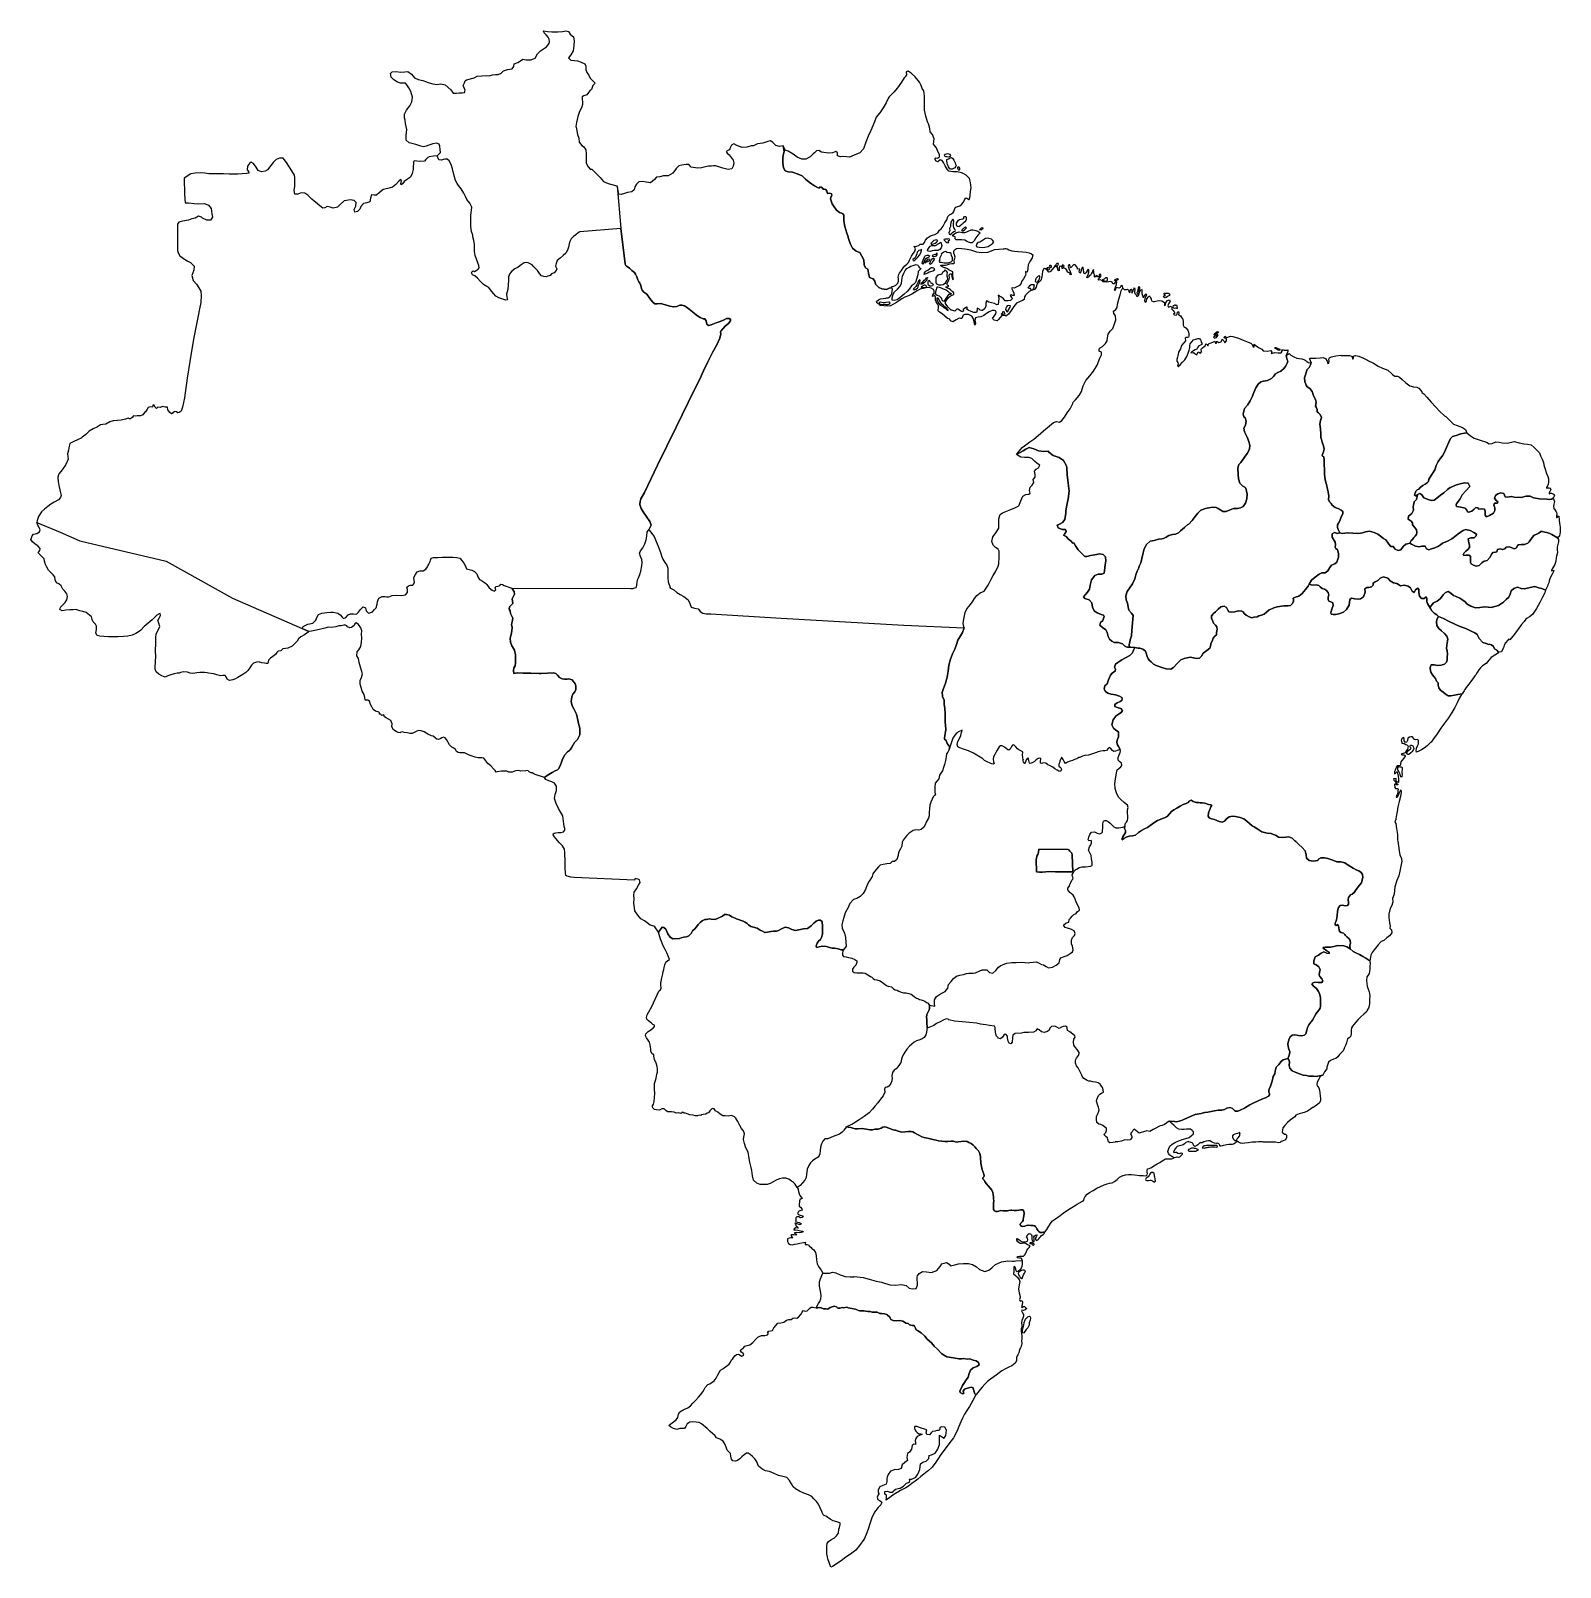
# Model space of a CAD drawing. Extents: x -73.8 to -34.9, y -33.8 to 5.4.
import ezdxf

# ---------------------------------------------------------------- set-up
doc = ezdxf.new("R2010")
doc.units = 0

# ---------------------------------------------------------------- blocks, each defined once
blk = doc.blocks.new('BLK0')
at = {"color": 7, "linetype": 'CONTINUOUS'}
blk.add_lwpolyline([(-68.61895, -11.129709), (-68.685345, -11.156667), (-68.771162, -11.178199), (-68.833969, -11.138409), (-68.862165, -11.080244), (-68.88022, -11.049307), (-68.931174, -11.049095), (-68.99384, -11.051647), (-69.095812, -11.032251), (-69.171981, -11.007421), (-69.304829, -10.984263), (-69.342617, -10.977965), (-69.410584, -10.974621), (-69.525904, -10.97224), (-69.604642, -10.977189), (-69.705813, -10.992066), (-69.778176, -10.987294), (-69.844796, -10.962856), (-69.93413, -10.953871), (-70.019114, -10.970543), (-70.059136, -10.986183), (-70.111142, -10.990124), (-70.184472, -11.005102), (-70.268865, -11.032726), (-70.343621, -11.053075), (-70.412331, -11.088065), (-70.497728, -11.055873), (-70.571991, -11.011045), (-70.645494, -10.954143), (-70.665613, -10.8869), (-70.664351, -10.806475), (-70.660019, -10.731727), (-70.657299, -10.684459), (-70.654081, -10.567758), (-70.657995, -10.413218), (-70.653889, -10.23485), (-70.650431, -10.08622), (-70.643908, -9.985136), (-70.586744, -9.875424), (-70.553021, -9.797623), (-70.574838, -9.710615), (-70.601379, -9.648766), (-70.569533, -9.58298), (-70.528503, -9.515376), (-70.540861, -9.465209), (-70.565474, -9.47844), (-70.624186, -9.512171), (-70.675485, -9.557221), (-70.743897, -9.624574), (-70.845376, -9.713421), (-70.946902, -9.802125), (-71.034779, -9.890255), (-71.077637, -9.924436), (-71.161337, -9.976347), (-71.252625, -10.02121), (-71.360778, -10.042087), (-71.476322, -10.05374), (-71.614081, -10.0576), (-71.792593, -10.061438), (-71.853812, -10.060409), (-71.973791, -10.056256), (-72.080934, -10.047278), (-72.145533, -10.028536), (-72.178413, -9.971093), (-72.162722, -9.875844), (-72.164823, -9.79385), (-72.185602, -9.741464), (-72.247782, -9.681503), (-72.273528, -9.616904), (-72.291465, -9.553815), (-72.343388, -9.513009), (-72.424277, -9.445689), (-72.509528, -9.417404), (-72.588463, -9.398153), (-72.689195, -9.366911), (-72.762742, -9.374026), (-72.845798, -9.370844), (-72.940748, -9.380055), (-73.040492, -9.395482), (-73.09847, -9.36858), (-73.092022, -9.334205), (-73.068612, -9.297452), (-73.016834, -9.235015), (-72.963625, -9.186711), (-72.916142, -9.119618), (-72.905833, -9.033264), (-72.918896, -8.963131), (-72.968022, -8.895602), (-73.01912, -8.844289), (-73.064134, -8.762933), (-73.119848, -8.714719), (-73.180021, -8.687991), (-73.217313, -8.60929), (-73.226958, -8.536262), (-73.263389, -8.483655), (-73.309343, -8.442534), (-73.383498, -8.36334), (-73.432184, -8.288628), (-73.463069, -8.214774), (-73.485919, -8.13591), (-73.492804, -8.071835), (-73.648288, -7.922628), (-73.645095, -7.906443), (-73.610326, -7.864738), (-73.59843, -7.814111), (-73.656673, -7.744365), (-73.72621, -7.696946), (-73.79299, -7.640994), (-73.839434, -7.579649), (-73.823522, -7.534762), (-73.799627, -7.485933), (-73.766399, -7.448477), (-73.683934, -7.424491), (-73.619737, -7.389686), (-73.600209, -7.338345), (-73.631604, -7.262565), (-73.659081, -7.216454), (-73.682237, -7.15205), (-73.087456, -7.396966), (-72.587114, -7.615566), (-70.389874, -8.130651), (-68.698239, -9.076907), (-66.925692, -9.847688), (-66.749393, -9.926947), (-66.767655, -9.946559), (-66.804813, -9.972251), (-66.865838, -10.011699), (-66.955298, -10.062451), (-67.015726, -10.115322), (-67.049464, -10.170262), (-67.061847, -10.18778), (-67.112447, -10.227457), (-67.17719, -10.298014), (-67.286491, -10.347712), (-67.349849, -10.358722), (-67.415566, -10.37074), (-67.467605, -10.415795), (-67.522701, -10.424821), (-67.534516, -10.428834), (-67.565057, -10.461242), (-67.59884, -10.513679), (-67.669806, -10.564573), (-67.731186, -10.609091), (-67.777643, -10.657554), (-67.793247, -10.742002), (-67.836203, -10.740181), (-67.882525, -10.735972), (-67.949398, -10.724165), (-68.011444, -10.709201), (-68.014602, -10.702354), (-68.088073, -10.708139), (-68.163705, -10.735041), (-68.211291, -10.782131), (-68.255307, -10.850576), (-68.306256, -10.917556), (-68.358993, -10.973245), (-68.432149, -11.019026), (-68.51608, -11.070946), (-68.516138, -11.072059), (-68.562912, -11.101114)], close=True, dxfattribs=at)
at = {"flags": 1}
for tag in ['CODEST', 'UF', 'NOMEST', 'REGIAO']:
    blk.add_attdef(tag, (0, 0), '', height=0.2, dxfattribs=at)
blk = doc.blocks.new('BLK1')
at = {"color": 7, "linetype": 'CONTINUOUS'}
blk.add_lwpolyline([(-36.431494, -10.448229), (-36.473394, -10.401808), (-36.535186, -10.368794), (-36.558492, -10.305639), (-36.609191, -10.265237), (-36.667559, -10.250866), (-36.681189, -10.253894), (-36.744609, -10.232002), (-36.828053, -10.202336), (-36.921311, -10.101868), (-36.977657, -10.001432), (-37.036568, -9.956831), (-37.128752, -9.914061), (-37.245662, -9.861445), (-37.412878, -9.794739), (-37.438635, -9.787211), (-37.549345, -9.742954), (-37.710413, -9.662185), (-37.833976, -9.592686), (-37.961099, -9.543396), (-38.001184, -9.504073), (-38.075198, -9.455283), (-38.128596, -9.403161), (-38.167403, -9.342436), (-38.180524, -9.310629), (-38.088044, -9.198512), (-37.995914, -9.150239), (-37.907127, -9.082011), (-37.845902, -8.99283), (-37.783374, -8.930444), (-37.714412, -8.905751), (-37.651338, -8.948388), (-37.582664, -9.010813), (-37.494959, -9.03983), (-37.421944, -9.074028), (-37.34114, -9.125639), (-37.281246, -9.172718), (-37.239735, -9.21962), (-37.139862, -9.283467), (-37.019573, -9.320497), (-36.90525, -9.310978), (-36.787854, -9.295691), (-36.700023, -9.307593), (-36.618236, -9.314231), (-36.525419, -9.292426), (-36.434338, -9.260701), (-36.303868, -9.175671), (-36.235261, -9.111881), (-36.166623, -9.049224), (-36.133881, -8.978577), (-36.109105, -8.887294), (-36.042728, -8.825951), (-35.947096, -8.79964), (-35.85301, -8.829957), (-35.766856, -8.84071), (-35.734241, -8.832251), (-35.627283, -8.807466), (-35.506885, -8.779704), (-35.401549, -8.810312), (-35.327435, -8.832674), (-35.230665, -8.873613), (-35.251, -8.936699), (-35.308038, -9.055007), (-35.382291, -9.190974), (-35.467336, -9.337619), (-35.570017, -9.495375), (-35.640852, -9.553845), (-35.701881, -9.585155), (-35.734639, -9.611476), (-35.781677, -9.667474), (-35.845479, -9.749993), (-35.916767, -9.84187), (-35.916833, -9.840765), (-35.97014, -9.927172), (-36.061994, -10.040349), (-36.11127, -10.098829), (-36.14352, -10.135198), (-36.159728, -10.132838), (-36.167579, -10.116645), (-36.192167, -10.147004), (-36.252664, -10.210639), (-36.284564, -10.272575), (-36.309127, -10.341866), (-36.335364, -10.402378), (-36.354651, -10.444688)], close=True, dxfattribs=at)
at = {"flags": 1}
for tag in ['CODEST', 'UF', 'NOMEST', 'REGIAO']:
    blk.add_attdef(tag, (0, 0), '', height=0.2, dxfattribs=at)
blk = doc.blocks.new('REGION0')
at = {"color": 7, "linetype": 'CONTINUOUS'}
for points in [[(-51.909319, -1.165791), (-51.90104, -1.142562), (-51.877731, -1.137934), (-51.840413, -1.126346), (-51.794862, -1.099661), (-51.741015, -1.046257), (-51.723285, -0.997471), (-51.72193, -0.962616), (-51.724137, -0.940539), (-51.728534, -0.892899), (-51.716564, -0.83249), (-51.696547, -0.790676), (-51.648454, -0.723319), (-51.603849, -0.654796), (-51.565178, -0.607182), (-51.514879, -0.561899), (-51.471578, -0.518934), (-51.442185, -0.46434), (-51.418613, -0.409743), (-51.392726, -0.35747), (-51.353967, -0.292423), (-51.308286, -0.238998), (-51.305927, -0.23319), (-51.287008, -0.177426), (-51.304248, -0.135586), (-51.334416, -0.116979), (-51.261031, -0.107723), (-51.209695, -0.085673), (-51.168806, -0.057807), (-51.126893, -0.056667), (-51.097766, -0.052035), (-51.060296, -0.010223), (-51.032046, 0.049022), (-50.985183, 0.105935), (-50.958305, 0.125674), (-50.909273, 0.152373), (-50.854457, 0.172098), (-50.796161, 0.189496), (-50.723743, 0.235936), (-50.682675, 0.297497), (-50.633569, 0.338138), (-50.583168, 0.403178), (-50.539665, 0.484488), (-50.491503, 0.565794), (-50.463104, 0.651759), (-50.426805, 0.691241), (-50.373106, 0.719091), (-50.334527, 0.749275), (-50.309911, 0.780629), (-50.2909, 0.851491), (-50.259285, 0.885162), (-50.21031, 0.900231), (-50.161296, 0.922269), (-50.116862, 0.958251), (-50.071173, 1.010497), (-50.038216, 1.075531), (-50.006519, 1.123138), (-49.985584, 1.119634), (-49.957769, 1.097536), (-49.932237, 1.083573), (-49.919445, 1.081238), (-49.904051, 1.127694), (-49.900257, 1.181131), (-49.88918, 1.28684), (-49.868852, 1.380922), (-49.886704, 1.515702), (-49.916372, 1.62029), (-49.998592, 1.698216), (-50.09142, 1.75524), (-50.120492, 1.76224), (-50.226344, 1.783256), (-50.342773, 1.78801), (-50.43702, 1.803196), (-50.486828, 1.852037), (-50.535248, 1.941544), (-50.580198, 2.027562), (-50.607903, 2.072899), (-50.661377, 2.092692), (-50.721036, 2.046257), (-50.766407, 2.056746), (-50.795177, 2.121834), (-50.772913, 2.14622), (-50.726387, 2.133407), (-50.681931, 2.168233), (-50.679251, 2.232138), (-50.717302, 2.304206), (-50.7564, 2.398351), (-50.802671, 2.459966), (-50.831624, 2.492519), (-50.815736, 2.629618), (-50.859411, 2.742355), (-50.913838, 2.807458), (-50.926188, 2.895773), (-50.947871, 2.982931), (-50.961711, 3.010825), (-50.985902, 3.06545), (-51.023641, 3.204902), (-51.057825, 3.357132), (-51.058041, 3.539555), (-51.057104, 3.719653), (-51.073927, 3.849796), (-51.119113, 3.911396), (-51.144379, 3.990415), (-51.187144, 4.071762), (-51.219623, 4.111276), (-51.296193, 4.204243), (-51.400775, 4.301849), (-51.47991, 4.354128), (-51.524356, 4.335532), (-51.52005, 4.256526), (-51.554122, 4.207722), (-51.577597, 4.178671), (-51.645781, 4.068279), (-51.749083, 3.927664), (-51.846396, 3.816089), (-51.962379, 3.696367), (-51.975292, 3.676609), (-52.034149, 3.545298), (-52.112815, 3.413974), (-52.198434, 3.288454), (-52.295629, 3.178028), (-52.333378, 3.065322), (-52.399287, 2.90381), (-52.431004, 2.8399), (-52.497993, 2.695818), (-52.55218, 2.547104), (-52.618129, 2.369349), (-52.712861, 2.270563), (-52.853993, 2.211233), (-52.976446, 2.160043), (-53.047434, 2.166953), (-53.150996, 2.178474), (-53.199923, 2.16914), (-53.276665, 2.191125), (-53.278686, 2.273557), (-53.31699, 2.303701), (-53.406745, 2.268771), (-53.510358, 2.261683), (-53.6895, 2.284668), (-53.752192, 2.328684), (-53.813877, 2.325112), (-53.86641, 2.272811), (-53.896748, 2.246075), (-53.97612, 2.167051), (-54.087983, 2.108871), (-54.191492, 2.111035), (-54.308802, 2.15957), (-54.405079, 2.240599), (-54.535112, 2.312261), (-54.608302, 2.335307), (-54.66033, 2.447677), (-54.638605, 2.308573), (-54.653897, 2.243605), (-54.673922, 2.1508), (-54.668533, 2.007024), (-54.65611, 1.889928), (-54.614516, 1.812298), (-54.539047, 1.786895), (-54.428635, 1.780089), (-54.281155, 1.730399), (-54.182494, 1.68295), (-54.093267, 1.59951), (-54.00168, 1.526496), (-53.966897, 1.499837), (-53.862494, 1.433773), (-53.78824, 1.389725), (-53.737146, 1.370027), (-53.725377, 1.403693), (-53.696332, 1.395587), (-53.663865, 1.371233), (-53.64652, 1.346868), (-53.615104, 1.349207), (-53.574461, 1.332978), (-53.546716, 1.292364), (-53.534159, 1.236651), (-53.477121, 1.245962), (-53.433002, 1.226245), (-53.419194, 1.191423), (-53.450853, 1.134527), (-53.455665, 1.098538), (-53.415537, 0.968526), (-53.380874, 0.91745), (-53.305755, 0.811807), (-53.226942, 0.750272), (-53.151432, 0.728209), (-53.115574, 0.685244), (-53.117449, 0.538936), (-53.094902, 0.393784), (-53.043392, 0.227714), (-53.008994, 0.130155), (-53.006739, 0.116219), (-52.951699, -0.037097), (-52.896484, -0.155583), (-52.800332, -0.233455), (-52.709757, -0.267196), (-52.655591, -0.363635), (-52.604885, -0.454269), (-52.600941, -0.5832), (-52.566436, -0.656405), (-52.503814, -0.69595), (-52.503807, -0.694789), (-52.486896, -0.792375), (-52.463111, -0.908555), (-52.368988, -0.935359), (-52.327422, -0.994642), (-52.311581, -1.074811), (-52.223618, -1.163183), (-52.145796, -1.193462), (-52.031823, -1.213318), (-51.965264, -1.177361)], [(-50.557037, 2.213451), (-50.551328, 2.192532), (-50.535065, 2.184385), (-50.519954, 2.178563), (-50.512965, 2.178557), (-50.489687, 2.175051), (-50.454754, 2.172696), (-50.426784, 2.174995), (-50.402276, 2.183106), (-50.390496, 2.206333), (-50.407838, 2.229587), (-50.436895, 2.241233), (-50.482281, 2.249407), (-50.507968, 2.238972), (-50.540657, 2.226218)], [(-50.289777, 1.892531), (-50.304995, 1.878602), (-50.35635, 1.858897), (-50.386669, 1.851952), (-50.415701, 1.867082), (-50.44688, 1.914747), (-50.470989, 1.97751), (-50.484797, 2.007732), (-50.496102, 2.069322), (-50.488931, 2.10185), (-50.449223, 2.120406), (-50.405994, 2.143605), (-50.374511, 2.149385), (-50.338527, 2.127276), (-50.310803, 2.086583), (-50.295873, 2.049389), (-50.280911, 2.018004), (-50.269442, 1.986623), (-50.258028, 1.945946), (-50.260469, 1.926197), (-50.269853, 1.914587)], [(-50.21536, 1.871546), (-50.21542, 1.86109), (-50.206183, 1.847138), (-50.188794, 1.833179), (-50.167799, 1.838968), (-50.161883, 1.855227), (-50.162921, 1.877303), (-50.167473, 1.895897), (-50.201146, 1.913359), (-50.209352, 1.904072), (-50.216373, 1.89827), (-50.218795, 1.882006)]]:
    blk.add_lwpolyline(points, close=True, dxfattribs=at)
at = {"flags": 1}
for tag in ['CODEST', 'UF', 'NOMEST', 'REGIAO']:
    blk.add_attdef(tag, (0, 0), '', height=0.2, dxfattribs=at)
blk = doc.blocks.new('BLK3')
at = {"color": 7, "linetype": 'CONTINUOUS'}
blk.add_lwpolyline([(-63.47887, 2.198446), (-63.577665, 2.183645), (-63.681065, 2.167653), (-63.718161, 2.151179), (-63.766675, 2.103549), (-63.802433, 2.060658), (-63.934802, 2.049029), (-63.997588, 2.061054), (-64.068449, 2.067248), (-64.084495, 2.034934), (-64.083035, 1.986715), (-64.094351, 1.938376), (-64.091503, 1.846534), (-64.114165, 1.744136), (-64.162442, 1.653027), (-64.235276, 1.601928), (-64.320795, 1.539283), (-64.363435, 1.481595), (-64.394611, 1.453831), (-64.410949, 1.481232), (-64.391585, 1.558223), (-64.405634, 1.589076), (-64.458745, 1.547367), (-64.533664, 1.460802), (-64.61676, 1.392562), (-64.739324, 1.360733), (-64.859551, 1.339248), (-64.958683, 1.256149), (-65.020897, 1.197381), (-65.031275, 1.190449), (-65.085598, 1.195803), (-65.152614, 1.201067), (-65.183523, 1.115133), (-65.197122, 1.022469), (-65.270946, 0.998032), (-65.355153, 0.982685), (-65.426502, 0.905768), (-65.454046, 0.83712), (-65.510445, 0.776334), (-65.577279, 0.758886), (-65.594684, 0.828393), (-65.551044, 0.908498), (-65.542046, 1.002121), (-65.599831, 1.056533), (-65.695527, 1.074174), (-65.79338, 1.056448), (-65.847462, 1.044708), (-65.951958, 0.955205), (-66.024284, 0.891013), (-66.130022, 0.864239), (-66.208238, 0.887692), (-66.288701, 0.900878), (-66.344912, 0.868721), (-66.391976, 0.860498), (-66.473638, 0.924798), (-66.582913, 1.018395), (-66.612797, 1.037503), (-66.674919, 1.094982), (-66.775037, 1.196396), (-66.849731, 1.24574), (-66.947119, 1.249525), (-67.036292, 1.21711), (-67.110703, 1.221073), (-67.125991, 1.313819), (-67.111672, 1.426061), (-67.106465, 1.520112), (-67.109519, 1.646936), (-67.120165, 1.700061), (-67.188462, 1.812587), (-67.248652, 1.905884), (-67.320527, 2.025007), (-67.406063, 2.131428), (-67.495284, 2.139355), (-67.582893, 2.099833), (-67.656492, 2.028888), (-67.723141, 1.946787), (-67.802113, 1.835258), (-67.864623, 1.80748), (-67.955673, 1.788426), (-68.044815, 1.823507), (-68.09331, 1.905217), (-68.158999, 1.996811), (-68.217382, 2.033253), (-68.260312, 1.997814), (-68.315506, 1.934104), (-68.326104, 1.840568), (-68.291607, 1.793691), (-68.279947, 1.756676), (-68.338978, 1.741393), (-68.453737, 1.732253), (-68.565057, 1.728774), (-68.662687, 1.725444), (-68.778476, 1.729766), (-68.922574, 1.739362), (-69.135522, 1.734693), (-69.301889, 1.73614), (-69.401546, 1.754001), (-69.518028, 1.763811), (-69.647838, 1.756684), (-69.75827, 1.73751), (-69.932117, 1.623942), (-69.923835, 1.220384), (-69.905902, 1.000859), (-69.895748, 0.997589), (-69.821349, 0.993681), (-69.678076, 0.98134), (-69.551633, 0.972203), (-69.412735, 0.981028), (-69.308582, 0.935895), (-69.238207, 0.854654), (-69.227673, 0.718131), (-69.208275, 0.632022), (-69.260189, 0.555639), (-69.352897, 0.55856), (-69.461435, 0.605006), (-69.486332, 0.633946), (-69.564284, 0.657006), (-69.645453, 0.606314), (-69.732279, 0.585782), (-69.817927, 0.559696), (-69.966603, 0.527767), (-70.06902, 0.500554), (-70.098233, 0.452528), (-70.096786, -0.217975), (-70.084601, -0.274782), (-70.035361, -0.349444), (-69.917488, -0.435378), (-69.832102, -0.489025), (-69.769156, -0.525945), (-69.673761, -0.615437), (-69.679993, -0.717035), (-69.733926, -0.857531), (-69.696482, -0.9816), (-69.618231, -1.074656), (-69.554639, -1.164364), (-69.50575, -1.254052), (-69.497678, -1.355824), (-69.5075, -1.541314), (-69.536487, -1.706502), (-69.574754, -1.87825), (-69.687466, -2.479061), (-69.783645, -3.048138), (-69.855934, -3.47427), (-69.923275, -3.972684), (-69.974632, -4.206839), (-70.004569, -4.309824), (-70.053009, -4.345419), (-70.088186, -4.351232), (-70.126962, -4.324636), (-70.184306, -4.316527), (-70.2068, -4.353834), (-70.251473, -4.377206), (-70.297966, -4.345973), (-70.341129, -4.277002), (-70.356141, -4.208755), (-70.415898, -4.209516), (-70.481985, -4.195661), (-70.540125, -4.220905), (-70.598317, -4.208349), (-70.631902, -4.24195), (-70.670322, -4.20767), (-70.702529, -4.152463), (-70.727472, -4.15962), (-70.7368, -4.211562), (-70.77819, -4.203866), (-70.844844, -4.215506), (-70.877968, -4.273452), (-70.91772, -4.326765), (-70.943995, -4.341602), (-70.98188, -4.407115), (-71.04552, -4.43201), (-71.126284, -4.429834), (-71.178096, -4.436183), (-71.223919, -4.430513), (-71.253114, -4.468448), (-71.296847, -4.504859), (-71.323801, -4.506323), (-71.358111, -4.492099), (-71.427129, -4.513392), (-71.536643, -4.541245), (-71.721844, -4.559137), (-71.73972, -4.558623), (-71.823184, -4.581572), (-71.92785, -4.639117), (-72.000838, -4.651267), (-72.063688, -4.661497), (-72.140025, -4.708713), (-72.244309, -4.758305), (-72.351274, -4.822006), (-72.433403, -4.908356), (-72.524976, -4.977826), (-72.554559, -4.995504), (-72.632855, -5.036776), (-72.756248, -5.095088), (-72.842303, -5.137045), (-72.859143, -5.199976), (-72.874469, -5.308937), (-72.899132, -5.398925), (-72.885711, -5.535196), (-72.9437, -5.674232), (-73.040299, -5.802876), (-73.115743, -5.90267), (-73.130489, -5.934875), (-73.147466, -5.992129), (-73.143634, -6.104905), (-73.119464, -6.208721), (-73.099897, -6.314565), (-73.078048, -6.394284), (-73.062376, -6.462814), (-73.083608, -6.51111), (-73.127705, -6.571487), (-73.238697, -6.634229), (-73.325339, -6.67722), (-73.405187, -6.740111), (-73.486429, -6.808307), (-73.56209, -6.875589), (-73.639296, -6.992859), (-73.678314, -7.099927), (-73.682237, -7.15205), (-73.087456, -7.396966), (-72.587114, -7.615566), (-70.389874, -8.130651), (-68.698239, -9.076907), (-66.925692, -9.847688), (-66.892389, -9.80051), (-66.774745, -9.740457), (-66.647775, -9.710992), (-66.572633, -9.63469), (-66.535906, -9.555948), (-66.505655, -9.493862), (-66.417993, -9.454977), (-66.3537, -9.450242), (-66.295174, -9.444184), (-66.200426, -9.436977), (-66.120997, -9.434907), (-66.015495, -9.45618), (-65.953899, -9.49869), (-65.903415, -9.558942), (-65.864975, -9.596256), (-65.806641, -9.566399), (-65.745901, -9.500428), (-65.688784, -9.471604), (-65.610562, -9.476161), (-65.537139, -9.485087), (-65.486373, -9.436781), (-65.463983, -9.396692), (-65.440877, -9.370192), (-65.368295, -9.297534), (-65.306954, -9.319609), (-65.290779, -9.399312), (-65.22706, -9.457714), (-65.134885, -9.434224), (-65.07878, -9.365506), (-65.039809, -9.318959), (-65.008931, -9.230236), (-65.005615, -9.160043), (-64.964415, -9.076086), (-64.885786, -9.032727), (-64.813034, -9.030015), (-64.774605, -9.038915), (-64.714809, -9.039265), (-64.624811, -9.009691), (-64.509608, -9.002255), (-64.38059, -9.006464), (-64.286159, -8.989357), (-64.236319, -8.927977), (-64.235438, -8.851815), (-64.252817, -8.799122), (-64.213038, -8.760214), (-64.165735, -8.747612), (-64.099882, -8.744504), (-64.073111, -8.70868), (-64.055625, -8.668096), (-64.067465, -8.625746), (-64.076159, -8.551611), (-64.033075, -8.471723), (-63.989131, -8.403202), (-63.92166, -8.380652), (-63.8417, -8.37654), (-63.77143, -8.335773), (-63.731222, -8.273893), (-63.710318, -8.233277), (-63.693385, -8.211947), (-63.663687, -8.145273), (-63.652332, -8.110156), (-63.637059, -8.056875), (-63.578027, -8.04311), (-63.469775, -8.035889), (-63.356806, -8.029853), (-63.20859, -8.027792), (-63.093352, -8.030842), (-63.083987, -8.033279), (-62.979355, -8.039551), (-62.903165, -8.056772), (-62.85142, -8.119311), (-62.799755, -8.186439), (-62.765547, -8.24301), (-62.736734, -8.33266), (-62.666323, -8.349831), (-62.593413, -8.361319), (-62.525617, -8.393312), (-62.4737, -8.452516), (-62.447082, -8.536499), (-62.402306, -8.59905), (-62.329919, -8.641465), (-62.276367, -8.681285), (-62.242517, -8.70246), (-62.215871, -8.729244), (-62.15602, -8.809282), (-62.080459, -8.874707), (-62.017076, -8.900974), (-61.985522, -8.863666), (-62.002268, -8.814102), (-61.976765, -8.782417), (-61.923324, -8.774099), (-61.887313, -8.749442), (-61.861913, -8.722317), (-61.818204, -8.727583), (-61.77603, -8.751174), (-61.578124, -8.823898), (-58.543875, -8.829474), (-58.498041, -8.82968), (-58.443894, -8.812542), (-58.413286, -8.802246), (-58.401476, -8.789553), (-58.389527, -8.744425), (-58.382134, -8.66221), (-58.366593, -8.595079), (-58.346493, -8.561554), (-58.317991, -8.475918), (-58.290683, -8.387949), (-58.262099, -8.254782), (-58.257169, -8.169051), (-58.267544, -8.094872), (-58.296695, -8.018339), (-58.32112, -7.926763), (-58.296365, -7.870039), (-58.238753, -7.795977), (-58.19168, -7.694063), (-58.155194, -7.58632), (-58.141041, -7.500566), (-58.130409, -7.389306), (-58.084674, -7.334839), (-58.023407, -7.216195), (-58.061176, -7.126728), (-58.15041, -6.98274), (-58.230776, -6.878684), (-58.284033, -6.791395), (-58.316785, -6.688026), (-58.307165, -6.610963), (-58.288183, -6.542207), (-58.19284, -6.383177), (-57.866273, -5.688294), (-57.393269, -4.72167), (-56.93031, -3.777515), (-56.790205, -3.493204), (-56.694788, -3.284809), (-56.587575, -3.07286), (-56.464756, -2.819794), (-56.357857, -2.624089), (-56.274898, -2.449381), (-56.254073, -2.336715), (-56.263358, -2.299122), (-56.250138, -2.269797), (-56.13908, -2.146729), (-56.049626, -2.065857), (-55.993452, -1.990777), (-56.033603, -1.947254), (-56.107213, -1.949487), (-56.170273, -1.979917), (-56.229782, -2.012693), (-56.294, -2.038407), (-56.366515, -2.062924), (-56.500837, -2.109604), (-56.563814, -2.128246), (-56.606349, -2.097643), (-56.628415, -2.010763), (-56.660143, -1.95555), (-56.702829, -1.954294), (-56.779759, -1.927159), (-56.870706, -1.862467), (-56.930908, -1.814267), (-57.100875, -1.681461), (-57.177617, -1.628578), (-57.242695, -1.614406), (-57.293612, -1.611977), (-57.374299, -1.64348), (-57.458421, -1.653874), (-57.551854, -1.63613), (-57.665303, -1.601956), (-57.789365, -1.5666), (-57.874596, -1.576979), (-57.930208, -1.580385), (-57.984362, -1.532297), (-58.0373, -1.47837), (-58.074825, -1.416288), (-58.140623, -1.333115), (-58.212463, -1.278029), (-58.255956, -1.227674), (-58.277034, -1.185542), (-58.29086, -1.105996), (-58.317805, -1.052173), (-58.342448, -1.01239), (-58.365883, -0.965597), (-58.392759, -0.891912), (-58.427922, -0.820572), (-58.456099, -0.774965), (-58.519684, -0.72351), (-58.550274, -0.691945), (-58.583249, -0.667395), (-58.615046, -0.644019), (-58.656269, -0.615971), (-58.678628, -0.594938), (-58.689129, -0.557547), (-58.804024, 0.343083), (-59.842303, 0.255168), (-59.886883, 0.235316), (-59.946699, 0.185182), (-60.004167, 0.139722), (-60.067494, 0.076815), (-60.110892, -0.00584), (-60.130878, -0.130357), (-60.16142, -0.212972), (-60.189603, -0.265325), (-60.198998, -0.28161), (-60.271746, -0.347893), (-60.349179, -0.412981), (-60.421909, -0.471068), (-60.448985, -0.547774), (-60.462009, -0.619835), (-60.434033, -0.686138), (-60.448189, -0.729132), (-60.498693, -0.783684), (-60.499867, -0.784845), (-60.564351, -0.8103), (-60.598431, -0.854395), (-60.659361, -0.869379), (-60.707408, -0.885545), (-60.763582, -0.880782), (-60.824381, -0.859753), (-60.872208, -0.805085), (-60.928162, -0.724879), (-60.974832, -0.673731), (-61.015671, -0.630729), (-61.056506, -0.585416), (-61.109071, -0.559826), (-61.160462, -0.535405), (-61.204855, -0.522597), (-61.259807, -0.535295), (-61.337019, -0.582742), (-61.415412, -0.640595), (-61.498437, -0.685663), (-61.574473, -0.742303), (-61.625995, -0.800122), (-61.660117, -0.891547), (-61.665024, -0.964498), (-61.673699, -1.104607), (-61.676466, -1.212303), (-61.714345, -1.332601), (-61.704208, -1.410226), (-61.690505, -1.471659), (-61.732577, -1.481899), (-61.833929, -1.447888), (-61.913121, -1.420932), (-61.987543, -1.376653), (-62.049039, -1.31394), (-62.118542, -1.217687), (-62.166084, -1.162017), (-62.212584, -1.136424), (-62.304406, -1.086421), (-62.379794, -1.007614), (-62.455152, -0.920763), (-62.522467, -0.865154), (-62.581719, -0.837296), (-62.609489, -0.788745), (-62.591929, -0.751843), (-62.560476, -0.738055), (-62.52793, -0.749669), (-62.489468, -0.728963), (-62.46497, -0.708223), (-62.432339, -0.69327), (-62.414789, -0.658648), (-62.420466, -0.599725), (-62.442424, -0.528078), (-62.480657, -0.437946), (-62.513091, -0.345533), (-62.531582, -0.246218), (-62.530333, -0.154998), (-62.531438, -0.058004), (-62.545374, 0.037825), (-62.568649, 0.130171), (-62.575642, 0.17288), (-62.60245, 0.266353), (-62.621186, 0.397916), (-62.624893, 0.546814), (-62.619347, 0.684193), (-62.605685, 0.8066), (-62.597756, 0.883974), (-62.645774, 0.987672), (-62.72169, 1.078514), (-62.755734, 1.162585), (-62.797946, 1.247747), (-62.872819, 1.352307), (-62.934842, 1.438437), (-62.971128, 1.488947), (-63.009883, 1.564788), (-63.059605, 1.722358), (-63.088375, 1.86044), (-63.125167, 1.973078), (-63.179317, 2.070561), (-63.228385, 2.108155), (-63.28413, 2.108826), (-63.380293, 2.083819), (-63.439548, 2.092514)], close=True, dxfattribs=at)
at = {"flags": 1}
for tag in ['CODEST', 'UF', 'NOMEST', 'REGIAO']:
    blk.add_attdef(tag, (0, 0), '', height=0.2, dxfattribs=at)
blk = doc.blocks.new('REGION1')
at = {"color": 7, "linetype": 'CONTINUOUS'}
for points in [[(-45.959232, -14.897264), (-45.935374, -14.811595), (-45.911599, -14.781636), (-45.888118, -14.744725), (-45.874875, -14.690816), (-45.879795, -14.62951), (-45.891506, -14.547584), (-45.886288, -14.471948), (-45.869857, -14.408635), (-45.886473, -14.35127), (-45.924539, -14.321433), (-45.972558, -14.28037), (-46.055032, -14.209285), (-46.113274, -14.14884), (-46.171197, -14.03496), (-46.199011, -13.930368), (-46.203958, -13.894566), (-46.20888, -13.828579), (-46.200826, -13.729601), (-46.188947, -13.637448), (-46.170498, -13.531123), (-46.15112, -13.449144), (-46.11101, -13.413988), (-46.059133, -13.377228), (-46.034418, -13.342642), (-46.042554, -13.284914), (-46.079515, -13.246829), (-46.122415, -13.207794), (-46.127366, -13.13949), (-46.09924, -13.069968), (-46.073003, -13.013284), (-46.065222, -12.968891), (-46.07851, -12.929916), (-46.120244, -12.852143), (-46.142918, -12.814025), (-46.15924, -12.750561), (-46.150159, -12.698852), (-46.117359, -12.606397), (-46.120173, -12.479661), (-46.18437, -12.443985), (-46.246669, -12.392229), (-46.283947, -12.301963), (-46.250914, -12.176378), (-46.239802, -12.150894), (-46.181365, -12.07938), (-46.090734, -12.012572), (-46.04875, -11.987265), (-46.012337, -11.935854), (-46.054154, -11.889182), (-46.128335, -11.870922), (-46.206589, -11.835622), (-46.207018, -11.781928), (-46.152309, -11.745974), (-46.076275, -11.709355), (-46.031993, -11.68285), (-46.022788, -11.634582), (-46.032999, -11.610907), (-46.094714, -11.570535), (-46.19755, -11.542817), (-46.306038, -11.524365), (-46.392305, -11.494925), (-46.446922, -11.451953), (-46.478246, -11.393428), (-46.464064, -11.308427), (-46.406144, -11.261019), (-46.373587, -11.156059), (-46.323713, -11.035741), (-46.267242, -10.981519), (-46.199951, -10.933833), (-46.192986, -10.887921), (-46.214654, -10.833707), (-46.196578, -10.762331), (-46.136462, -10.713721), (-46.033021, -10.65126), (-45.935205, -10.600372), (-45.82957, -10.535527), (-45.760704, -10.467211), (-45.736762, -10.397969), (-45.698437, -10.33629), (-45.616591, -10.34979), (-45.574036, -10.351915), (-45.49428, -10.374575), (-45.42534, -10.429507), (-45.408478, -10.479201), (-45.382366, -10.560557), (-45.364017, -10.619326), (-45.326095, -10.661488), (-45.285873, -10.701284), (-45.225148, -10.7541), (-45.155328, -10.795187), (-45.014513, -10.839603), (-44.903558, -10.873533), (-44.787424, -10.885569), (-44.716781, -10.844393), (-44.626866, -10.745553), (-44.552499, -10.676887), (-44.530015, -10.6442), (-44.446021, -10.617365), (-44.364215, -10.596289), (-44.289417, -10.577721), (-44.202623, -10.599721), (-44.139569, -10.616842), (-44.052726, -10.606901), (-44.001552, -10.554962), (-43.95947, -10.479445), (-43.861912, -10.408765), (-43.793337, -10.351651), (-43.764604, -10.266397), (-43.759818, -10.235498), (-43.730362, -10.17071), (-43.708195, -10.099362), (-43.664222, -10.046578), (-43.618407, -10.013071), (-43.619278, -9.955083), (-43.604476, -9.874919), (-43.609086, -9.810241), (-43.645844, -9.766044), (-43.694745, -9.709748), (-43.72268, -9.648149), (-43.744622, -9.589745), (-43.748027, -9.523865), (-43.693586, -9.468498), (-43.64233, -9.423484), (-43.578824, -9.359845), (-43.505899, -9.298158), (-43.425603, -9.281702), (-43.365765, -9.318254), (-43.340634, -9.367388), (-43.303629, -9.420639), (-43.238704, -9.434225), (-43.152193, -9.42883), (-43.063041, -9.399459), (-42.972663, -9.405246), (-42.943824, -9.425769), (-42.914246, -9.466705), (-42.8657, -9.513741), (-42.788113, -9.553992), (-42.719291, -9.578648), (-42.66731, -9.559651), (-42.586911, -9.549783), (-42.538718, -9.524111), (-42.475052, -9.505787), (-42.404522, -9.48379), (-42.344424, -9.433831), (-42.280105, -9.372373), (-42.192485, -9.340635), (-42.157047, -9.319987), (-42.069044, -9.299558), (-41.901973, -9.271475), (-41.798118, -9.270763), (-41.734343, -9.260297), (-41.691666, -9.21783), (-41.660095, -9.159958), (-41.656932, -9.121338), (-41.667954, -9.077619), (-41.606058, -9.050259), (-41.521852, -9.027669), (-41.439483, -8.958751), (-41.352747, -8.853472), (-41.286175, -8.769384), (-41.259056, -8.718545), (-41.208274, -8.738009), (-41.149761, -8.746975), (-41.075709, -8.737218), (-41.011055, -8.754951), (-40.976004, -8.78856), (-40.924289, -8.831645), (-40.866735, -8.846228), (-40.827345, -8.871713), (-40.776085, -8.931704), (-40.760554, -8.998814), (-40.769288, -9.040965), (-40.771144, -9.108804), (-40.757665, -9.153408), (-40.702389, -9.167999), (-40.653515, -9.196397), (-40.648253, -9.266168), (-40.682717, -9.359105), (-40.697893, -9.412831), (-40.708994, -9.452834), (-40.697237, -9.482812), (-40.644272, -9.496308), (-40.586232, -9.492637), (-40.50077, -9.477592), (-40.38532, -9.430743), (-40.307995, -9.364152), (-40.241986, -9.251846), (-40.222451, -9.112303), (-40.178704, -9.076566), (-40.093108, -9.096476), (-40.010576, -9.099588), (-39.958661, -9.092777), (-39.950556, -9.092417), (-39.875103, -9.040626), (-39.830385, -8.922651), (-39.835088, -8.84066), (-39.78927, -8.801489), (-39.735938, -8.802516), (-39.668272, -8.787145), (-39.628324, -8.747116), (-39.622566, -8.692852), (-39.576658, -8.657075), (-39.509831, -8.623754), (-39.448761, -8.564827), (-39.363328, -8.535192), (-39.249969, -8.563871), (-39.192413, -8.637696), (-39.106041, -8.683214), (-39.019721, -8.701737), (-38.953153, -8.743589), (-38.928239, -8.758155), (-38.836509, -8.743805), (-38.734756, -8.77272), (-38.677309, -8.817131), (-38.6342, -8.900321), (-38.580648, -8.934769), (-38.550405, -8.866059), (-38.484276, -8.824796), (-38.466591, -8.857572), (-38.461907, -8.932433), (-38.44379, -9.022331), (-38.393538, -9.083754), (-38.323056, -9.085901), (-38.273165, -9.044248), (-38.258671, -9.081612), (-38.257112, -9.161048), (-38.240786, -9.211751), (-38.187055, -9.295283), (-38.180524, -9.310629), (-38.167403, -9.342436), (-38.128596, -9.403161), (-38.075198, -9.455283), (-38.001184, -9.504073), (-37.961099, -9.543396), (-38.002198, -9.61938), (-38.011925, -9.676957), (-38.001301, -9.7704), (-37.954661, -9.845142), (-37.887908, -9.90647), (-37.812653, -9.975123), (-37.751304, -10.042241), (-37.726405, -10.118025), (-37.73947, -10.217131), (-37.748711, -10.280257), (-37.755265, -10.349948), (-37.738438, -10.423927), (-37.73093, -10.496186), (-37.742309, -10.581812), (-37.742698, -10.656757), (-37.755936, -10.708953), (-37.812252, -10.756903), (-37.897822, -10.779673), (-37.982844, -10.792326), (-38.068251, -10.77811), (-38.147212, -10.775819), (-38.167554, -10.806078), (-38.173114, -10.872477), (-38.160891, -10.96588), (-38.117698, -11.03175), (-38.078132, -11.074286), (-38.040674, -11.120285), (-38.010966, -11.192466), (-37.973534, -11.237311), (-37.970206, -11.29421), (-37.954765, -11.359353), (-37.909079, -11.424939), (-37.843799, -11.468067), (-37.788719, -11.515126), (-37.718448, -11.563476), (-37.650883, -11.567216), (-37.551985, -11.552259), (-37.472173, -11.529503), (-37.35835, -11.511749), (-37.372224, -11.534868), (-37.42716, -11.617282), (-37.487832, -11.741376), (-37.54423, -11.85857), (-37.621899, -11.993803), (-37.70829, -12.121779), (-37.80559, -12.264989), (-37.902875, -12.390368), (-37.993385, -12.531077), (-38.088244, -12.65979), (-38.151683, -12.743027), (-38.163819, -12.757181), (-38.252203, -12.839669), (-38.326826, -12.896713), (-38.396278, -12.94225), (-38.465343, -12.975432), (-38.522061, -12.997798), (-38.530093, -12.963494), (-38.525582, -12.901543), (-38.497511, -12.837117), (-38.467313, -12.788278), (-38.467703, -12.723263), (-38.473977, -12.697833), (-38.505733, -12.681706), (-38.551623, -12.686564), (-38.570064, -12.675275), (-38.594494, -12.643007), (-38.623835, -12.607644), (-38.662652, -12.612073), (-38.69682, -12.615114), (-38.739184, -12.639933), (-38.754309, -12.704757), (-38.766494, -12.739115), (-38.776596, -12.748663), (-38.80141, -12.750057), (-38.836943, -12.710508), (-38.836885, -12.67121), (-38.841941, -12.62546), (-38.866028, -12.639148), (-38.898918, -12.664553), (-38.915138, -12.691282), (-38.906865, -12.73125), (-38.892673, -12.770886), (-38.870081, -12.771869), (-38.833959, -12.781073), (-38.790864, -12.807839), (-38.754275, -12.824855), (-38.734405, -12.859646), (-38.755265, -12.927056), (-38.774528, -12.961829), (-38.780508, -12.961047), (-38.790006, -12.980673), (-38.815324, -13.013551), (-38.83581, -13.028191), (-38.859136, -13.035133), (-38.894166, -13.044984), (-38.910265, -13.053759), (-38.886903, -13.067033), (-38.846397, -13.069218), (-38.820804, -13.080107), (-38.812213, -13.104317), (-38.843686, -13.15328), (-38.883387, -13.203845), (-38.919751, -13.250856), (-38.931858, -13.286372), (-38.932114, -13.321208), (-38.93444, -13.341562), (-38.963726, -13.348864), (-39.012257, -13.352773), (-39.041585, -13.379173), (-39.052451, -13.415756), (-39.064025, -13.460248), (-39.080957, -13.494937), (-39.086504, -13.521107), (-39.083399, -13.552398), (-39.064618, -13.547943), (-39.040093, -13.520679), (-39.019701, -13.503769), (-39.011672, -13.498811), (-39.003196, -13.539895), (-38.991725, -13.610017), (-38.98386, -13.679223), (-38.982469, -13.720715), (-38.980443, -13.753181), (-38.981698, -13.771233), (-38.997833, -13.760945), (-39.035621, -13.747426), (-39.039318, -13.72629), (-39.036862, -13.68906), (-39.041255, -13.67583), (-39.079109, -13.68028), (-39.105094, -13.684036), (-39.099734, -13.71295), (-39.066567, -13.748111), (-39.029617, -13.786408), (-39.008027, -13.807616), (-38.999077, -13.836306), (-39.027936, -13.832387), (-39.066509, -13.806553), (-39.084401, -13.825584), (-39.075101, -13.898101), (-39.059991, -13.929807), (-39.029232, -13.925743), (-39.002877, -13.927555), (-38.991052, -13.944834), (-38.998986, -13.989132), (-38.99957, -14.036366), (-39.015532, -14.085643), (-39.032373, -14.102383), (-39.036727, -14.146477), (-39.018742, -14.147649), (-38.983903, -14.094991), (-38.963195, -14.045432), (-38.919602, -13.96193), (-38.913446, -14.021107), (-38.932933, -14.126766), (-38.967249, -14.26143), (-38.995664, -14.394642), (-39.003712, -14.454701), (-39.005073, -14.47052), (-39.031497, -14.596905), (-39.046329, -14.698991), (-39.051037, -14.718392), (-39.074626, -14.778309), (-39.045781, -14.815877), (-39.032346, -14.945456), (-39.00507, -15.10114), (-39.0028, -15.187563), (-39.006994, -15.231675), (-38.998646, -15.265997), (-38.977108, -15.387166), (-38.967067, -15.514685), (-38.947514, -15.62247), (-38.912779, -15.688784), (-38.89183, -15.780713), (-38.920129, -15.907358), (-38.947208, -16.033946), (-38.974912, -16.151603), (-39.025184, -16.27416), (-39.075114, -16.434973), (-39.094511, -16.616284), (-39.134779, -16.727018), (-39.128333, -16.814358), (-39.147798, -16.911335), (-39.196669, -16.987814), (-39.22736, -17.12949), (-39.230985, -17.210796), (-39.211803, -17.35246), (-39.196092, -17.431309), (-39.201929, -17.482375), (-39.155727, -17.529824), (-39.147363, -17.606914), (-39.2099, -17.679964), (-39.281393, -17.732247), (-39.358139, -17.796154), (-39.424514, -17.821032), (-39.496889, -17.911672), (-39.603047, -18.040722), (-39.653223, -18.103928), (-39.685544, -18.177189), (-39.70849, -18.329862), (-39.739961, -18.297891), (-39.815927, -18.249829), (-39.892862, -18.204084), (-39.975725, -18.158735), (-40.051857, -18.122006), (-40.137048, -18.076721), (-40.210747, -18.00986), (-40.214405, -17.979129), (-40.222003, -17.959022), (-40.220152, -17.922144), (-40.207755, -17.867269), (-40.209625, -17.79852), (-40.238317, -17.753548), (-40.293703, -17.703617), (-40.327497, -17.66932), (-40.347035, -17.648913), (-40.38182, -17.616967), (-40.438311, -17.59805), (-40.488099, -17.572889), (-40.489054, -17.529302), (-40.503694, -17.478645), (-40.506692, -17.423712), (-40.527045, -17.391835), (-40.568368, -17.414283), (-40.594549, -17.400039), (-40.590871, -17.353817), (-40.582483, -17.338291), (-40.557776, -17.269915), (-40.54515, -17.167928), (-40.53692, -17.054767), (-40.506038, -16.95727), (-40.463462, -16.904914), (-40.405556, -16.898573), (-40.336466, -16.914394), (-40.280867, -16.909326), (-40.251389, -16.873953), (-40.258304, -16.829674), (-40.267441, -16.755704), (-40.258534, -16.699981), (-40.205943, -16.640048), (-40.159001, -16.616088), (-40.111754, -16.580627), (-40.074173, -16.527493), (-40.036029, -16.466294), (-39.976247, -16.39325), (-39.924247, -16.327644), (-39.890064, -16.183051), (-39.902254, -16.115119), (-39.935701, -16.063579), (-39.992014, -16.02279), (-40.042593, -16.011397), (-40.134466, -15.953506), (-40.263051, -15.878534), (-40.348942, -15.820073), (-40.446757, -15.793344), (-40.534235, -15.795727), (-40.548384, -15.796666), (-40.613198, -15.767646), (-40.678864, -15.743247), (-40.779203, -15.714181), (-40.870735, -15.692529), (-40.961031, -15.689141), (-41.019137, -15.723903), (-41.040354, -15.760904), (-41.159025, -15.777657), (-41.257205, -15.7643), (-41.324376, -15.699472), (-41.330905, -15.618181), (-41.361633, -15.510768), (-41.433011, -15.433449), (-41.524907, -15.349268), (-41.594402, -15.280935), (-41.623208, -15.256182), (-41.689849, -15.194526), (-41.774948, -15.159259), (-41.851732, -15.162625), (-41.938388, -15.179214), (-42.039674, -15.170115), (-42.10171, -15.124129), (-42.16353, -15.101156), (-42.230137, -15.077278), (-42.328227, -15.062065), (-42.460687, -15.026797), (-42.568731, -14.962394), (-42.65769, -14.899178), (-42.713546, -14.875665), (-42.774881, -14.817798), (-42.845826, -14.756948), (-42.924876, -14.698795), (-43.01892, -14.669097), (-43.131736, -14.642631), (-43.209417, -14.630467), (-43.297204, -14.651144), (-43.362026, -14.702985), (-43.413441, -14.762232), (-43.475177, -14.783855), (-43.547397, -14.764373), (-43.614999, -14.74232), (-43.672122, -14.716252), (-43.744033, -14.702457), (-43.802444, -14.674096), (-43.83184, -14.632733), (-43.823092, -14.547868), (-43.793282, -14.457358), (-43.759718, -14.394429), (-43.734514, -14.353883), (-43.765766, -14.344991), (-43.824318, -14.335099), (-43.914811, -14.302423), (-43.981637, -14.292878), (-44.038783, -14.287482), (-44.074366, -14.286844), (-44.136305, -14.280491), (-44.212146, -14.256246), (-44.266915, -14.226368), (-44.314248, -14.252857), (-44.342391, -14.28425), (-44.393573, -14.305119), (-44.465638, -14.336193), (-44.543325, -14.374456), (-44.62616, -14.430307), (-44.702524, -14.473112), (-44.76233, -14.515167), (-44.865114, -14.630955), (-44.892999, -14.644933), (-44.947649, -14.671674), (-44.993086, -14.692209), (-45.052673, -14.715671), (-45.126266, -14.745524), (-45.187699, -14.781793), (-45.252513, -14.822835), (-45.309918, -14.870507), (-45.378049, -14.918627), (-45.45396, -14.953146), (-45.53446, -14.992478), (-45.606064, -15.04534), (-45.684051, -15.117016), (-45.763134, -15.136512), (-45.846502, -15.139913), (-45.919524, -15.162594), (-45.978976, -15.196319), (-46.021571, -15.234002), (-46.02054, -15.201463), (-46.0055, -15.161401), (-45.983558, -15.115261), (-45.960897, -15.086501), (-45.941107, -15.04625), (-45.941997, -14.996383), (-45.961974, -14.946116)], [(-38.677337, -12.822735), (-38.650031, -12.823424), (-38.619218, -12.842983), (-38.597311, -12.87202), (-38.592574, -12.911013), (-38.609031, -12.952349), (-38.642378, -12.989053), (-38.670094, -13.020947), (-38.718969, -13.056306), (-38.740123, -13.059767), (-38.767095, -13.045598), (-38.769193, -13.010918), (-38.726117, -12.957945), (-38.675289, -12.915758), (-38.65726, -12.900139), (-38.674884, -12.883192), (-38.684166, -12.866889), (-38.68629, -12.851299)], [(-38.878125, -13.425916), (-38.882355, -13.395837), (-38.890016, -13.387295), (-38.908204, -13.381609), (-38.950804, -13.385192), (-38.988303, -13.374993), (-39.003603, -13.39722), (-39.007847, -13.444655), (-38.994411, -13.469723), (-38.969747, -13.503126), (-38.956024, -13.532663), (-38.950183, -13.569397), (-38.932684, -13.621176), (-38.898699, -13.631541), (-38.883906, -13.620564), (-38.882159, -13.572163), (-38.890798, -13.528863), (-38.887641, -13.483751), (-38.881348, -13.450812)]]:
    blk.add_lwpolyline(points, close=True, dxfattribs=at)
at = {"flags": 1}
for tag in ['CODEST', 'UF', 'NOMEST', 'REGIAO']:
    blk.add_attdef(tag, (0, 0), '', height=0.2, dxfattribs=at)
blk = doc.blocks.new('BLK5')
at = {"color": 7, "linetype": 'CONTINUOUS'}
blk.add_lwpolyline([(-40.47409, -7.415163), (-40.510212, -7.344326), (-40.518868, -7.328856), (-40.535915, -7.273082), (-40.533556, -7.209815), (-40.512029, -7.165021), (-40.478403, -7.102866), (-40.441474, -7.003383), (-40.40267, -6.924151), (-40.402293, -6.868881), (-40.445036, -6.835465), (-40.5182, -6.790718), (-40.550855, -6.78173), (-40.598707, -6.767636), (-40.670058, -6.708091), (-40.699391, -6.660588), (-40.731611, -6.630107), (-40.761226, -6.573563), (-40.760367, -6.459517), (-40.762408, -6.432494), (-40.771573, -6.363943), (-40.793267, -6.300327), (-40.820131, -6.182681), (-40.848202, -6.061668), (-40.863007, -5.919881), (-40.866678, -5.800309), (-40.871422, -5.6819), (-40.871898, -5.666108), (-40.871746, -5.555448), (-40.882283, -5.472219), (-40.922029, -5.45425), (-40.928551, -5.428477), (-40.911331, -5.386166), (-40.891706, -5.347172), (-40.877472, -5.281248), (-40.89606, -5.195996), (-40.924219, -5.097468), (-40.955797, -4.999024), (-40.956949, -4.999058), (-40.961099, -4.890761), (-40.968065, -4.762216), (-40.982856, -4.640664), (-40.965774, -4.546447), (-40.944655, -4.473583), (-40.97897, -4.394352), (-41.023785, -4.353792), (-41.055588, -4.326421), (-41.053691, -4.265371), (-41.078084, -4.211805), (-41.096116, -4.181786), (-41.085653, -4.139708), (-41.076815, -4.078471), (-41.096874, -4.012347), (-41.141277, -3.938938), (-41.179012, -3.806578), (-41.244079, -3.733641), (-41.307268, -3.691144), (-41.332521, -3.645425), (-41.368014, -3.554728), (-41.374676, -3.464443), (-41.337312, -3.333533), (-41.318327, -3.255082), (-41.257369, -3.200518), (-41.223144, -3.134167), (-41.209516, -3.072827), (-41.223214, -3.024553), (-41.244809, -2.983237), (-41.24608, -2.977615), (-41.239492, -2.962773), (-41.194667, -2.960616), (-41.084198, -2.962597), (-40.973985, -2.954408), (-40.897223, -2.942472), (-40.843796, -2.968324), (-40.799725, -3.039527), (-40.777835, -3.094308), (-40.758435, -3.088205), (-40.750242, -3.042875), (-40.752673, -2.984254), (-40.736184, -2.950017), (-40.685031, -2.925132), (-40.581116, -2.897896), (-40.45283, -2.884756), (-40.438918, -2.891194), (-40.343725, -2.888962), (-40.232366, -2.893101), (-40.166711, -2.906192), (-40.158066, -2.934143), (-40.14209, -2.982188), (-40.126624, -2.955916), (-40.127698, -2.907519), (-40.079848, -2.893996), (-39.994603, -2.913356), (-39.874345, -2.962235), (-39.77121, -3.014852), (-39.743484, -3.02542), (-39.619491, -3.089826), (-39.497625, -3.162078), (-39.387745, -3.212095), (-39.249101, -3.270297), (-39.155666, -3.35093), (-39.130984, -3.378338), (-39.070584, -3.417134), (-39.007605, -3.422188), (-38.954464, -3.445442), (-38.886634, -3.507532), (-38.792116, -3.585665), (-38.691859, -3.664693), (-38.601011, -3.690151), (-38.515286, -3.695572), (-38.46432, -3.724356), (-38.410323, -3.78102), (-38.389945, -3.817368), (-38.383789, -3.833977), (-38.339505, -3.868501), (-38.257362, -3.952236), (-38.14884, -4.080963), (-38.032194, -4.212666), (-37.94033, -4.313729), (-37.808201, -4.426818), (-37.773456, -4.445801), (-37.685494, -4.528908), (-37.577304, -4.639166), (-37.486324, -4.672936), (-37.347954, -4.730699), (-37.272488, -4.778272), (-37.243652, -4.859733), (-37.297843, -4.871643), (-37.390539, -4.889347), (-37.514267, -4.933777), (-37.604562, -4.958099), (-37.655317, -5.007846), (-37.69545, -5.10301), (-37.761575, -5.238207), (-37.808955, -5.35381), (-37.855903, -5.448214), (-37.908488, -5.511569), (-37.969423, -5.597605), (-38.0197, -5.694464), (-38.053351, -5.808631), (-38.118561, -5.902763), (-38.203777, -6.044682), (-38.218796, -6.103433), (-38.251728, -6.141614), (-38.297525, -6.172458), (-38.360403, -6.206201), (-38.426238, -6.253502), (-38.463529, -6.298606), (-38.508641, -6.318255), (-38.541945, -6.347538), (-38.55946, -6.400869), (-38.569079, -6.45054), (-38.546322, -6.476549), (-38.535041, -6.47163), (-38.494792, -6.444302), (-38.521287, -6.56296), (-38.585465, -6.624861), (-38.607122, -6.748988), (-38.599393, -6.830491), (-38.644275, -6.916353), (-38.7232, -6.983433), (-38.737294, -7.063614), (-38.659516, -7.113139), (-38.623463, -7.153134), (-38.625858, -7.208156), (-38.575254, -7.266578), (-38.520599, -7.339368), (-38.51216, -7.40512), (-38.523804, -7.457158), (-38.553346, -7.493154), (-38.59198, -7.531785), (-38.625705, -7.578062), (-38.656594, -7.609651), (-38.695462, -7.67074), (-38.749709, -7.694373), (-38.793086, -7.70296), (-38.858791, -7.756256), (-38.921965, -7.843125), (-38.985808, -7.859334), (-39.068929, -7.828081), (-39.117952, -7.757167), (-39.174289, -7.760663), (-39.231025, -7.697884), (-39.242381, -7.673641), (-39.306801, -7.590911), (-39.359051, -7.552596), (-39.443085, -7.497563), (-39.511923, -7.447493), (-39.599049, -7.401491), (-39.717872, -7.371321), (-39.822173, -7.390054), (-39.898722, -7.411066), (-39.999769, -7.426271), (-40.141055, -7.417102), (-40.284501, -7.413594), (-40.416957, -7.427662)], close=True, dxfattribs=at)
at = {"flags": 1}
for tag in ['CODEST', 'UF', 'NOMEST', 'REGIAO']:
    blk.add_attdef(tag, (0, 0), '', height=0.2, dxfattribs=at)
blk = doc.blocks.new('BLK6')
at = {"color": 7, "linetype": 'CONTINUOUS'}
blk.add_lwpolyline([(-48.209305, -16.05273), (-48.219192, -15.743672), (-48.210827, -15.705038), (-48.198265, -15.647668), (-48.176844, -15.605147), (-48.156963, -15.552205), (-48.148749, -15.471707), (-47.400212, -15.47662), (-47.380586, -15.4899), (-47.354399, -15.519225), (-47.330679, -15.546306), (-47.306786, -15.578027), (-47.299001, -15.627733), (-47.284655, -16.05376), (-47.35072, -16.052575), (-47.464791, -16.051853), (-47.588632, -16.046747), (-47.726472, -16.053656), (-47.880563, -16.042396), (-47.971541, -16.051121), (-48.051849, -16.055984), (-48.133556, -16.055046)], close=True, dxfattribs=at)
at = {"flags": 1}
for tag in ['CODEST', 'UF', 'NOMEST', 'REGIAO']:
    blk.add_attdef(tag, (0, 0), '', height=0.2, dxfattribs=at)
blk = doc.blocks.new('BLK7')
at = {"color": 7, "linetype": 'CONTINUOUS'}
blk.add_lwpolyline([(-41.802585, -20.802637), (-41.777303, -20.751245), (-41.755017, -20.693149), (-41.750045, -20.632832), (-41.781662, -20.542829), (-41.798326, -20.440223), (-41.777387, -20.333811), (-41.741029, -20.252841), (-41.687838, -20.215648), (-41.618979, -20.207303), (-41.530219, -20.219403), (-41.450226, -20.228628), (-41.379363, -20.215433), (-41.365563, -20.205215), (-41.34486, -20.174909), (-41.319105, -20.086641), (-41.30193, -20.012825), (-41.269045, -19.952847), (-41.213858, -19.883187), (-41.171915, -19.830615), (-41.123484, -19.738423), (-41.082426, -19.660593), (-41.015055, -19.57854), (-40.974346, -19.527216), (-40.967854, -19.472651), (-40.967078, -19.362117), (-40.969508, -19.256424), (-40.986913, -19.174834), (-40.992999, -19.159164), (-41.02177, -19.101402), (-41.072745, -19.022203), (-41.148576, -18.96431), (-41.193208, -18.903009), (-41.175317, -18.884475), (-41.115218, -18.865248), (-41.026582, -18.871586), (-40.936011, -18.871984), (-40.910549, -18.82758), (-40.932778, -18.775108), (-40.986884, -18.715704), (-41.002353, -18.671933), (-40.996941, -18.617468), (-40.980471, -18.534606), (-41.013413, -18.466755), (-41.078271, -18.421845), (-41.137092, -18.392591), (-41.13564, -18.31653), (-41.10599, -18.215492), (-41.022822, -18.170567), (-40.948688, -18.118203), (-40.883433, -18.091758), (-40.810405, -18.119943), (-40.744932, -18.127933), (-40.752008, -18.098544), (-40.806705, -18.058735), (-40.897925, -17.996165), (-40.900597, -17.9768), (-40.837411, -17.971208), (-40.782156, -17.971907), (-40.713031, -17.965854), (-40.627845, -17.950583), (-40.531039, -17.930995), (-40.376117, -17.934713), (-40.29861, -17.96006), (-40.210747, -18.00986), (-40.137048, -18.076721), (-40.051857, -18.122006), (-39.975725, -18.158735), (-39.892862, -18.204084), (-39.815927, -18.249829), (-39.739961, -18.297891), (-39.70849, -18.329862), (-39.7002, -18.385412), (-39.708909, -18.452604), (-39.713964, -18.534425), (-39.720044, -18.589952), (-39.731184, -18.642436), (-39.756626, -18.682277), (-39.789953, -18.728473), (-39.794808, -18.826367), (-39.790228, -18.893697), (-39.781646, -18.965301), (-39.756188, -19.036716), (-39.727101, -19.107831), (-39.708348, -19.198111), (-39.716797, -19.307771), (-39.724219, -19.415062), (-39.741139, -19.496736), (-39.74821, -19.52599), (-39.761484, -19.553449), (-39.805839, -19.625869), (-39.865768, -19.673145), (-39.93825, -19.743231), (-40.006985, -19.81531), (-40.065347, -19.881969), (-40.110402, -19.934937), (-40.152472, -19.980776), (-40.177887, -20.022998), (-40.185923, -20.097165), (-40.1854, -20.171805), (-40.197344, -20.229055), (-40.211211, -20.26463), (-40.237977, -20.27825), (-40.276826, -20.306616), (-40.291016, -20.338773), (-40.307114, -20.404413), (-40.328653, -20.477388), (-40.36775, -20.544865), (-40.36583, -20.55276), (-40.392645, -20.607772), (-40.437041, -20.657281), (-40.48187, -20.702224), (-40.527938, -20.761063), (-40.581618, -20.803247), (-40.640784, -20.825147), (-40.71253, -20.857217), (-40.762269, -20.903667), (-40.794141, -20.972894), (-40.810307, -21.025942), (-40.811565, -21.067474), (-40.868022, -21.150137), (-40.893635, -21.193568), (-40.912451, -21.230717), (-41.078914, -21.26313), (-41.149686, -21.253565), (-41.204849, -21.254302), (-41.265094, -21.2531), (-41.324807, -21.24377), (-41.410913, -21.227164), (-41.505293, -21.199591), (-41.610554, -21.158913), (-41.689875, -21.119727), (-41.747, -21.051212), (-41.769276, -20.988235), (-41.760833, -20.89537), (-41.777259, -20.843499)], close=True, dxfattribs=at)
at = {"flags": 1}
for tag in ['CODEST', 'UF', 'NOMEST', 'REGIAO']:
    blk.add_attdef(tag, (0, 0), '', height=0.2, dxfattribs=at)
blk = doc.blocks.new('REGION2')
at = {"color": 7, "linetype": 'CONTINUOUS'}
for points in [[(-53.128975, -18.041316), (-53.139724, -18.069291), (-53.153976, -18.120541), (-53.151194, -18.177497), (-53.123076, -18.205226), (-53.053714, -18.219889), (-52.997748, -18.228809), (-52.912535, -18.2468), (-52.839329, -18.281131), (-52.787942, -18.320264), (-52.78397, -18.359773), (-52.811379, -18.43093), (-52.864562, -18.477856), (-52.899479, -18.529282), (-52.894202, -18.583898), (-52.85379, -18.612669), (-52.783045, -18.623753), (-52.690419, -18.62765), (-52.627088, -18.624782), (-52.57098, -18.631262), (-52.438551, -18.713765), (-52.405435, -18.733214), (-52.373397, -18.765464), (-52.334091, -18.791818), (-52.272994, -18.801653), (-52.187306, -18.827484), (-52.094999, -18.893916), (-52.032094, -18.946695), (-51.976875, -18.968139), (-51.975669, -18.966962), (-51.898515, -18.983464), (-51.848981, -19.034025), (-51.808352, -19.05677), (-51.756959, -19.061914), (-51.716277, -19.086966), (-51.653568, -19.11287), (-51.597071, -19.130697), (-51.524904, -19.133157), (-51.456216, -19.147275), (-51.40452, -19.168606), (-51.367482, -19.190148), (-51.312927, -19.23468), (-51.267044, -19.271189), (-51.21422, -19.283142), (-51.184494, -19.303603), (-51.148805, -19.314652), (-51.094735, -19.326551), (-51.052704, -19.34911), (-51.010555, -19.377476), (-50.982118, -19.392109), (-50.929553, -19.451688), (-50.801778, -19.470327), (-50.807734, -19.416916), (-50.802389, -19.315592), (-50.751479, -19.229711), (-50.651441, -19.15684), (-50.535236, -19.101046), (-50.464963, -19.015862), (-50.446207, -18.92356), (-50.380855, -18.841933), (-50.321453, -18.769717), (-50.242384, -18.70637), (-50.160013, -18.68248), (-50.07016, -18.666533), (-49.989138, -18.639108), (-49.930772, -18.633116), (-49.821039, -18.634044), (-49.763961, -18.625704), (-49.725553, -18.602674), (-49.590573, -18.545846), (-49.469919, -18.547462), (-49.405797, -18.619112), (-49.323774, -18.632097), (-49.244047, -18.564836), (-49.17841, -18.475822), (-49.116236, -18.436905), (-49.071782, -18.417073), (-49.01761, -18.396959), (-48.959665, -18.381378), (-48.833727, -18.361509), (-48.72908, -18.361957), (-48.601573, -18.354684), (-48.494477, -18.356092), (-48.407734, -18.367376), (-48.375119, -18.360546), (-48.289047, -18.352027), (-48.218701, -18.346298), (-48.136254, -18.373873), (-48.075287, -18.41258), (-48.027607, -18.419148), (-47.964047, -18.461216), (-47.900627, -18.498613), (-47.796572, -18.482281), (-47.704964, -18.426803), (-47.625782, -18.365914), (-47.608139, -18.286251), (-47.585588, -18.240125), (-47.500475, -18.210371), (-47.423885, -18.180891), (-47.345676, -18.131567), (-47.291659, -18.085431), (-47.275363, -18.037187), (-47.292297, -17.946003), (-47.313004, -17.88168), (-47.31779, -17.790045), (-47.285154, -17.726104), (-47.239948, -17.674483), (-47.22391, -17.620441), (-47.248338, -17.552772), (-47.328484, -17.513841), (-47.418943, -17.489186), (-47.47642, -17.472624), (-47.515048, -17.410053), (-47.454396, -17.350969), (-47.384957, -17.333399), (-47.370618, -17.26548), (-47.344151, -17.230832), (-47.297725, -17.181521), (-47.257038, -17.140544), (-47.194138, -17.1127), (-47.16465, -17.063983), (-47.11411, -17.029599), (-47.115392, -16.965737), (-47.179759, -16.860015), (-47.237475, -16.705213), (-47.245438, -16.685742), (-47.273514, -16.643745), (-47.311962, -16.61373), (-47.354134, -16.58035), (-47.386676, -16.546622), (-47.408434, -16.511351), (-47.407736, -16.464835), (-47.37688, -16.420757), (-47.355685, -16.375851), (-47.332526, -16.319254), (-47.306849, -16.266055), (-47.280452, -16.232587), (-47.270729, -16.203191), (-47.292497, -16.166766), (-47.297507, -16.128589), (-47.275151, -16.083643), (-47.250748, -16.029327), (-47.205426, -15.98938), (-47.178082, -15.982603), (-47.118542, -15.938652), (-47.048441, -15.921035), (-46.954807, -15.923454), (-46.830727, -15.907282), (-46.790701, -15.888373), (-46.786777, -15.804589), (-46.808234, -15.714774), (-46.810085, -15.635849), (-46.847518, -15.565197), (-46.882353, -15.499086), (-46.856857, -15.414513), (-46.82169, -15.36444), (-46.807142, -15.306987), (-46.807494, -15.266342), (-46.81514, -15.253841), (-46.862836, -15.256734), (-46.889837, -15.23796), (-46.871151, -15.162933), (-46.846159, -15.096974), (-46.80767, -15.040982), (-46.730311, -15.034683), (-46.65763, -15.062214), (-46.594834, -15.080793), (-46.539621, -15.057828), (-46.524761, -15.041013), (-46.520929, -14.986287), (-46.520263, -14.942132), (-46.516832, -14.87697), (-46.515104, -14.829291), (-46.497429, -14.762438), (-46.464961, -14.739161), (-46.429216, -14.738983), (-46.379109, -14.770769), (-46.325097, -14.81052), (-46.283976, -14.85539), (-46.23189, -14.905631), (-46.182144, -14.926922), (-46.109195, -14.932202), (-46.057151, -14.922032), (-46.005164, -14.910694), (-45.959232, -14.897264), (-45.935374, -14.811595), (-45.911599, -14.781636), (-45.888118, -14.744725), (-45.874875, -14.690816), (-45.879795, -14.62951), (-45.891506, -14.547584), (-45.886288, -14.471948), (-45.869857, -14.408635), (-45.886473, -14.35127), (-45.924539, -14.321433), (-45.972558, -14.28037), (-46.055032, -14.209285), (-46.113274, -14.14884), (-46.171197, -14.03496), (-46.199011, -13.930368), (-46.203958, -13.894566), (-46.20888, -13.828579), (-46.200826, -13.729601), (-46.188947, -13.637448), (-46.170498, -13.531123), (-46.15112, -13.449144), (-46.11101, -13.413988), (-46.059133, -13.377228), (-46.034418, -13.342642), (-46.042554, -13.284914), (-46.079515, -13.246829), (-46.122415, -13.207794), (-46.127366, -13.13949), (-46.09924, -13.069968), (-46.073003, -13.013284), (-46.065222, -12.968891), (-46.07851, -12.929916), (-46.149426, -12.961536), (-46.192631, -12.975882), (-46.238549, -12.981033), (-46.270277, -12.954317), (-46.323257, -12.895847), (-46.353278, -12.882987), (-46.383171, -12.906114), (-46.41923, -12.955004), (-46.456644, -12.966781), (-46.506376, -12.965052), (-46.563882, -12.977521), (-46.569747, -12.978888), (-46.631949, -12.992669), (-46.702106, -13.016005), (-46.80261, -13.051979), (-46.883534, -13.073317), (-46.97552, -13.083385), (-47.032832, -13.10389), (-47.098162, -13.132784), (-47.128762, -13.138443), (-47.176292, -13.169058), (-47.234913, -13.187245), (-47.287435, -13.211034), (-47.347187, -13.23156), (-47.415051, -13.258146), (-47.463949, -13.285278), (-47.497424, -13.239839), (-47.526486, -13.183791), (-47.557528, -13.139425), (-47.557899, -13.127811), (-47.578388, -13.154028), (-47.591631, -13.184668), (-47.609206, -13.228233), (-47.623344, -13.268202), (-47.639964, -13.304761), (-47.641151, -13.342002), (-47.62723, -13.369472), (-47.603126, -13.381507), (-47.584832, -13.39721), (-47.571824, -13.432841), (-47.598435, -13.490645), (-47.64122, -13.488497), (-47.683559, -13.463075), (-47.736961, -13.425194), (-47.789271, -13.383778), (-47.82551, -13.362789), (-47.87133, -13.338595), (-47.919371, -13.31911), (-47.970234, -13.284579), (-48.031082, -13.272427), (-48.081473, -13.292519), (-48.104335, -13.281558), (-48.104398, -13.239689), (-48.096895, -13.173175), (-48.122285, -13.156469), (-48.167121, -13.163584), (-48.214867, -13.192876), (-48.248238, -13.227566), (-48.260864, -13.241886), (-48.313345, -13.272462), (-48.36499, -13.291373), (-48.387944, -13.276897), (-48.40508, -13.216887), (-48.418784, -13.152124), (-48.448138, -13.162249), (-48.469662, -13.197747), (-48.486057, -13.247063), (-48.510854, -13.293121), (-48.521686, -13.287604), (-48.535673, -13.254251), (-48.544914, -13.220766), (-48.54813, -13.190606), (-48.548098, -13.191768), (-48.555385, -13.143104), (-48.562131, -13.071156), (-48.55805, -13.004729), (-48.575304, -12.980767), (-48.658083, -12.943447), (-48.690838, -12.915237), (-48.730038, -12.867412), (-48.784794, -12.813008), (-48.819987, -12.825568), (-48.842856, -12.85642), (-48.880077, -12.927208), (-48.911557, -12.946644), (-48.932994, -12.942543), (-48.934147, -12.943736), (-49.026037, -12.872777), (-49.079111, -12.835716), (-49.121668, -12.839113), (-49.154227, -12.863202), (-49.181529, -12.908106), (-49.211209, -12.953067), (-49.243036, -13.00739), (-49.271378, -13.059296), (-49.304328, -13.117132), (-49.313436, -13.180203), (-49.299929, -13.246212), (-49.28332, -13.293522), (-49.310195, -13.310476), (-49.347255, -13.299743), (-49.391573, -13.28336), (-49.461245, -13.248953), (-49.531038, -13.208709), (-49.589201, -13.157697), (-49.60125, -13.14983), (-49.813975, -13.028983), (-49.943447, -12.965504), (-50.065245, -12.925074), (-50.067665, -12.922798), (-50.158477, -12.888642), (-50.210031, -12.86062), (-50.225419, -12.805061), (-50.209322, -12.725562), (-50.171807, -12.651433), (-50.135496, -12.577325), (-50.114705, -12.497721), (-50.102938, -12.439263), (-50.133363, -12.455041), (-50.181385, -12.478171), (-50.236343, -12.509586), (-50.291873, -12.571271), (-50.342433, -12.64565), (-50.374764, -12.744099), (-50.407, -12.848364), (-50.433665, -12.936214), (-50.465558, -13.000882), (-50.496676, -13.045739), (-50.510695, -13.115868), (-50.521839, -13.21155), (-50.549419, -13.316868), (-50.574082, -13.390693), (-50.605632, -13.477455), (-50.64378, -13.531744), (-50.679569, -13.585981), (-50.69564, -13.677091), (-50.742251, -13.726868), (-50.789807, -13.790624), (-50.797408, -13.892044), (-50.797983, -13.987512), (-50.797895, -13.992167), (-50.799505, -14.03294), (-50.783278, -14.072217), (-50.804116, -14.104036), (-50.839164, -14.140772), (-50.867833, -14.200668), (-50.900983, -14.276939), (-50.924639, -14.351869), (-50.931359, -14.440459), (-50.939234, -14.531397), (-50.944749, -14.621128), (-50.96272, -14.683144), (-51.016967, -14.787707), (-51.042099, -14.85217), (-51.075634, -14.915612), (-51.145135, -14.975009), (-51.203557, -14.985312), (-51.282622, -14.977317), (-51.349247, -14.998192), (-51.401364, -15.029291), (-51.452244, -15.063851), (-51.513467, -15.126491), (-51.55226, -15.171314), (-51.606166, -15.246617), (-51.632975, -15.294735), (-51.638646, -15.394909), (-51.671143, -15.465217), (-51.722551, -15.555576), (-51.735763, -15.636066), (-51.769147, -15.733133), (-51.823613, -15.7851), (-51.88237, -15.789398), (-51.939328, -15.837875), (-52.018431, -15.848223), (-52.110716, -15.861034), (-52.193376, -15.876015), (-52.233646, -15.921878), (-52.283349, -15.984131), (-52.339158, -16.040622), (-52.3817, -16.103929), (-52.398985, -16.170437), (-52.43674, -16.236001), (-52.473495, -16.285258), (-52.520595, -16.382312), (-52.568725, -16.501463), (-52.621922, -16.602033), (-52.697107, -16.678363), (-52.789429, -16.732712), (-52.866382, -16.756644), (-52.966836, -16.85982), (-52.988093, -16.918137), (-53.004671, -16.958971), (-53.079713, -17.095596), (-53.119979, -17.209846), (-53.142346, -17.297214), (-53.168275, -17.398554), (-53.156806, -17.486851), (-53.100303, -17.608566), (-53.074076, -17.723506), (-53.06227, -17.853662), (-53.055598, -17.941991)], [(-48.209305, -16.05273), (-48.133556, -16.055046), (-48.051849, -16.055984), (-47.971541, -16.051121), (-47.880563, -16.042396), (-47.726472, -16.053656), (-47.588632, -16.046747), (-47.464791, -16.051853), (-47.35072, -16.052575), (-47.284655, -16.05376), (-47.299001, -15.627733), (-47.306786, -15.578027), (-47.330679, -15.546306), (-47.354399, -15.519225), (-47.380586, -15.4899), (-47.400212, -15.47662), (-48.148749, -15.471707), (-48.156963, -15.552205), (-48.176844, -15.605147), (-48.198265, -15.647668), (-48.210827, -15.705038), (-48.219192, -15.743672)]]:
    blk.add_lwpolyline(points, close=True, dxfattribs=at)
at = {"flags": 1}
for tag in ['CODEST', 'UF', 'NOMEST', 'REGIAO']:
    blk.add_attdef(tag, (0, 0), '', height=0.2, dxfattribs=at)
blk = doc.blocks.new('REGION3')
at = {"color": 7, "linetype": 'CONTINUOUS'}
for points in [[(-45.809741, -10.324788), (-45.886418, -10.327068), (-45.920925, -10.317808), (-45.954611, -10.295954), (-46.018852, -10.237287), (-46.114123, -10.208052), (-46.195686, -10.204673), (-46.227574, -10.204438), (-46.28403, -10.169466), (-46.344418, -10.11973), (-46.380537, -10.049873), (-46.407929, -9.952333), (-46.440374, -9.885784), (-46.528214, -9.820726), (-46.593419, -9.763029), (-46.575173, -9.692803), (-46.516157, -9.648926), (-46.482256, -9.546278), (-46.497391, -9.507817), (-46.562557, -9.494687), (-46.662663, -9.451589), (-46.733447, -9.401976), (-46.777156, -9.302474), (-46.797393, -9.197785), (-46.866492, -9.117194), (-46.979068, -9.089127), (-47.008457, -9.041814), (-46.958018, -8.983377), (-46.904064, -8.924852), (-46.855349, -8.844727), (-46.840146, -8.741423), (-46.803222, -8.611282), (-46.748721, -8.528741), (-46.720073, -8.497157), (-46.635011, -8.46531), (-46.539722, -8.468632), (-46.478105, -8.440781), (-46.471293, -8.38231), (-46.45739, -8.227642), (-46.442215, -8.125528), (-46.45167, -8.024031), (-46.510635, -7.962621), (-46.601368, -7.9477), (-46.721723, -7.972349), (-46.829329, -7.990947), (-46.925117, -8.013815), (-46.975674, -8.01158), (-47.008009, -7.983746), (-47.060928, -7.92779), (-47.141377, -7.847286), (-47.21055, -7.743614), (-47.256829, -7.665716), (-47.289419, -7.679036), (-47.303961, -7.657622), (-47.307868, -7.639402), (-47.354545, -7.596962), (-47.387949, -7.571384), (-47.45381, -7.50875), (-47.517965, -7.47124), (-47.492646, -7.446655), (-47.454167, -7.377151), (-47.464579, -7.327023), (-47.556063, -7.329), (-47.650817, -7.285243), (-47.676788, -7.218259), (-47.621043, -7.189607), (-47.546752, -7.150255), (-47.482708, -7.068771), (-47.46006, -6.9115), (-47.458901, -6.851965), (-47.432496, -6.706065), (-47.398181, -6.545129), (-47.377427, -6.349011), (-47.400043, -6.148076), (-47.424071, -5.931137), (-47.436696, -5.757443), (-47.441228, -5.702603), (-47.517391, -5.567931), (-47.630958, -5.495769), (-47.780477, -5.439143), (-47.890682, -5.356529), (-47.912123, -5.334037), (-48.025394, -5.343041), (-48.153296, -5.317941), (-48.273345, -5.273195), (-48.396686, -5.241077), (-48.479138, -5.276925), (-48.54276, -5.320449), (-48.62275, -5.365408), (-48.691223, -5.399846), (-48.716718, -5.41519), (-48.572174, -5.24135), (-48.512553, -5.195876), (-48.444754, -5.139925), (-48.376975, -5.088615), (-48.276506, -5.020937), (-48.163204, -4.932318), (-48.02541, -4.813433), (-47.975207, -4.766826), (-47.87133, -4.681723), (-47.772151, -4.603599), (-47.694015, -4.574282), (-47.624076, -4.58791), (-47.558777, -4.550518), (-47.495795, -4.465586), (-47.421156, -4.350459), (-47.345376, -4.251572), (-47.282398, -4.112166), (-47.273061, -4.080822), (-47.215963, -4.020296), (-47.118095, -3.909756), (-47.063318, -3.80752), (-47.017824, -3.669399), (-46.946727, -3.527714), (-46.850068, -3.407971), (-46.758085, -3.295218), (-46.662583, -3.139601), (-46.591462, -2.958614), (-46.551835, -2.872751), (-46.549419, -2.807871), (-46.607479, -2.782574), (-46.608545, -2.722334), (-46.584103, -2.69677), (-46.527114, -2.66068), (-46.451486, -2.588628), (-46.402583, -2.518984), (-46.396645, -2.446), (-46.377877, -2.347501), (-46.32663, -2.269766), (-46.264961, -2.204749), (-46.221757, -2.087685), (-46.184372, -1.982226), (-46.195729, -1.880362), (-46.233877, -1.821394), (-46.244174, -1.765834), (-46.188345, -1.720563), (-46.14991, -1.669543), (-46.141546, -1.585009), (-46.108665, -1.454127), (-46.078163, -1.347572), (-46.046504, -1.245655), (-46.023135, -1.195848), (-46.00914, -1.173836), (-45.960586, -1.220072), (-45.939686, -1.213099), (-45.915315, -1.208436), (-45.885132, -1.199136), (-45.863168, -1.219937), (-45.847125, -1.277777), (-45.825122, -1.287001), (-45.808699, -1.229118), (-45.794692, -1.201326), (-45.783112, -1.205938), (-45.780958, -1.255691), (-45.776473, -1.303126), (-45.751997, -1.263747), (-45.727428, -1.196603), (-45.705311, -1.169961), (-45.697331, -1.210444), (-45.706803, -1.270621), (-45.698823, -1.313416), (-45.669947, -1.348077), (-45.650372, -1.392005), (-45.601568, -1.353744), (-45.579318, -1.280831), (-45.548997, -1.222948), (-45.521151, -1.213653), (-45.520187, -1.274952), (-45.521468, -1.31428), (-45.504226, -1.361671), (-45.499727, -1.407926), (-45.474225, -1.406722), (-45.445078, -1.347687), (-45.414871, -1.322192), (-45.403393, -1.359177), (-45.433679, -1.412428), (-45.453592, -1.487638), (-45.436336, -1.535018), (-45.401497, -1.508348), (-45.394375, -1.447045), (-45.35367, -1.394931), (-45.329274, -1.372916), (-45.301601, -1.420268), (-45.287787, -1.452613), (-45.286666, -1.466485), (-45.276322, -1.497679), (-45.233514, -1.52071), (-45.20107, -1.518327), (-45.130356, -1.498522), (-45.070105, -1.4903), (-45.011057, -1.497103), (-44.946314, -1.539709), (-44.945192, -1.554727), (-44.948762, -1.595176), (-44.944212, -1.630984), (-44.920981, -1.59973), (-44.906956, -1.544238), (-44.867469, -1.494467), (-44.821111, -1.474722), (-44.802679, -1.511644), (-44.838713, -1.572955), (-44.860826, -1.623841), (-44.844695, -1.659612), (-44.802988, -1.646796), (-44.777499, -1.637488), (-44.761361, -1.669787), (-44.756811, -1.709046), (-44.72679, -1.748232), (-44.696757, -1.781638), (-44.684078, -1.811628), (-44.71538, -1.838285), (-44.695726, -1.853239), (-44.650603, -1.865803), (-44.619301, -1.835682), (-44.614583, -1.78486), (-44.591413, -1.772089), (-44.576447, -1.817075), (-44.584612, -1.855204), (-44.582296, -1.854042), (-44.534896, -1.885065), (-44.5095, -1.926544), (-44.479472, -1.969157), (-44.467973, -2.024528), (-44.468025, -2.068394), (-44.468081, -2.119187), (-44.451914, -2.153757), (-44.404498, -2.18474), (-44.353632, -2.244554), (-44.33631, -2.296417), (-44.328234, -2.337929), (-44.3271, -2.388702), (-44.334056, -2.422201), (-44.361833, -2.431557), (-44.40234, -2.435199), (-44.419708, -2.454898), (-44.412781, -2.517197), (-44.448674, -2.570461), (-44.507723, -2.63423), (-44.540142, -2.71982), (-44.584134, -2.810097), (-44.596861, -2.859812), (-44.604954, -2.902577), (-44.61189, -2.936099), (-44.628078, -2.995076), (-44.629212, -3.036654), (-44.606019, -3.073478), (-44.592093, -3.105732), (-44.61637, -3.168222), (-44.596669, -3.173883), (-44.544579, -3.128556), (-44.484401, -3.065873), (-44.424232, -3.000894), (-44.379129, -2.922159), (-44.345606, -2.830803), (-44.320171, -2.753348), (-44.298198, -2.690919), (-44.299364, -2.644766), (-44.293581, -2.595116), (-44.202167, -2.493141), (-44.143166, -2.475559), (-44.093426, -2.459175), (-44.049475, -2.457814), (-44.026346, -2.489998), (-44.021719, -2.509582), (-44.007836, -2.551032), (-43.990482, -2.582083), (-43.989318, -2.608602), (-44.026322, -2.628397), (-44.072583, -2.650548), (-44.09455, -2.684112), (-44.123454, -2.730404), (-44.165099, -2.746773), (-44.205587, -2.773522), (-44.25649, -2.810713), (-44.27153, -2.822332), (-44.207878, -2.818531), (-44.171993, -2.83795), (-44.15578, -2.85632), (-44.118736, -2.878034), (-44.086394, -2.800571), (-44.051677, -2.815375), (-44.034303, -2.844114), (-44.004259, -2.798968), (-44.008926, -2.73441), (-43.977715, -2.700799), (-43.934943, -2.662519), (-43.90142, -2.635822), (-43.893343, -2.591966), (-43.859806, -2.609087), (-43.838979, -2.643564), (-43.827435, -2.606612), (-43.806635, -2.5846), (-43.805479, -2.583442), (-43.713019, -2.554144), (-43.663334, -2.529684), (-43.643664, -2.58259), (-43.621712, -2.575559), (-43.611334, -2.531717), (-43.563948, -2.557968), (-43.500414, -2.546107), (-43.473878, -2.479154), (-43.433432, -2.521559), (-43.405682, -2.569782), (-43.36645, -2.516592), (-43.366476, -2.467072), (-43.423074, -2.442031), (-43.405765, -2.400479), (-43.354944, -2.431312), (-43.263747, -2.397446), (-43.200253, -2.408626), (-43.060588, -2.44701), (-42.935939, -2.502694), (-42.813627, -2.550294), (-42.744403, -2.577479), (-42.708617, -2.609456), (-42.690106, -2.654181), (-42.655471, -2.683853), (-42.663616, -2.634471), (-42.656736, -2.607986), (-42.62095, -2.6411), (-42.548257, -2.686612), (-42.528652, -2.69338), (-42.467507, -2.728601), (-42.430538, -2.776609), (-42.326826, -2.78279), (-42.23355, -2.769508), (-42.206972, -2.809512), (-42.228772, -2.845264), (-42.188486, -2.834641), (-42.133263, -2.81243), (-42.049185, -2.824449), (-41.967453, -2.826146), (-41.945691, -2.783531), (-41.956136, -2.746888), (-41.917007, -2.747755), (-41.891665, -2.759045), (-41.855991, -2.761081), (-41.819194, -2.75393), (-41.79849, -2.752632), (-41.797253, -2.787032), (-41.807556, -2.806607), (-41.839855, -2.889186), (-41.83321, -2.932057), (-41.815674, -2.999586), (-41.80215, -3.040033), (-41.814929, -3.090129), (-41.863926, -3.171624), (-41.912228, -3.231609), (-41.982485, -3.28985), (-42.054347, -3.327755), (-42.115991, -3.358636), (-42.168738, -3.427843), (-42.220729, -3.478916), (-42.323584, -3.527791), (-42.419104, -3.543625), (-42.489196, -3.561134), (-42.554927, -3.62051), (-42.618694, -3.717294), (-42.665855, -3.833), (-42.709584, -3.94638), (-42.762778, -4.049798), (-42.833289, -4.154798), (-42.903012, -4.243914), (-42.941526, -4.38111), (-42.918895, -4.457756), (-42.888166, -4.484234), (-42.864298, -4.563102), (-42.883877, -4.66464), (-42.921352, -4.74394), (-42.901642, -4.83994), (-42.84045, -4.972303), (-42.791351, -5.082244), (-42.766703, -5.186006), (-42.779494, -5.274887), (-42.826613, -5.380606), (-42.886173, -5.453764), (-42.925262, -5.511611), (-42.996761, -5.616924), (-43.050967, -5.674079), (-43.076473, -5.763387), (-43.071021, -5.924534), (-43.058644, -6.038909), (-43.025524, -6.145863), (-42.945658, -6.219634), (-42.893802, -6.246502), (-42.868636, -6.274147), (-42.836477, -6.425329), (-42.850541, -6.542692), (-42.879807, -6.655985), (-42.937868, -6.738376), (-43.010111, -6.773512), (-43.084063, -6.790524), (-43.185262, -6.791308), (-43.26933, -6.822243), (-43.375233, -6.864058), (-43.461359, -6.865484), (-43.508801, -6.83505), (-43.530129, -6.822033), (-43.574107, -6.790344), (-43.631857, -6.765871), (-43.711283, -6.757937), (-43.81568, -6.774599), (-43.900248, -6.792955), (-44.016898, -6.832704), (-44.093021, -6.90659), (-44.165178, -6.998593), (-44.236068, -7.095132), (-44.326964, -7.186562), (-44.346457, -7.199647), (-44.437799, -7.276294), (-44.533602, -7.362192), (-44.584944, -7.408091), (-44.663378, -7.44678), (-44.743797, -7.455882), (-44.832047, -7.478871), (-44.899817, -7.525228), (-44.971535, -7.555729), (-45.013531, -7.560312), (-45.093939, -7.572791), (-45.208978, -7.604457), (-45.30905, -7.627711), (-45.406547, -7.706804), (-45.466884, -7.820285), (-45.497398, -7.954661), (-45.547933, -8.175212), (-45.586688, -8.263036), (-45.596281, -8.299832), (-45.638562, -8.387762), (-45.674807, -8.482384), (-45.696885, -8.580048), (-45.76272, -8.710901), (-45.837346, -8.821454), (-45.899687, -8.908834), (-45.928631, -9.014717), (-45.923605, -9.115096), (-45.888295, -9.203204), (-45.874034, -9.29532), (-45.854058, -9.380416), (-45.788398, -9.456206), (-45.743059, -9.519996), (-45.763833, -9.703313), (-45.773619, -9.89888), (-45.788528, -10.037503), (-45.817473, -10.138859), (-45.831192, -10.195228), (-45.844748, -10.257304), (-45.846218, -10.288185)], [(-45.586963, -1.137406), (-45.610184, -1.149006), (-45.618387, -1.175624), (-45.61732, -1.203386), (-45.636055, -1.261256), (-45.652388, -1.293674), (-45.637426, -1.328355), (-45.607236, -1.31211), (-45.594387, -1.280856), (-45.593117, -1.246151), (-45.587224, -1.216066), (-45.57322, -1.187127), (-45.569643, -1.157047)], [(-44.925012, -1.361727), (-44.929611, -1.350182), (-44.936533, -1.340952), (-44.942306, -1.335187), (-44.951549, -1.328272), (-44.952648, -1.307476), (-44.924853, -1.305112), (-44.893603, -1.308518), (-44.85538, -1.301512), (-44.816076, -1.321073), (-44.813869, -1.360344), (-44.864892, -1.392797), (-44.901992, -1.412516), (-44.928653, -1.424126), (-44.952938, -1.412624), (-44.969074, -1.384925), (-44.958606, -1.367572), (-44.938931, -1.370998), (-44.925037, -1.37097)], [(-44.625823, -1.615146), (-44.654744, -1.609449), (-44.666335, -1.617563), (-44.667495, -1.618721), (-44.676729, -1.607196), (-44.691783, -1.6107), (-44.709175, -1.624605), (-44.726545, -1.628115), (-44.730067, -1.651224), (-44.724318, -1.669688), (-44.713922, -1.680054), (-44.689623, -1.684607), (-44.660683, -1.682218), (-44.638704, -1.687931), (-44.616716, -1.689024), (-44.609747, -1.676303), (-44.618961, -1.654389), (-44.624693, -1.627846)], [(-43.576716, -2.293034), (-43.574407, -2.308002), (-43.592891, -2.326525), (-43.617152, -2.337011), (-43.637948, -2.34633), (-43.651813, -2.363682), (-43.671456, -2.375301), (-43.684167, -2.356923), (-43.661056, -2.328002), (-43.646035, -2.315255), (-43.628704, -2.305954), (-43.606751, -2.287415), (-43.594043, -2.281594)], [(-43.579026, -2.369089), (-43.598666, -2.359968), (-43.606753, -2.364616), (-43.620616, -2.380815), (-43.633324, -2.393553), (-43.644878, -2.402828), (-43.666831, -2.409851), (-43.692252, -2.4215), (-43.678382, -2.441023), (-43.649492, -2.446641), (-43.619453, -2.432663), (-43.600972, -2.407221), (-43.588266, -2.386418)], [(-42.072402, -2.741974), (-42.085085, -2.73288), (-42.098918, -2.724941), (-42.119663, -2.714754), (-42.133524, -2.693037), (-42.108198, -2.691716), (-42.072481, -2.705244), (-42.033314, -2.718744), (-42.004508, -2.732313), (-42.009049, -2.759889), (-42.028604, -2.765767), (-42.048202, -2.753281)]]:
    blk.add_lwpolyline(points, close=True, dxfattribs=at)
at = {"flags": 1}
for tag in ['CODEST', 'UF', 'NOMEST', 'REGIAO']:
    blk.add_attdef(tag, (0, 0), '', height=0.2, dxfattribs=at)
blk = doc.blocks.new('BLK10')
at = {"color": 7, "linetype": 'CONTINUOUS'}
blk.add_lwpolyline([(-60.743077, -13.646209), (-60.7029, -13.609162), (-60.635348, -13.570443), (-60.552026, -13.518226), (-60.474946, -13.477342), (-60.417166, -13.447517), (-60.385701, -13.424005), (-60.356926, -13.362377), (-60.320549, -13.278991), (-60.283753, -13.174834), (-60.230421, -13.072147), (-60.159816, -12.991685), (-60.109259, -12.959238), (-60.09342, -12.939937), (-60.049222, -12.869261), (-59.976897, -12.755238), (-59.901788, -12.676988), (-59.843764, -12.557975), (-59.847791, -12.390506), (-59.875239, -12.269973), (-59.90725, -12.13899), (-59.911515, -12.112369), (-59.932599, -12.032374), (-59.994116, -11.896319), (-60.04361, -11.818186), (-60.067776, -11.711638), (-60.047985, -11.589657), (-60.025618, -11.52309), (-59.970381, -11.467407), (-59.945753, -11.40431), (-59.946662, -11.311968), (-59.964735, -11.259766), (-60.036349, -11.160619), (-60.137314, -11.13142), (-60.165696, -11.136757), (-60.236433, -11.136826), (-60.29526, -11.130145), (-60.360763, -11.100294), (-60.412699, -11.034922), (-60.456775, -10.993886), (-60.528307, -10.976614), (-60.664977, -10.984762), (-60.833372, -10.99345), (-60.885107, -10.992561), (-61.091946, -10.987769), (-61.290474, -10.98529), (-61.443086, -10.98241), (-61.530178, -10.99337), (-61.539191, -10.916222), (-61.523885, -10.854476), (-61.489945, -10.798817), (-61.488725, -10.735645), (-61.486886, -10.639163), (-61.485868, -10.521984), (-61.510618, -10.402057), (-61.565298, -10.317238), (-61.582317, -10.287076), (-61.614726, -10.201521), (-61.618705, -10.095793), (-61.592573, -10.005499), (-61.574567, -9.909315), (-61.569589, -9.820952), (-61.588195, -9.743704), (-61.566127, -9.679728), (-61.550619, -9.585779), (-61.581362, -9.534776), (-61.608298, -9.464315), (-61.616598, -9.396435), (-61.649812, -9.354606), (-61.63498, -9.299705), (-61.582879, -9.248773), (-61.554327, -9.211273), (-61.565119, -9.150249), (-61.570105, -9.090456), (-61.511406, -8.978676), (-61.522062, -8.903872), (-61.561053, -8.855127), (-61.578124, -8.823898), (-58.543875, -8.829474), (-58.498041, -8.82968), (-58.443894, -8.812542), (-58.413286, -8.802246), (-58.401476, -8.789553), (-58.389527, -8.744425), (-58.382134, -8.66221), (-58.366593, -8.595079), (-58.346493, -8.561554), (-58.317991, -8.475918), (-58.290683, -8.387949), (-58.262099, -8.254782), (-58.257169, -8.169051), (-58.267544, -8.094872), (-58.296695, -8.018339), (-58.32112, -7.926763), (-58.296365, -7.870039), (-58.238753, -7.795977), (-58.19168, -7.694063), (-58.155194, -7.58632), (-58.141041, -7.500566), (-58.130409, -7.389306), (-58.084674, -7.334839), (-58.062416, -7.361503), (-58.015548, -7.417153), (-57.95344, -7.507594), (-57.900717, -7.628198), (-57.846819, -7.75462), (-57.791769, -7.91238), (-57.751945, -8.023757), (-57.729686, -8.081773), (-57.682777, -8.166497), (-57.627606, -8.232674), (-57.599478, -8.308117), (-57.604361, -8.438063), (-57.601021, -8.554096), (-57.596514, -8.663169), (-57.546181, -8.807139), (-57.554431, -8.810605), (-57.44854, -8.865334), (-57.372084, -8.932778), (-57.289671, -8.98166), (-57.190726, -9.034043), (-57.084701, -9.115461), (-57.040007, -9.213074), (-57.008277, -9.303713), (-56.918596, -9.334019), (-56.83241, -9.34688), (-56.818252, -9.359673), (-56.77461, -9.415484), (-56.714403, -9.462012), (-56.622244, -9.478337), (-56.567876, -9.476032), (-56.507596, -9.479532), (-54.717454, -9.587028), (-51.591063, -9.767786), (-50.054216, -9.835229), (-50.091265, -9.953864), (-50.145583, -10.040111), (-50.210275, -10.146391), (-50.24405, -10.253275), (-50.285925, -10.374315), (-50.344544, -10.493311), (-50.399344, -10.628581), (-50.438387, -10.781086), (-50.461881, -10.937989), (-50.481979, -11.085487), (-50.52945, -11.239293), (-50.579638, -11.376787), (-50.61127, -11.483596), (-50.605054, -11.567576), (-50.600093, -11.578002), (-50.562582, -11.673127), (-50.557237, -11.774636), (-50.542132, -11.886487), (-50.533809, -12.020641), (-50.53759, -12.215725), (-50.528417, -12.328841), (-50.521009, -12.409289), (-50.520804, -12.420963), (-50.532026, -12.533261), (-50.55542, -12.636425), (-50.547688, -12.666653), (-50.511086, -12.699886), (-50.484406, -12.782332), (-50.436383, -12.848051), (-50.413396, -12.856987), (-50.433665, -12.936214), (-50.465558, -13.000882), (-50.496676, -13.045739), (-50.510695, -13.115868), (-50.521839, -13.21155), (-50.549419, -13.316868), (-50.574082, -13.390693), (-50.605632, -13.477455), (-50.64378, -13.531744), (-50.679569, -13.585981), (-50.69564, -13.677091), (-50.742251, -13.726868), (-50.789807, -13.790624), (-50.797408, -13.892044), (-50.797983, -13.987512), (-50.797895, -13.992167), (-50.799505, -14.03294), (-50.783278, -14.072217), (-50.804116, -14.104036), (-50.839164, -14.140772), (-50.867833, -14.200668), (-50.900983, -14.276939), (-50.924639, -14.351869), (-50.931359, -14.440459), (-50.939234, -14.531397), (-50.944749, -14.621128), (-50.96272, -14.683144), (-51.016967, -14.787707), (-51.042099, -14.85217), (-51.075634, -14.915612), (-51.145135, -14.975009), (-51.203557, -14.985312), (-51.282622, -14.977317), (-51.349247, -14.998192), (-51.401364, -15.029291), (-51.452244, -15.063851), (-51.513467, -15.126491), (-51.55226, -15.171314), (-51.606166, -15.246617), (-51.632975, -15.294735), (-51.638646, -15.394909), (-51.671143, -15.465217), (-51.722551, -15.555576), (-51.735763, -15.636066), (-51.769147, -15.733133), (-51.823613, -15.7851), (-51.88237, -15.789398), (-51.939328, -15.837875), (-52.018431, -15.848223), (-52.110716, -15.861034), (-52.193376, -15.876015), (-52.233646, -15.921878), (-52.283349, -15.984131), (-52.339158, -16.040622), (-52.3817, -16.103929), (-52.398985, -16.170437), (-52.43674, -16.236001), (-52.473495, -16.285258), (-52.520595, -16.382312), (-52.568725, -16.501463), (-52.621922, -16.602033), (-52.697107, -16.678363), (-52.789429, -16.732712), (-52.866382, -16.756644), (-52.966836, -16.85982), (-52.988093, -16.918137), (-53.004671, -16.958971), (-53.079713, -17.095596), (-53.119979, -17.209846), (-53.142346, -17.297214), (-53.168275, -17.398554), (-53.156806, -17.486851), (-53.100303, -17.608566), (-53.074076, -17.723506), (-53.06227, -17.853662), (-53.055598, -17.941991), (-53.128975, -18.041316), (-53.184843, -18.037016), (-53.265113, -18.009588), (-53.353794, -17.992637), (-53.415679, -17.992955), (-53.482481, -17.978163), (-53.560214, -17.956422), (-53.669418, -17.946394), (-53.749427, -17.959458), (-53.814882, -17.97477), (-53.823475, -17.934118), (-53.796971, -17.870117), (-53.761964, -17.820028), (-53.71243, -17.772203), (-53.683516, -17.72444), (-53.664452, -17.637189), (-53.662319, -17.559301), (-53.662769, -17.44074), (-53.671726, -17.312913), (-53.717776, -17.279391), (-53.763681, -17.283055), (-53.819177, -17.311149), (-53.878269, -17.355507), (-53.95305, -17.42429), (-54.043606, -17.495395), (-54.145187, -17.504883), (-54.260068, -17.523626), (-54.344725, -17.545768), (-54.445094, -17.521408), (-54.527278, -17.480746), (-54.610656, -17.4598), (-54.644518, -17.473711), (-54.685643, -17.491091), (-54.778833, -17.543222), (-54.833284, -17.561705), (-54.905818, -17.560393), (-54.978393, -17.572985), (-55.064275, -17.586668), (-55.132004, -17.594571), (-55.186258, -17.564198), (-55.248943, -17.53262), (-55.322413, -17.489375), (-55.415249, -17.461104), (-55.483953, -17.441041), (-55.542853, -17.401287), (-55.577632, -17.367455), (-55.632915, -17.334664), (-55.681003, -17.311185), (-55.730317, -17.292329), (-55.801284, -17.268686), (-55.834942, -17.255709), (-55.890205, -17.232143), (-55.973039, -17.193293), (-56.032915, -17.151112), (-56.111042, -17.133125), (-56.161693, -17.140838), (-56.212614, -17.176356), (-56.298575, -17.220821), (-56.398987, -17.261625), (-56.495315, -17.258376), (-56.551834, -17.250856), (-56.616981, -17.260609), (-56.659166, -17.263636), (-56.727027, -17.297645), (-56.778156, -17.339923), (-56.827022, -17.391473), (-56.867594, -17.451209), (-56.916486, -17.500405), (-56.970259, -17.551834), (-57.009803, -17.617318), (-57.068676, -17.682527), (-57.126921, -17.704885), (-57.193395, -17.713215), (-57.258795, -17.729637), (-57.308621, -17.752051), (-57.473948, -17.757628), (-57.540641, -17.711457), (-57.604234, -17.629468), (-57.655062, -17.510677), (-57.708406, -17.465862), (-57.746795, -17.459448), (-57.840454, -17.58549), (-57.933943, -17.449124), (-57.961749, -17.438135), (-58.054886, -17.40495), (-58.130397, -17.348916), (-58.195087, -17.301209), (-58.287618, -17.248266), (-58.363346, -17.15627), (-58.442239, -17.046827), (-58.447749, -16.971412), (-58.465429, -16.84477), (-58.459052, -16.726754), (-58.471822, -16.648876), (-58.456616, -16.566952), (-58.403781, -16.481158), (-58.350953, -16.393015), (-58.305868, -16.324387), (-58.321364, -16.255723), (-58.355992, -16.233031), (-58.405553, -16.229735), (-58.441924, -16.232485), (-58.453496, -16.263528), (-59.993474, -16.192201), (-60.072787, -16.183087), (-60.163805, -16.163231), (-60.2005, -16.141426), (-60.210886, -16.086904), (-60.214438, -16.045268), (-60.217611, -15.990953), (-60.220371, -15.801665), (-60.22649, -15.559224), (-60.233663, -15.474815), (-60.286392, -15.38804), (-60.366989, -15.312059), (-60.459562, -15.196554), (-60.512562, -15.12364), (-60.521034, -15.085369), (-60.496567, -15.067586), (-60.467614, -15.060294), (-60.401492, -15.051677), (-60.318668, -15.04578), (-60.260848, -15.034592), (-60.228392, -14.986975), (-60.228396, -14.943139), (-60.237408, -14.922146), (-60.245066, -14.89542), (-60.265232, -14.755338), (-60.28086, -14.623458), (-60.332364, -14.536834), (-60.393085, -14.438464), (-60.450472, -14.305606), (-60.493832, -14.184648), (-60.470738, -14.075702), (-60.438522, -13.980793), (-60.43566, -13.866729), (-60.490921, -13.7905), (-60.559114, -13.756616), (-60.636935, -13.728256), (-60.708602, -13.69312)], close=True, dxfattribs=at)
at = {"flags": 1}
for tag in ['CODEST', 'UF', 'NOMEST', 'REGIAO']:
    blk.add_attdef(tag, (0, 0), '', height=0.2, dxfattribs=at)
blk = doc.blocks.new('BLK11')
at = {"color": 7, "linetype": 'CONTINUOUS'}
blk.add_lwpolyline([(-54.307276, -24.089931), (-54.358863, -24.010027), (-54.401709, -23.968283), (-54.453399, -23.929967), (-54.521451, -23.883483), (-54.597154, -23.856588), (-54.676755, -23.851597), (-54.757808, -23.874289), (-54.826268, -23.900477), (-54.915179, -23.949605), (-54.995212, -23.989495), (-55.072602, -24.013184), (-55.153628, -24.019474), (-55.250968, -24.014029), (-55.337913, -23.986677), (-55.419099, -23.90622), (-55.445494, -23.793951), (-55.460211, -23.657548), (-55.482877, -23.553401), (-55.514305, -23.44686), (-55.538992, -23.3069), (-55.541406, -23.298793), (-55.553946, -23.194751), (-55.612797, -23.079854), (-55.646539, -22.969827), (-55.670379, -22.872602), (-55.662087, -22.811496), (-55.649793, -22.729647), (-55.671363, -22.652076), (-55.724368, -22.589195), (-55.769663, -22.513686), (-55.818267, -22.408122), (-55.867163, -22.329102), (-55.899172, -22.296432), (-55.917682, -22.281222), (-55.985995, -22.259673), (-56.054853, -22.27733), (-56.137004, -22.26594), (-56.199383, -22.267458), (-56.264795, -22.22507), (-56.325068, -22.17581), (-56.384245, -22.138086), (-56.424557, -22.091383), (-56.4717, -22.081488), (-56.531176, -22.135987), (-56.569484, -22.188469), (-56.599628, -22.201852), (-56.636197, -22.225506), (-56.699918, -22.234883), (-56.742401, -22.24112), (-56.765205, -22.260349), (-56.807395, -22.251584), (-56.846377, -22.269377), (-56.897373, -22.26505), (-56.958033, -22.246707), (-57.041327, -22.239463), (-57.109361, -22.218631), (-57.153778, -22.200521), (-57.188618, -22.199867), (-57.211865, -22.182142), (-57.240372, -22.176989), (-57.262156, -22.204221), (-57.289472, -22.201386), (-57.331523, -22.190191), (-57.389012, -22.200564), (-57.443203, -22.177579), (-57.508761, -22.162405), (-57.533624, -22.161885), (-57.598291, -22.161668), (-57.648746, -22.141007), (-57.693347, -22.087072), (-57.755599, -22.091456), (-57.814926, -22.125811), (-57.889164, -22.113752), (-57.942465, -22.109059), (-57.982279, -22.066693), (-57.995352, -22.04567), (-57.991939, -22.012377), (-57.991907, -22.011227), (-57.969669, -21.97032), (-57.94666, -21.900653), (-57.940285, -21.802976), (-57.932517, -21.698422), (-57.938178, -21.585507), (-57.943743, -21.515179), (-57.938189, -21.4451), (-57.912617, -21.365103), (-57.898727, -21.305558), (-57.89132, -21.257379), (-57.878899, -21.205854), (-57.864025, -21.154377), (-57.864569, -21.077248), (-57.874008, -21.010289), (-57.900323, -20.928014), (-57.942282, -20.831598), (-57.957485, -20.749566), (-57.956349, -20.703557), (-57.977311, -20.705414), (-58.013655, -20.682774), (-58.037831, -20.616667), (-58.032913, -20.567293), (-58.041513, -20.517631), (-58.051028, -20.455294), (-58.066678, -20.392829), (-58.09972, -20.3392), (-58.147311, -20.279506), (-58.174326, -20.231758), (-58.164433, -20.179053), (-58.102864, -20.117082), (-58.031986, -20.073676), (-57.980865, -20.035589), (-57.970803, -20.024283), (-57.939455, -19.992684), (-57.944811, -19.959204), (-57.981128, -19.941221), (-58.01956, -19.909382), (-58.093958, -19.846893), (-58.138236, -19.805718), (-58.147057, -19.765271), (-58.128328, -19.696628), (-58.082421, -19.613566), (-58.01358, -19.484896), (-57.829579, -19.087784), (-57.81832, -19.073017), (-57.790019, -19.058545), (-57.76846, -19.015172), (-57.783779, -18.927421), (-57.78394, -18.873314), (-57.776085, -18.844668), (-57.753588, -18.749495), (-57.729855, -18.650878), (-57.719071, -18.593489), (-57.707067, -18.534965), (-57.696436, -18.484475), (-57.678312, -18.421435), (-57.654023, -18.351576), (-57.603487, -18.305132), (-57.563084, -18.282701), (-57.583834, -18.219058), (-57.631792, -18.117017), (-57.671415, -18.025467), (-57.721917, -17.934911), (-57.762432, -17.828391), (-57.785504, -17.76358), (-57.802585, -17.702314), (-57.824531, -17.643281), (-57.840454, -17.58549), (-57.746795, -17.459448), (-57.708406, -17.465862), (-57.655062, -17.510677), (-57.604234, -17.629468), (-57.540641, -17.711457), (-57.473948, -17.757628), (-57.308621, -17.752051), (-57.258795, -17.729637), (-57.193395, -17.713215), (-57.126921, -17.704885), (-57.068676, -17.682527), (-57.009803, -17.617318), (-56.970259, -17.551834), (-56.916486, -17.500405), (-56.867594, -17.451209), (-56.827022, -17.391473), (-56.778156, -17.339923), (-56.727027, -17.297645), (-56.659166, -17.263636), (-56.616981, -17.260609), (-56.551834, -17.250856), (-56.495315, -17.258376), (-56.398987, -17.261625), (-56.298575, -17.220821), (-56.212614, -17.176356), (-56.161693, -17.140838), (-56.111042, -17.133125), (-56.032915, -17.151112), (-55.973039, -17.193293), (-55.890205, -17.232143), (-55.834942, -17.255709), (-55.801284, -17.268686), (-55.730317, -17.292329), (-55.681003, -17.311185), (-55.632915, -17.334664), (-55.577632, -17.367455), (-55.542853, -17.401287), (-55.483953, -17.441041), (-55.415249, -17.461104), (-55.322413, -17.489375), (-55.248943, -17.53262), (-55.186258, -17.564198), (-55.132004, -17.594571), (-55.064275, -17.586668), (-54.978393, -17.572985), (-54.905818, -17.560393), (-54.833284, -17.561705), (-54.778833, -17.543222), (-54.685643, -17.491091), (-54.644518, -17.473711), (-54.610656, -17.4598), (-54.527278, -17.480746), (-54.445094, -17.521408), (-54.344725, -17.545768), (-54.260068, -17.523626), (-54.145187, -17.504883), (-54.043606, -17.495395), (-53.95305, -17.42429), (-53.878269, -17.355507), (-53.819177, -17.311149), (-53.763681, -17.283055), (-53.717776, -17.279391), (-53.671726, -17.312913), (-53.662769, -17.44074), (-53.662319, -17.559301), (-53.664452, -17.637189), (-53.683516, -17.72444), (-53.71243, -17.772203), (-53.761964, -17.820028), (-53.796971, -17.870117), (-53.823475, -17.934118), (-53.814882, -17.97477), (-53.749427, -17.959458), (-53.669418, -17.946394), (-53.560214, -17.956422), (-53.482481, -17.978163), (-53.415679, -17.992955), (-53.353794, -17.992637), (-53.265113, -18.009588), (-53.184843, -18.037016), (-53.128975, -18.041316), (-53.139724, -18.069291), (-53.153976, -18.120541), (-53.151194, -18.177497), (-53.123076, -18.205226), (-53.053714, -18.219889), (-52.997748, -18.228809), (-52.912535, -18.2468), (-52.839329, -18.281131), (-52.787942, -18.320264), (-52.78397, -18.359773), (-52.811379, -18.43093), (-52.864562, -18.477856), (-52.899479, -18.529282), (-52.894202, -18.583898), (-52.85379, -18.612669), (-52.783045, -18.623753), (-52.690419, -18.62765), (-52.627088, -18.624782), (-52.57098, -18.631262), (-52.438551, -18.713765), (-52.405435, -18.733214), (-52.373397, -18.765464), (-52.334091, -18.791818), (-52.272994, -18.801653), (-52.187306, -18.827484), (-52.094999, -18.893916), (-52.032094, -18.946695), (-51.976875, -18.968139), (-51.975669, -18.966962), (-51.898515, -18.983464), (-51.848981, -19.034025), (-51.808352, -19.05677), (-51.756959, -19.061914), (-51.716277, -19.086966), (-51.653568, -19.11287), (-51.597071, -19.130697), (-51.524904, -19.133157), (-51.456216, -19.147275), (-51.40452, -19.168606), (-51.367482, -19.190148), (-51.312927, -19.23468), (-51.267044, -19.271189), (-51.21422, -19.283142), (-51.184494, -19.303603), (-51.148805, -19.314652), (-51.094735, -19.326551), (-51.052704, -19.34911), (-51.010555, -19.377476), (-50.982118, -19.392109), (-50.929553, -19.451688), (-50.937464, -19.486733), (-50.934197, -19.529724), (-50.939618, -19.567051), (-50.970564, -19.616459), (-51.002323, -19.689144), (-51.008409, -19.757892), (-51.002571, -19.807819), (-50.997589, -19.877539), (-50.994828, -20.037331), (-50.997963, -20.064035), (-51.011075, -20.144218), (-51.027178, -20.200131), (-51.0689, -20.271592), (-51.121271, -20.307335), (-51.183753, -20.332823), (-51.263614, -20.355126), (-51.321087, -20.386265), (-51.386865, -20.437218), (-51.443927, -20.493788), (-51.510572, -20.570185), (-51.564971, -20.642882), (-51.607083, -20.713047), (-51.63455, -20.772546), (-51.649747, -20.826058), (-51.652779, -20.86664), (-51.663211, -20.909652), (-51.695794, -20.963427), (-51.742025, -21.018558), (-51.784625, -21.070147), (-51.831213, -21.106728), (-51.877576, -21.159503), (-51.892409, -21.245403), (-51.888846, -21.315989), (-51.896895, -21.358946), (-51.896667, -21.373997), (-51.921786, -21.440349), (-51.968068, -21.508142), (-52.012503, -21.534211), (-52.067091, -21.547663), (-52.080253, -21.586041), (-52.074175, -21.664697), (-52.111483, -21.76127), (-52.17895, -21.845465), (-52.247657, -21.936588), (-52.319133, -22.012657), (-52.384372, -22.09441), (-52.39551, -22.103791), (-52.468312, -22.1879), (-52.594876, -22.284061), (-52.725483, -22.367412), (-52.823833, -22.431878), (-52.896099, -22.478725), (-52.954784, -22.50461), (-53.015979, -22.532803), (-53.068447, -22.557445), (-53.049695, -22.550382), (-53.087024, -22.592275), (-53.113104, -22.631777), (-53.125509, -22.653836), (-53.15918, -22.686429), (-53.229184, -22.731936), (-53.323117, -22.76942), (-53.428368, -22.813831), (-53.528679, -22.851209), (-53.601488, -22.857213), (-53.650342, -22.911706), (-53.682867, -22.984651), (-53.707871, -23.06798), (-53.724092, -23.160538), (-53.725266, -23.225308), (-53.725258, -23.232247), (-53.741576, -23.275068), (-53.774278, -23.323691), (-53.852373, -23.374662), (-53.911612, -23.41286), (-53.965851, -23.464909), (-54.006277, -23.535439), (-54.048042, -23.625609), (-54.068456, -23.750466), (-54.078737, -23.84064), (-54.109227, -23.905351), (-54.227316, -24.042727)], close=True, dxfattribs=at)
at = {"flags": 1}
for tag in ['CODEST', 'UF', 'NOMEST', 'REGIAO']:
    blk.add_attdef(tag, (0, 0), '', height=0.2, dxfattribs=at)
blk = doc.blocks.new('BLK12')
at = {"color": 7, "linetype": 'CONTINUOUS'}
blk.add_lwpolyline([(-50.929553, -19.451688), (-50.801778, -19.470327), (-50.807734, -19.416916), (-50.802389, -19.315592), (-50.751479, -19.229711), (-50.651441, -19.15684), (-50.535236, -19.101046), (-50.464963, -19.015862), (-50.446207, -18.92356), (-50.380855, -18.841933), (-50.321453, -18.769717), (-50.242384, -18.70637), (-50.160013, -18.68248), (-50.07016, -18.666533), (-49.989138, -18.639108), (-49.930772, -18.633116), (-49.821039, -18.634044), (-49.763961, -18.625704), (-49.725553, -18.602674), (-49.590573, -18.545846), (-49.469919, -18.547462), (-49.405797, -18.619112), (-49.323774, -18.632097), (-49.244047, -18.564836), (-49.17841, -18.475822), (-49.116236, -18.436905), (-49.071782, -18.417073), (-49.01761, -18.396959), (-48.959665, -18.381378), (-48.833727, -18.361509), (-48.72908, -18.361957), (-48.601573, -18.354684), (-48.494477, -18.356092), (-48.407734, -18.367376), (-48.375119, -18.360546), (-48.289047, -18.352027), (-48.218701, -18.346298), (-48.136254, -18.373873), (-48.075287, -18.41258), (-48.027607, -18.419148), (-47.964047, -18.461216), (-47.900627, -18.498613), (-47.796572, -18.482281), (-47.704964, -18.426803), (-47.625782, -18.365914), (-47.608139, -18.286251), (-47.585588, -18.240125), (-47.500475, -18.210371), (-47.423885, -18.180891), (-47.345676, -18.131567), (-47.291659, -18.085431), (-47.275363, -18.037187), (-47.292297, -17.946003), (-47.313004, -17.88168), (-47.31779, -17.790045), (-47.285154, -17.726104), (-47.239948, -17.674483), (-47.22391, -17.620441), (-47.248338, -17.552772), (-47.328484, -17.513841), (-47.418943, -17.489186), (-47.47642, -17.472624), (-47.515048, -17.410053), (-47.454396, -17.350969), (-47.384957, -17.333399), (-47.370618, -17.26548), (-47.344151, -17.230832), (-47.297725, -17.181521), (-47.257038, -17.140544), (-47.194138, -17.1127), (-47.16465, -17.063983), (-47.11411, -17.029599), (-47.115392, -16.965737), (-47.179759, -16.860015), (-47.237475, -16.705213), (-47.245438, -16.685742), (-47.273514, -16.643745), (-47.311962, -16.61373), (-47.354134, -16.58035), (-47.386676, -16.546622), (-47.408434, -16.511351), (-47.407736, -16.464835), (-47.37688, -16.420757), (-47.355685, -16.375851), (-47.332526, -16.319254), (-47.306849, -16.266055), (-47.280452, -16.232587), (-47.270729, -16.203191), (-47.292497, -16.166766), (-47.297507, -16.128589), (-47.275151, -16.083643), (-47.250748, -16.029327), (-47.205426, -15.98938), (-47.178082, -15.982603), (-47.118542, -15.938652), (-47.048441, -15.921035), (-46.954807, -15.923454), (-46.830727, -15.907282), (-46.790701, -15.888373), (-46.786777, -15.804589), (-46.808234, -15.714774), (-46.810085, -15.635849), (-46.847518, -15.565197), (-46.882353, -15.499086), (-46.856857, -15.414513), (-46.82169, -15.36444), (-46.807142, -15.306987), (-46.807494, -15.266342), (-46.81514, -15.253841), (-46.862836, -15.256734), (-46.889837, -15.23796), (-46.871151, -15.162933), (-46.846159, -15.096974), (-46.80767, -15.040982), (-46.730311, -15.034683), (-46.65763, -15.062214), (-46.594834, -15.080793), (-46.539621, -15.057828), (-46.524761, -15.041013), (-46.520929, -14.986287), (-46.520263, -14.942132), (-46.516832, -14.87697), (-46.515104, -14.829291), (-46.497429, -14.762438), (-46.464961, -14.739161), (-46.429216, -14.738983), (-46.379109, -14.770769), (-46.325097, -14.81052), (-46.283976, -14.85539), (-46.23189, -14.905631), (-46.182144, -14.926922), (-46.109195, -14.932202), (-46.057151, -14.922032), (-46.005164, -14.910694), (-45.959232, -14.897264), (-45.961974, -14.946116), (-45.941997, -14.996383), (-45.941107, -15.04625), (-45.960897, -15.086501), (-45.983558, -15.115261), (-46.0055, -15.161401), (-46.02054, -15.201463), (-46.021571, -15.234002), (-45.978976, -15.196319), (-45.919524, -15.162594), (-45.846502, -15.139913), (-45.763134, -15.136512), (-45.684051, -15.117016), (-45.606064, -15.04534), (-45.53446, -14.992478), (-45.45396, -14.953146), (-45.378049, -14.918627), (-45.309918, -14.870507), (-45.252513, -14.822835), (-45.187699, -14.781793), (-45.126266, -14.745524), (-45.052673, -14.715671), (-44.993086, -14.692209), (-44.947649, -14.671674), (-44.892999, -14.644933), (-44.865114, -14.630955), (-44.76233, -14.515167), (-44.702524, -14.473112), (-44.62616, -14.430307), (-44.543325, -14.374456), (-44.465638, -14.336193), (-44.393573, -14.305119), (-44.342391, -14.28425), (-44.314248, -14.252857), (-44.266915, -14.226368), (-44.212146, -14.256246), (-44.136305, -14.280491), (-44.074366, -14.286844), (-44.038783, -14.287482), (-43.981637, -14.292878), (-43.914811, -14.302423), (-43.824318, -14.335099), (-43.765766, -14.344991), (-43.734514, -14.353883), (-43.759718, -14.394429), (-43.793282, -14.457358), (-43.823092, -14.547868), (-43.83184, -14.632733), (-43.802444, -14.674096), (-43.744033, -14.702457), (-43.672122, -14.716252), (-43.614999, -14.74232), (-43.547397, -14.764373), (-43.475177, -14.783855), (-43.413441, -14.762232), (-43.362026, -14.702985), (-43.297204, -14.651144), (-43.209417, -14.630467), (-43.131736, -14.642631), (-43.01892, -14.669097), (-42.924876, -14.698795), (-42.845826, -14.756948), (-42.774881, -14.817798), (-42.713546, -14.875665), (-42.65769, -14.899178), (-42.568731, -14.962394), (-42.460687, -15.026797), (-42.328227, -15.062065), (-42.230137, -15.077278), (-42.16353, -15.101156), (-42.10171, -15.124129), (-42.039674, -15.170115), (-41.938388, -15.179214), (-41.851732, -15.162625), (-41.774948, -15.159259), (-41.689849, -15.194526), (-41.623208, -15.256182), (-41.594402, -15.280935), (-41.524907, -15.349268), (-41.433011, -15.433449), (-41.361633, -15.510768), (-41.330905, -15.618181), (-41.324376, -15.699472), (-41.257205, -15.7643), (-41.159025, -15.777657), (-41.040354, -15.760904), (-41.019137, -15.723903), (-40.961031, -15.689141), (-40.870735, -15.692529), (-40.779203, -15.714181), (-40.678864, -15.743247), (-40.613198, -15.767646), (-40.548384, -15.796666), (-40.534235, -15.795727), (-40.446757, -15.793344), (-40.348942, -15.820073), (-40.263051, -15.878534), (-40.134466, -15.953506), (-40.042593, -16.011397), (-39.992014, -16.02279), (-39.935701, -16.063579), (-39.902254, -16.115119), (-39.890064, -16.183051), (-39.924247, -16.327644), (-39.976247, -16.39325), (-40.036029, -16.466294), (-40.074173, -16.527493), (-40.111754, -16.580627), (-40.159001, -16.616088), (-40.205943, -16.640048), (-40.258534, -16.699981), (-40.267441, -16.755704), (-40.258304, -16.829674), (-40.251389, -16.873953), (-40.280867, -16.909326), (-40.336466, -16.914394), (-40.405556, -16.898573), (-40.463462, -16.904914), (-40.506038, -16.95727), (-40.53692, -17.054767), (-40.54515, -17.167928), (-40.557776, -17.269915), (-40.582483, -17.338291), (-40.590871, -17.353817), (-40.594549, -17.400039), (-40.568368, -17.414283), (-40.527045, -17.391835), (-40.506692, -17.423712), (-40.503694, -17.478645), (-40.489054, -17.529302), (-40.488099, -17.572889), (-40.438311, -17.59805), (-40.38182, -17.616967), (-40.347035, -17.648913), (-40.327497, -17.66932), (-40.293703, -17.703617), (-40.238317, -17.753548), (-40.209625, -17.79852), (-40.207755, -17.867269), (-40.220152, -17.922144), (-40.222003, -17.959022), (-40.214405, -17.979129), (-40.210747, -18.00986), (-40.29861, -17.96006), (-40.376117, -17.934713), (-40.531039, -17.930995), (-40.627845, -17.950583), (-40.713031, -17.965854), (-40.782156, -17.971907), (-40.837411, -17.971208), (-40.900597, -17.9768), (-40.897925, -17.996165), (-40.806705, -18.058735), (-40.752008, -18.098544), (-40.744932, -18.127933), (-40.810405, -18.119943), (-40.883433, -18.091758), (-40.948688, -18.118203), (-41.022822, -18.170567), (-41.10599, -18.215492), (-41.13564, -18.31653), (-41.137092, -18.392591), (-41.078271, -18.421845), (-41.013413, -18.466755), (-40.980471, -18.534606), (-40.996941, -18.617468), (-41.002353, -18.671933), (-40.986884, -18.715704), (-40.932778, -18.775108), (-40.910549, -18.82758), (-40.936011, -18.871984), (-41.026582, -18.871586), (-41.115218, -18.865248), (-41.175317, -18.884475), (-41.193208, -18.903009), (-41.148576, -18.96431), (-41.072745, -19.022203), (-41.02177, -19.101402), (-40.992999, -19.159164), (-40.986913, -19.174834), (-40.969508, -19.256424), (-40.967078, -19.362117), (-40.967854, -19.472651), (-40.974346, -19.527216), (-41.015055, -19.57854), (-41.082426, -19.660593), (-41.123484, -19.738423), (-41.171915, -19.830615), (-41.213858, -19.883187), (-41.269045, -19.952847), (-41.30193, -20.012825), (-41.319105, -20.086641), (-41.34486, -20.174909), (-41.365563, -20.205215), (-41.379363, -20.215433), (-41.450226, -20.228628), (-41.530219, -20.219403), (-41.618979, -20.207303), (-41.687838, -20.215648), (-41.741029, -20.252841), (-41.777387, -20.333811), (-41.798326, -20.440223), (-41.781662, -20.542829), (-41.750045, -20.632832), (-41.755017, -20.693149), (-41.777303, -20.751245), (-41.802585, -20.802637), (-41.920553, -20.84446), (-41.973991, -20.881685), (-42.030389, -20.959492), (-42.097329, -21.028804), (-42.124698, -21.13343), (-42.130893, -21.195031), (-42.172095, -21.264858), (-42.200677, -21.385748), (-42.247375, -21.511381), (-42.274552, -21.588323), (-42.288441, -21.630858), (-42.287024, -21.664241), (-42.268059, -21.701012), (-42.264451, -21.730777), (-42.297481, -21.765423), (-42.37333, -21.805368), (-42.464338, -21.841718), (-42.570224, -21.894066), (-42.665758, -21.937571), (-42.768044, -21.990733), (-42.881689, -22.058479), (-42.902814, -22.073764), (-43.013071, -22.122722), (-43.078103, -22.147832), (-43.136082, -22.151643), (-43.164685, -22.133857), (-43.199291, -22.085231), (-43.224089, -22.068338), (-43.280521, -22.059267), (-43.354922, -22.075617), (-43.412051, -22.108189), (-43.48149, -22.125328), (-43.580843, -22.123493), (-43.670095, -22.141798), (-43.75576, -22.158679), (-43.839148, -22.173063), (-43.920173, -22.186106), (-43.921409, -22.186181), (-44.010722, -22.205472), (-44.161313, -22.237626), (-44.268369, -22.271736), (-44.360951, -22.318843), (-44.447942, -22.357476), (-44.536307, -22.394989), (-44.603904, -22.408108), (-44.645325, -22.422041), (-44.690575, -22.415319), (-44.822293, -22.404838), (-44.947387, -22.48983), (-45.000876, -22.511296), (-45.053571, -22.525746), (-45.092757, -22.537135), (-45.163735, -22.579206), (-45.235325, -22.612007), (-45.319522, -22.664), (-45.391276, -22.653834), (-45.479845, -22.675821), (-45.536082, -22.69611), (-45.594194, -22.706035), (-45.632053, -22.67779), (-45.6777, -22.644124), (-45.7175, -22.603188), (-45.748009, -22.637198), (-45.76693, -22.677591), (-45.791699, -22.703189), (-45.808936, -22.729572), (-45.775729, -22.785943), (-45.779377, -22.831379), (-45.817682, -22.88318), (-45.877423, -22.888453), (-45.955421, -22.880668), (-46.038911, -22.909088), (-46.13787, -22.93008), (-46.197732, -22.934079), (-46.203912, -22.935532), (-46.264407, -22.951145), (-46.340652, -22.953536), (-46.37579, -22.928457), (-46.384918, -22.87431), (-46.394732, -22.830641), (-46.433813, -22.801081), (-46.483761, -22.754584), (-46.472613, -22.728535), (-46.440693, -22.693414), (-46.420795, -22.643742), (-46.426308, -22.58594), (-46.464238, -22.552827), (-46.51757, -22.511105), (-46.571291, -22.485636), (-46.62044, -22.476203), (-46.669676, -22.440047), (-46.681139, -22.360417), (-46.673581, -22.286923), (-46.654984, -22.235011), (-46.632264, -22.191048), (-46.627988, -22.176925), (-46.609878, -22.115743), (-46.625934, -22.043286), (-46.65172, -21.974734), (-46.680697, -21.891216), (-46.672881, -21.847907), (-46.629387, -21.747306), (-46.593769, -21.714399), (-46.546621, -21.689107), (-46.503206, -21.663969), (-46.507563, -21.601458), (-46.525115, -21.547655), (-46.550335, -21.513925), (-46.587693, -21.459816), (-46.637716, -21.424822), (-46.706544, -21.41036), (-46.770143, -21.401452), (-46.830249, -21.387727), (-46.868952, -21.381217), (-46.916523, -21.370419), (-46.955167, -21.338329), (-47.003307, -21.314749), (-47.037505, -21.270838), (-47.055308, -21.233223), (-47.146634, -21.0452), (-47.183596, -20.992062), (-47.208608, -20.929147), (-47.21367, -20.87009), (-47.206773, -20.830314), (-47.187203, -20.798173), (-47.161533, -20.764628), (-47.134847, -20.726393), (-47.117047, -20.682699), (-47.117097, -20.653656), (-47.132989, -20.628726), (-47.173569, -20.574558), (-47.216276, -20.527432), (-47.257246, -20.462796), (-47.267755, -20.389999), (-47.254913, -20.3163), (-47.236556, -20.285379), (-47.224095, -20.260495), (-47.231725, -20.225933), (-47.281271, -20.188337), (-47.361213, -20.128638), (-47.416929, -20.088905), (-47.422817, -20.035669), (-47.428823, -20.009165), (-47.468067, -19.980414), (-47.522998, -19.988259), (-47.573603, -20.0122), (-47.628899, -20.042111), (-47.691517, -20.011829), (-47.738036, -19.984436), (-47.824882, -19.993323), (-47.863926, -20.031891), (-47.881637, -20.082496), (-47.92817, -20.118989), (-48.008406, -20.142679), (-48.081415, -20.130048), (-48.141222, -20.07509), (-48.186261, -20.053336), (-48.222541, -20.103369), (-48.279205, -20.134297), (-48.408004, -20.14311), (-48.532114, -20.145868), (-48.591798, -20.16284), (-48.751617, -20.165382), (-48.809238, -20.20897), (-48.816911, -20.275489), (-48.825565, -20.387394), (-48.862244, -20.433836), (-48.901084, -20.414042), (-48.924956, -20.361238), (-48.942431, -20.276842), (-48.948645, -20.236315), (-48.984578, -20.189663), (-49.032412, -20.194518), (-49.070783, -20.266554), (-49.127558, -20.301878), (-49.183451, -20.285982), (-49.184822, -20.281367), (-49.224286, -20.23825), (-49.244401, -20.182965), (-49.26292, -20.056679), (-49.264194, -20.013674), (-49.277471, -19.980299), (-49.405745, -19.963935), (-49.502044, -19.947821), (-49.632641, -19.93484), (-49.735293, -19.909449), (-49.911392, -19.89271), (-50.099851, -19.871417), (-50.297954, -19.855946), (-50.439974, -19.820504), (-50.459918, -19.806948), (-50.505679, -19.791582), (-50.583475, -19.828026), (-50.647802, -19.864178), (-50.754905, -19.912743), (-50.826401, -19.962924), (-50.994828, -20.037331), (-50.997589, -19.877539), (-51.002571, -19.807819), (-51.008409, -19.757892), (-51.002323, -19.689144), (-50.970564, -19.616459), (-50.939618, -19.567051), (-50.934197, -19.529724), (-50.937464, -19.486733)], close=True, dxfattribs=at)
at = {"flags": 1}
for tag in ['CODEST', 'UF', 'NOMEST', 'REGIAO']:
    blk.add_attdef(tag, (0, 0), '', height=0.2, dxfattribs=at)
blk = doc.blocks.new('REGION4')
at = {"color": 7, "linetype": 'CONTINUOUS'}
for points in [[(-58.084674, -7.334839), (-58.062416, -7.361503), (-58.015548, -7.417153), (-57.95344, -7.507594), (-57.900717, -7.628198), (-57.846819, -7.75462), (-57.791769, -7.91238), (-57.751945, -8.023757), (-57.729686, -8.081773), (-57.682777, -8.166497), (-57.627606, -8.232674), (-57.599478, -8.308117), (-57.604361, -8.438063), (-57.601021, -8.554096), (-57.596514, -8.663169), (-57.546181, -8.807139), (-57.554431, -8.810605), (-57.44854, -8.865334), (-57.372084, -8.932778), (-57.289671, -8.98166), (-57.190726, -9.034043), (-57.084701, -9.115461), (-57.040007, -9.213074), (-57.008277, -9.303713), (-56.918596, -9.334019), (-56.83241, -9.34688), (-56.818252, -9.359673), (-56.77461, -9.415484), (-56.714403, -9.462012), (-56.622244, -9.478337), (-56.567876, -9.476032), (-56.507596, -9.479532), (-54.717454, -9.587028), (-51.591063, -9.767786), (-50.054216, -9.835229), (-50.071507, -9.722462), (-50.060173, -9.613387), (-50.02375, -9.445442), (-49.982713, -9.348482), (-49.923592, -9.276431), (-49.834384, -9.167186), (-49.784982, -9.081529), (-49.730663, -9.009537), (-49.639687, -8.943777), (-49.540208, -8.895039), (-49.437691, -8.747668), (-49.36009, -8.595001), (-49.314552, -8.500208), (-49.24224, -8.387736), (-49.187898, -8.259546), (-49.168946, -8.197321), (-49.155308, -8.030917), (-49.15674, -7.877395), (-49.182229, -7.830876), (-49.254781, -7.78291), (-49.308601, -7.728866), (-49.348957, -7.634464), (-49.317979, -7.515878), (-49.236364, -7.404417), (-49.167668, -7.295472), (-49.166456, -7.155648), (-49.1705, -7.052587), (-49.130037, -6.943005), (-49.072045, -6.900718), (-49.070871, -6.900697), (-48.905402, -6.830106), (-48.763157, -6.777085), (-48.660784, -6.727069), (-48.61022, -6.598967), (-48.552463, -6.481043), (-48.478259, -6.433832), (-48.405732, -6.425591), (-48.368622, -6.403124), (-48.386329, -6.329011), (-48.370221, -6.245094), (-48.313716, -6.19363), (-48.272645, -6.131006), (-48.288118, -6.049983), (-48.242272, -5.992998), (-48.241131, -5.924261), (-48.260139, -5.841014), (-48.215355, -5.790926), (-48.15632, -5.753167), (-48.12474, -5.685007), (-48.188645, -5.643836), (-48.261006, -5.586778), (-48.325399, -5.515813), (-48.404175, -5.493203), (-48.511832, -5.492867), (-48.604496, -5.479641), (-48.65046, -5.459841), (-48.716718, -5.41519), (-48.572174, -5.24135), (-48.512553, -5.195876), (-48.444754, -5.139925), (-48.376975, -5.088615), (-48.276506, -5.020937), (-48.163204, -4.932318), (-48.02541, -4.813433), (-47.975207, -4.766826), (-47.87133, -4.681723), (-47.772151, -4.603599), (-47.694015, -4.574282), (-47.624076, -4.58791), (-47.558777, -4.550518), (-47.495795, -4.465586), (-47.421156, -4.350459), (-47.345376, -4.251572), (-47.282398, -4.112166), (-47.273061, -4.080822), (-47.215963, -4.020296), (-47.118095, -3.909756), (-47.063318, -3.80752), (-47.017824, -3.669399), (-46.946727, -3.527714), (-46.850068, -3.407971), (-46.758085, -3.295218), (-46.662583, -3.139601), (-46.591462, -2.958614), (-46.551835, -2.872751), (-46.549419, -2.807871), (-46.607479, -2.782574), (-46.608545, -2.722334), (-46.584103, -2.69677), (-46.527114, -2.66068), (-46.451486, -2.588628), (-46.402583, -2.518984), (-46.396645, -2.446), (-46.377877, -2.347501), (-46.32663, -2.269766), (-46.264961, -2.204749), (-46.221757, -2.087685), (-46.184372, -1.982226), (-46.195729, -1.880362), (-46.233877, -1.821394), (-46.244174, -1.765834), (-46.188345, -1.720563), (-46.14991, -1.669543), (-46.141546, -1.585009), (-46.108665, -1.454127), (-46.078163, -1.347572), (-46.046504, -1.245655), (-46.023135, -1.195848), (-46.00914, -1.173836), (-46.017064, -1.118284), (-46.046036, -1.111373), (-46.070556, -1.15655), (-46.105434, -1.178589), (-46.173815, -1.160148), (-46.208906, -1.241241), (-46.214647, -1.22388), (-46.195834, -1.153227), (-46.168898, -1.083726), (-46.160532, -1.017722), (-46.198825, -1.020076), (-46.231471, -1.062951), (-46.262798, -1.062983), (-46.282366, -1.021315), (-46.312468, -1.003972), (-46.364734, -1.01676), (-46.415835, -1.027231), (-46.45062, -1.019155), (-46.504004, -1.018044), (-46.543341, -0.985642), (-46.586192, -0.961349), (-46.630363, -0.976444), (-46.62677, -0.948636), (-46.581303, -0.899945), (-46.55907, -0.855908), (-46.572859, -0.822321), (-46.612358, -0.830454), (-46.613748, -0.886065), (-46.642782, -0.88956), (-46.662408, -0.862925), (-46.690245, -0.857148), (-46.714786, -0.896559), (-46.727514, -0.886139), (-46.73079, -0.836316), (-46.748083, -0.807357), (-46.746726, -0.761006), (-46.754612, -0.70539), (-46.777972, -0.737845), (-46.788566, -0.771455), (-46.814276, -0.810868), (-46.828356, -0.845642), (-46.858584, -0.85493), (-46.892427, -0.895512), (-46.923857, -0.914075), (-46.917892, -0.875825), (-46.887511, -0.830608), (-46.875648, -0.771495), (-46.871898, -0.71007), (-46.888063, -0.689215), (-46.918456, -0.735585), (-46.938397, -0.781955), (-46.979166, -0.81095), (-47.00347, -0.791257), (-47.004626, -0.790098), (-47.004506, -0.762279), (-47.012519, -0.735622), (-47.010054, -0.703165), (-47.015635, -0.652165), (-47.038856, -0.651012), (-47.050589, -0.677676), (-47.069356, -0.719414), (-47.079981, -0.758831), (-47.101039, -0.793617), (-47.111417, -0.776233), (-47.115921, -0.743775), (-47.102946, -0.698558), (-47.122613, -0.681175), (-47.158677, -0.693938), (-47.165548, -0.671912), (-47.182809, -0.635976), (-47.217429, -0.586129), (-47.253386, -0.57454), (-47.280227, -0.601212), (-47.307062, -0.626726), (-47.320005, -0.662675), (-47.34436, -0.653403), (-47.355654, -0.58267), (-47.385877, -0.586153), (-47.396509, -0.624423), (-47.378245, -0.696317), (-47.348297, -0.754289), (-47.324214, -0.826174), (-47.345157, -0.83314), (-47.348475, -0.794875), (-47.400687, -0.778659), (-47.422686, -0.76127), (-47.426002, -0.723001), (-47.458373, -0.687058), (-47.508211, -0.659234), (-47.540827, -0.676637), (-47.554761, -0.67432), (-47.564974, -0.620968), (-47.623052, -0.615176), (-47.629065, -0.659255), (-47.629398, -0.732331), (-47.66421, -0.720739), (-47.666308, -0.67086), (-47.683607, -0.641863), (-47.710311, -0.636066), (-47.717134, -0.603585), (-47.739243, -0.609387), (-47.763861, -0.654633), (-47.818762, -0.713809), (-47.857353, -0.764864), (-47.89108, -0.768352), (-47.937368, -0.72195), (-47.976727, -0.685985), (-48.001109, -0.679025), (-48.024425, -0.692952), (-48.057235, -0.748656), (-48.065712, -0.822926), (-48.068376, -0.898355), (-48.100129, -0.979597), (-48.153852, -1.032999), (-48.201716, -1.075958), (-48.212508, -1.1514), (-48.256938, -1.207131), (-48.307047, -1.230368), (-48.341949, -1.232707), (-48.39674, -1.261751), (-48.442311, -1.310527), (-48.485548, -1.356982), (-48.513639, -1.397627), (-48.524381, -1.462641), (-48.564072, -1.49517), (-48.714439, -1.561433), (-48.783432, -1.642747), (-48.856017, -1.747292), (-48.922724, -1.836744), (-48.96246, -1.876251), (-48.983478, -1.892522), (-48.999698, -1.873952), (-49.034598, -1.869328), (-49.101016, -1.885625), (-49.179386, -1.975094), (-49.213307, -2.013439), (-49.286582, -1.996058), (-49.329457, -1.94846), (-49.288456, -1.889207), (-49.245148, -1.8346), (-49.237979, -1.791625), (-49.252967, -1.75795), (-49.27386, -1.744021), (-49.33907, -1.748692), (-49.410212, -1.777755), (-49.484907, -1.819595), (-49.552662, -1.870725), (-49.625013, -1.906756), (-49.690277, -1.919551), (-49.760217, -1.93583), (-49.776762, -1.989272), (-49.760871, -2.081041), (-49.779666, -2.117058), (-49.797928, -2.034583), (-49.816234, -1.962561), (-49.853163, -1.889378), (-49.942623, -1.845242), (-50.03697, -1.849893), (-50.074312, -1.866159), (-50.113122, -1.946324), (-50.143436, -1.953295), (-50.179473, -1.939352), (-50.250734, -1.984661), (-50.337175, -2.036937), (-50.397605, -2.009044), (-50.413717, -1.969537), (-50.477661, -1.946286), (-50.540266, -1.888176), (-50.61453, -1.833544), (-50.679526, -1.789369), (-50.713116, -1.753337), (-50.714168, -1.731259), (-50.705743, -1.677813), (-50.703135, -1.623202), (-50.729693, -1.579038), (-50.763206, -1.529061), (-50.765517, -1.525574), (-50.782757, -1.481412), (-50.777727, -1.409373), (-50.798458, -1.36521), (-50.85797, -1.389584), (-50.844956, -1.350083), (-50.814465, -1.308267), (-50.814188, -1.254817), (-50.833758, -1.211815), (-50.894116, -1.175765), (-50.961586, -1.164112), (-51.018674, -1.171054), (-51.082767, -1.181477), (-51.134029, -1.187258), (-51.190022, -1.206979), (-51.247279, -1.245289), (-51.315055, -1.290562), (-51.387465, -1.331182), (-51.472691, -1.372951), (-51.563704, -1.407741), (-51.634955, -1.448352), (-51.698064, -1.490127), (-51.771694, -1.538862), (-51.849984, -1.587588), (-51.924717, -1.624695), (-51.99814, -1.636239), (-52.09707, -1.629165), (-52.188976, -1.616285), (-52.228358, -1.58139), (-52.274744, -1.549972), (-52.283847, -1.51395), (-52.237029, -1.471019), (-52.179848, -1.447846), (-52.116934, -1.439779), (-52.047026, -1.430555), (-52.022524, -1.421285), (-51.991082, -1.420153), (-51.960759, -1.410888), (-51.920905, -1.36329), (-51.896168, -1.312193), (-51.883055, -1.257598), (-51.880441, -1.20648), (-51.890698, -1.166969), (-51.909319, -1.165791), (-51.965264, -1.177361), (-52.031823, -1.213318), (-52.145796, -1.193462), (-52.223618, -1.163183), (-52.311581, -1.074811), (-52.327422, -0.994642), (-52.368988, -0.935359), (-52.463111, -0.908555), (-52.486896, -0.792375), (-52.503807, -0.694789), (-52.503814, -0.69595), (-52.566436, -0.656405), (-52.600941, -0.5832), (-52.604885, -0.454269), (-52.655591, -0.363635), (-52.709757, -0.267196), (-52.800332, -0.233455), (-52.896484, -0.155583), (-52.951699, -0.037097), (-53.006739, 0.116219), (-53.008994, 0.130155), (-53.043392, 0.227714), (-53.094902, 0.393784), (-53.117449, 0.538936), (-53.115574, 0.685244), (-53.151432, 0.728209), (-53.226942, 0.750272), (-53.305755, 0.811807), (-53.380874, 0.91745), (-53.415537, 0.968526), (-53.455665, 1.098538), (-53.450853, 1.134527), (-53.419194, 1.191423), (-53.433002, 1.226245), (-53.477121, 1.245962), (-53.534159, 1.236651), (-53.546716, 1.292364), (-53.574461, 1.332978), (-53.615104, 1.349207), (-53.64652, 1.346868), (-53.663865, 1.371233), (-53.696332, 1.395587), (-53.725377, 1.403693), (-53.737146, 1.370027), (-53.78824, 1.389725), (-53.862494, 1.433773), (-53.966897, 1.499837), (-54.00168, 1.526496), (-54.093267, 1.59951), (-54.182494, 1.68295), (-54.281155, 1.730399), (-54.428635, 1.780089), (-54.539047, 1.786895), (-54.614516, 1.812298), (-54.65611, 1.889928), (-54.668533, 2.007024), (-54.673922, 2.1508), (-54.653897, 2.243605), (-54.638605, 2.308573), (-54.66033, 2.447677), (-54.756859, 2.437024), (-54.853292, 2.461146), (-54.926348, 2.538637), (-54.987869, 2.579049), (-55.052998, 2.56149), (-55.178598, 2.521749), (-55.315749, 2.502832), (-55.420406, 2.452721), (-55.479655, 2.449078), (-55.585417, 2.412869), (-55.710845, 2.405554), (-55.843112, 2.458415), (-55.920824, 2.502161), (-55.978922, 2.463771), (-56.010368, 2.395376), (-56.032492, 2.351323), (-56.052238, 2.340844), (-56.11264, 2.304779), (-56.087188, 2.260878), (-56.036211, 2.217047), (-55.986433, 2.154684), (-55.938996, 2.085357), (-55.924057, 2.018253), (-55.938185, 1.930238), (-55.96967, 1.865338), (-56.067175, 1.845433), (-56.198167, 1.882149), (-56.30015, 1.917759), (-56.389398, 1.938347), (-56.439245, 1.943996), (-56.493759, 1.933437), (-56.566796, 1.932079), (-56.683917, 1.905156), (-56.744214, 1.887644), (-56.84387, 1.883894), (-57.003695, 1.90654), (-57.068441, 1.974514), (-57.134449, 1.97777), (-57.246804, 1.954305), (-57.325546, 1.9425), (-57.388157, 1.875322), (-57.406721, 1.847551), (-57.477471, 1.756123), (-57.59445, 1.688826), (-57.712445, 1.681556), (-57.808471, 1.658195), (-57.889421, 1.648726), (-57.943857, 1.593201), (-58.045728, 1.509878), (-58.147379, 1.526889), (-58.153154, 1.528026), (-58.249007, 1.545041), (-58.339124, 1.530946), (-58.398125, 1.474312), (-58.445597, 1.408507), (-58.461931, 1.32897), (-58.518609, 1.279293), (-58.627136, 1.262903), (-58.705665, 1.235076), (-58.789947, 1.207243), (-58.8476, 1.215162), (-58.897477, 1.427843), (-58.804024, 0.343083), (-58.689129, -0.557547), (-58.678628, -0.594938), (-58.656269, -0.615971), (-58.615046, -0.644019), (-58.583249, -0.667395), (-58.550274, -0.691945), (-58.519684, -0.72351), (-58.456099, -0.774965), (-58.427922, -0.820572), (-58.392759, -0.891912), (-58.365883, -0.965597), (-58.342448, -1.01239), (-58.317805, -1.052173), (-58.29086, -1.105996), (-58.277034, -1.185542), (-58.255956, -1.227674), (-58.212463, -1.278029), (-58.140623, -1.333115), (-58.074825, -1.416288), (-58.0373, -1.47837), (-57.984362, -1.532297), (-57.930208, -1.580385), (-57.874596, -1.576979), (-57.789365, -1.5666), (-57.665303, -1.601956), (-57.551854, -1.63613), (-57.458421, -1.653874), (-57.374299, -1.64348), (-57.293612, -1.611977), (-57.242695, -1.614406), (-57.177617, -1.628578), (-57.100875, -1.681461), (-56.930908, -1.814267), (-56.870706, -1.862467), (-56.779759, -1.927159), (-56.702829, -1.954294), (-56.660143, -1.95555), (-56.628415, -2.010763), (-56.606349, -2.097643), (-56.563814, -2.128246), (-56.500837, -2.109604), (-56.366515, -2.062924), (-56.294, -2.038407), (-56.229782, -2.012693), (-56.170273, -1.979917), (-56.107213, -1.949487), (-56.033603, -1.947254), (-55.993452, -1.990777), (-56.049626, -2.065857), (-56.13908, -2.146729), (-56.250138, -2.269797), (-56.263358, -2.299122), (-56.254073, -2.336715), (-56.274898, -2.449381), (-56.357857, -2.624089), (-56.464756, -2.819794), (-56.587575, -3.07286), (-56.694788, -3.284809), (-56.790205, -3.493204), (-56.93031, -3.777515), (-57.393269, -4.72167), (-57.866273, -5.688294), (-58.19284, -6.383177), (-58.288183, -6.542207), (-58.307165, -6.610963), (-58.316785, -6.688026), (-58.284033, -6.791395), (-58.230776, -6.878684), (-58.15041, -6.98274), (-58.061176, -7.126728), (-58.023407, -7.216195)], [(-50.337764, 0.580802), (-50.352971, 0.566869), (-50.358879, 0.550607), (-50.371783, 0.532024), (-50.388236, 0.502987), (-50.391821, 0.485561), (-50.395512, 0.448382), (-50.401617, 0.394938), (-50.424, 0.344989), (-50.419603, 0.296186), (-50.44204, 0.235779), (-50.431748, 0.200916), (-50.407371, 0.188121), (-50.374643, 0.213665), (-50.350039, 0.24386), (-50.317342, 0.263594), (-50.281202, 0.27403), (-50.270614, 0.294937), (-50.2914, 0.32632), (-50.310971, 0.366998), (-50.321261, 0.401861), (-50.319818, 0.454145), (-50.313593, 0.529664), (-50.322762, 0.556393)], [(-50.011452, 0.651453), (-49.999945, 0.627047), (-49.995403, 0.606132), (-49.997946, 0.566632), (-50.005049, 0.544563), (-50.036653, 0.512054), (-50.075227, 0.481873), (-50.112661, 0.447043), (-50.152437, 0.409889), (-50.188651, 0.385513), (-50.225868, 0.391345), (-50.241928, 0.435506), (-50.244031, 0.477335), (-50.229895, 0.508696), (-50.193578, 0.551662), (-50.166681, 0.574881), (-50.13054, 0.585313), (-50.086276, 0.591092), (-50.057119, 0.601528), (-50.059239, 0.639869), (-50.03241, 0.650306)], [(-50.867027, -0.004515), (-50.879905, -0.018452), (-50.900957, -0.037032), (-50.880125, -0.060283), (-50.831161, -0.046364), (-50.792642, -0.026631), (-50.752935, -0.002251), (-50.735376, 0.016331), (-50.724784, 0.038403), (-50.761955, 0.053528), (-50.788753, 0.048895), (-50.820238, 0.038453)], [(-50.41965, 0.067289), (-50.432411, 0.07543), (-50.453345, 0.078926), (-50.474328, 0.073128), (-50.498785, 0.070818), (-50.536029, 0.071999), (-50.567513, 0.061559), (-50.564094, 0.047614), (-50.536298, 0.020874), (-50.515437, 0.003434), (-50.494569, -0.012844), (-50.458521, -0.019834), (-50.44326, 0.004558), (-50.45593, 0.030127), (-50.452389, 0.039421), (-50.424404, 0.048701)], [(-49.642458, 0.229496), (-49.665833, 0.210924), (-49.700963, 0.170287), (-49.74903, 0.104099), (-49.794793, 0.03326), (-49.843949, -0.018991), (-49.889364, -0.023615), (-49.939313, -0.005001), (-49.986886, 0.022907), (-50.036824, 0.043846), (-50.115929, 0.052022), (-50.186918, 0.054383), (-50.252082, 0.057904), (-50.286854, 0.085808), (-50.272684, 0.124142), (-50.30867, 0.142752), (-50.344729, 0.14742), (-50.322374, 0.192721), (-50.262794, 0.233353), (-50.176529, 0.257702), (-50.098618, 0.243714), (-50.02997, 0.239026), (-49.980993, 0.256423), (-49.9448, 0.277313), (-49.875963, 0.308638), (-49.861978, 0.312114), (-49.831736, 0.30861), (-49.791051, 0.29929), (-49.749191, 0.292293), (-49.700379, 0.279484), (-49.673712, 0.26088)], [(-49.992054, 0.364477), (-50.017579, 0.379596), (-50.033912, 0.372636), (-50.049111, 0.359866), (-50.072509, 0.337806), (-50.091194, 0.326199), (-50.105236, 0.312266), (-50.120485, 0.2902), (-50.099577, 0.282055), (-50.076274, 0.286688), (-50.0459, 0.307582), (-50.015507, 0.331961), (-49.996766, 0.354024)], [(-49.296894, 0.001632), (-49.33155, 0.049271), (-49.355887, 0.067868), (-49.388395, 0.081825), (-49.459309, 0.094642), (-49.50939, 0.086539), (-49.558431, 0.055204), (-49.60631, 0.023866), (-49.653006, -0.003989), (-49.701952, -0.016741), (-49.733593, -0.058546), (-49.744274, -0.098038), (-49.725799, -0.125927), (-49.671155, -0.136408), (-49.589711, -0.139931), (-49.523355, -0.135315), (-49.441789, -0.114445), (-49.363571, -0.065699), (-49.320318, -0.027392)], [(-49.586061, 0.32936), (-49.609455, 0.307305), (-49.626942, 0.301508), (-49.647834, 0.311977), (-49.659422, 0.321277), (-49.633731, 0.337523), (-49.625541, 0.345649), (-49.607996, 0.3619), (-49.592823, 0.370021), (-49.583526, 0.367692), (-49.576625, 0.352586)], [(-51.133386, -0.18448), (-51.167291, -0.21235), (-51.209229, -0.218137), (-51.245554, -0.263434), (-51.259713, -0.299447), (-51.271606, -0.347081), (-51.30101, -0.404), (-51.357089, -0.442313), (-51.35263, -0.479498), (-51.314159, -0.469062), (-51.272049, -0.430741), (-51.227604, -0.391259), (-51.188918, -0.340154), (-51.153665, -0.277427), (-51.133575, -0.220501)], [(-51.101629, -0.564462), (-51.119017, -0.550509), (-51.108289, -0.502874), (-51.095275, -0.463374), (-51.075271, -0.422715), (-51.054072, -0.376248), (-51.031801, -0.34721), (-51.002644, -0.336768), (-50.961888, -0.334465), (-50.936387, -0.355394), (-50.950534, -0.389084), (-51.000713, -0.412297), (-51.038105, -0.439003), (-51.054445, -0.447128), (-51.055634, -0.451775), (-51.060388, -0.470364), (-51.071006, -0.497084), (-51.08163, -0.524965)], [(-50.645866, -0.006955), (-50.636681, -0.03136), (-50.624047, -0.063902), (-50.617191, -0.088306), (-50.636145, -0.151042), (-50.66663, -0.192856), (-50.713303, -0.213748), (-50.764528, -0.214884), (-50.814596, -0.217182), (-50.864713, -0.228776), (-50.906675, -0.239212), (-50.957889, -0.238024), (-50.985748, -0.222903), (-50.972766, -0.189213), (-50.939933, -0.143913), (-50.912964, -0.106744), (-50.874482, -0.093983), (-50.824402, -0.089361), (-50.783647, -0.087058), (-50.746311, -0.07081), (-50.728783, -0.058037), (-50.697255, -0.039462), (-50.679733, -0.027852)], [(-50.741581, -0.278803), (-50.763815, -0.300869), (-50.781392, -0.322938), (-50.825664, -0.329887), (-50.84084, -0.338013), (-50.863037, -0.353108), (-50.850317, -0.369382), (-50.816552, -0.368237), (-50.780422, -0.360121), (-50.754763, -0.350838), (-50.739527, -0.331093), (-50.739363, -0.29972)], [(-50.670294, -0.448484), (-50.658392, -0.398526), (-50.646552, -0.360187), (-50.635978, -0.341601), (-50.621869, -0.314883), (-50.625252, -0.293967), (-50.605354, -0.273061), (-50.567994, -0.252165), (-50.527155, -0.233594), (-50.483073, -0.262663), (-50.429545, -0.266175), (-50.401632, -0.270836), (-50.382176, -0.33475), (-50.356893, -0.397504), (-50.358466, -0.476512), (-50.386613, -0.517167), (-50.46355, -0.538048), (-50.508973, -0.542676), (-50.557835, -0.536844), (-50.599713, -0.531016), (-50.638086, -0.522864), (-50.671827, -0.519362), (-50.677448, -0.481015), (-50.665686, -0.457782)], [(-50.435462, -1.192217), (-50.471466, -1.174777), (-50.51909, -1.152684), (-50.529509, -1.141061), (-50.454949, -1.131791), (-50.439731, -1.11553), (-50.475734, -1.098089), (-50.493026, -1.064387), (-50.461314, -1.009788), (-50.435424, -0.955187), (-50.425844, -0.902905), (-50.430215, -0.847131), (-50.411393, -0.808796), (-50.370672, -0.813458), (-50.367582, -0.892468), (-50.346946, -0.955218), (-50.322428, -0.941283), (-50.339554, -0.87505), (-50.335766, -0.816957), (-50.34246, -0.760021), (-50.390082, -0.739089), (-50.435358, -0.714671), (-50.472454, -0.684446), (-50.534038, -0.662344), (-50.550318, -0.658851), (-50.597963, -0.642563), (-50.643189, -0.608846), (-50.643075, -0.586769), (-50.587233, -0.593766), (-50.522007, -0.586823), (-50.470709, -0.571741), (-50.412426, -0.556661), (-50.365816, -0.547385), (-50.323909, -0.547402), (-50.298205, -0.528823), (-50.304938, -0.480021), (-50.298908, -0.439357), (-50.282347, -0.388242), (-50.296014, -0.330142), (-50.313257, -0.288306), (-50.317635, -0.234857), (-50.295338, -0.200011), (-50.246274, -0.16634), (-50.186857, -0.155912), (-50.120565, -0.166401), (-50.032148, -0.174576), (-49.977475, -0.180411), (-49.889122, -0.200201), (-49.738075, -0.249061), (-49.607821, -0.26654), (-49.443703, -0.259637), (-49.351596, -0.224829), (-49.273457, -0.190018), (-49.056976, -0.176173), (-49.034847, -0.171537), (-49.002255, -0.168067), (-48.984798, -0.166913), (-48.952278, -0.177377), (-48.911675, -0.199457), (-48.835035, -0.226193), (-48.765271, -0.232025), (-48.672253, -0.239024), (-48.560656, -0.250673), (-48.473473, -0.258827), (-48.389848, -0.279748), (-48.336462, -0.300657), (-48.298228, -0.328523), (-48.320713, -0.407445), (-48.375794, -0.49449), (-48.415776, -0.586187), (-48.43131, -0.673245), (-48.433925, -0.734768), (-48.444539, -0.76611), (-48.472409, -0.756825), (-48.489827, -0.751022), (-48.4888, -0.780043), (-48.479722, -0.828798), (-48.50205, -0.878717), (-48.541878, -0.94025), (-48.589875, -1.007593), (-48.594732, -1.052871), (-48.638028, -1.109769), (-48.774433, -1.174825), (-48.82908, -1.166712), (-48.844267, -1.180649), (-48.808479, -1.24334), (-48.787817, -1.307194), (-48.778742, -1.3606), (-48.807846, -1.364095), (-48.848499, -1.347855), (-48.877666, -1.365283), (-48.846471, -1.416361), (-48.820982, -1.441895), (-48.866558, -1.4872), (-48.929453, -1.5), (-49.001615, -1.502353), (-49.050249, -1.446629), (-49.100096, -1.402516), (-49.147698, -1.376979), (-49.180201, -1.358405), (-49.166589, -1.437375), (-49.173938, -1.519835), (-49.185895, -1.591844), (-49.218531, -1.602308), (-49.275412, -1.567484), (-49.353338, -1.553569), (-49.419605, -1.535001), (-49.464882, -1.508294), (-49.484645, -1.50249), (-49.495397, -1.562893), (-49.49576, -1.643041), (-49.533286, -1.703452), (-49.584716, -1.748766), (-49.604504, -1.747609), (-49.64057, -1.741808), (-49.677669, -1.706966), (-49.721821, -1.687224), (-49.719722, -1.737176), (-49.738644, -1.801071), (-49.804977, -1.792949), (-49.874744, -1.772046), (-49.951427, -1.736036), (-49.978093, -1.71164), (-49.962753, -1.668654), (-49.98833, -1.660522), (-50.022225, -1.687242), (-50.064266, -1.712801), (-50.080619, -1.723256), (-50.070266, -1.749978), (-50.085543, -1.779023), (-50.134391, -1.766241), (-50.17269, -1.739516), (-50.20749, -1.711629), (-50.238949, -1.715111), (-50.286937, -1.765064), (-50.368342, -1.741814), (-50.381111, -1.733678), (-50.412399, -1.7023), (-50.447173, -1.669759), (-50.493486, -1.616299), (-50.525829, -1.564003), (-50.523301, -1.524499), (-50.49044, -1.473384), (-50.450564, -1.416462), (-50.410789, -1.379292), (-50.378111, -1.364196), (-50.330281, -1.345618), (-50.312741, -1.330518), (-50.312735, -1.329356), (-50.31025, -1.297986), (-50.326399, -1.267772), (-50.364739, -1.251496), (-50.399504, -1.218952)], [(-51.234488, -0.592275), (-51.221738, -0.60274), (-51.209086, -0.631796), (-51.185945, -0.658534), (-51.155769, -0.675981), (-51.165193, -0.696891), (-51.220217, -0.754958), (-51.234644, -0.840935), (-51.260838, -0.950143), (-51.289208, -1.030301), (-51.344209, -1.082554), (-51.393308, -1.119705), (-51.450786, -1.198678), (-51.501211, -1.264872), (-51.578406, -1.32872), (-51.633386, -1.375153), (-51.686071, -1.427396), (-51.756173, -1.470326), (-51.836624, -1.490006), (-51.883139, -1.479507), (-51.885139, -1.421414), (-51.861318, -1.326165), (-51.829559, -1.2681), (-51.747713, -1.205428), (-51.686802, -1.138086), (-51.651449, -1.060266), (-51.640502, -0.974294), (-51.621326, -0.873222), (-51.585955, -0.790751), (-51.551851, -0.726868), (-51.511984, -0.673445), (-51.454774, -0.642109), (-51.411559, -0.615411), (-51.353266, -0.599178), (-51.324126, -0.592223), (-51.29963, -0.582942), (-51.273964, -0.572499)], [(-51.068083, -0.825923), (-51.058567, -0.787583), (-51.023415, -0.744609), (-50.979054, -0.721393), (-50.93345, -0.683071), (-50.887884, -0.651721), (-50.857591, -0.647088), (-50.820405, -0.659888), (-50.807884, -0.714507), (-50.849928, -0.74005), (-50.90707, -0.758613), (-50.944397, -0.772537), (-50.97477, -0.792275), (-50.999279, -0.803882), (-51.023758, -0.809679)], [(-51.031444, -0.500591), (-51.047828, -0.51685), (-51.046786, -0.54009), (-51.023424, -0.524996), (-51.00704, -0.508737), (-50.974377, -0.495973), (-50.945213, -0.484368), (-50.93, -0.46927), (-50.924058, -0.446034), (-50.954282, -0.437885), (-50.976437, -0.444845), (-50.992796, -0.456456), (-51.00921, -0.478525)], [(-50.917494, -0.526213), (-50.905706, -0.498332), (-50.890378, -0.461157), (-50.8728, -0.439088), (-50.857588, -0.423991), (-50.843588, -0.418188), (-50.816783, -0.412391), (-50.809871, -0.426338), (-50.815783, -0.443765), (-50.834567, -0.473967), (-50.854515, -0.504168), (-50.869789, -0.530885), (-50.890865, -0.554114), (-50.923552, -0.571527), (-50.932786, -0.556417)], [(-50.538977, -0.716952), (-50.561227, -0.742506), (-50.574123, -0.759929), (-50.601, -0.779671), (-50.611538, -0.791286), (-50.624524, -0.826138), (-50.644327, -0.828454), (-50.693283, -0.840052), (-50.739977, -0.864432), (-50.763424, -0.895794), (-50.768129, -0.905087), (-50.776527, -0.952724), (-50.774548, -1.020118), (-50.751504, -1.066607), (-50.699237, -1.091031), (-50.639877, -1.094541), (-50.585085, -1.08062), (-50.527823, -1.038812), (-50.486755, -0.976083), (-50.466768, -0.937747), (-50.472369, -0.894754), (-50.48271, -0.868026), (-50.482519, -0.830844), (-50.472932, -0.7774), (-50.487922, -0.749508), (-50.518052, -0.722771)], [(-47.924516, -0.708024), (-47.929107, -0.695262), (-47.934877, -0.68598), (-47.940641, -0.675538), (-47.932401, -0.653491), (-47.916121, -0.65233), (-47.898695, -0.654649), (-47.88247, -0.665089), (-47.875602, -0.688293), (-47.881494, -0.705697), (-47.890826, -0.71266), (-47.907122, -0.717304), (-47.917573, -0.714985)], [(-47.883427, -0.621), (-47.868359, -0.630281), (-47.856778, -0.639562), (-47.839385, -0.648841), (-47.828913, -0.64652), (-47.824199, -0.632597), (-47.826427, -0.611714), (-47.841483, -0.600113), (-47.85774, -0.596634), (-47.868234, -0.603596), (-47.87176, -0.611717)], [(-47.656456, -0.551381), (-47.657689, -0.56646), (-47.664754, -0.586181), (-47.674132, -0.603581), (-47.68584, -0.622143), (-47.700927, -0.617504), (-47.707804, -0.596624), (-47.717036, -0.582704), (-47.702992, -0.561823), (-47.698305, -0.553702), (-47.688975, -0.546742), (-47.67732, -0.539781), (-47.663374, -0.539781)], [(-47.548706, -0.620966), (-47.54175, -0.624445), (-47.527832, -0.630242), (-47.511543, -0.6256), (-47.505664, -0.610522), (-47.510247, -0.596605), (-47.52531, -0.587328), (-47.540389, -0.58153), (-47.556749, -0.601249), (-47.554457, -0.608208)], [(-51.18058, -0.964134), (-51.196935, -0.974582), (-51.212157, -0.990841), (-51.2251, -1.016396), (-51.233379, -1.040793), (-51.25578, -1.093067), (-51.280454, -1.134882), (-51.334267, -1.182488), (-51.351907, -1.215011), (-51.326311, -1.218514), (-51.280796, -1.19879), (-51.242236, -1.17325), (-51.222282, -1.143052), (-51.217395, -1.100062), (-51.200928, -1.068699), (-51.179761, -1.029205), (-51.170207, -0.983893)], [(-50.995227, -0.918919), (-50.998835, -0.940995), (-51.004822, -0.972365), (-51.024767, -1.001404), (-51.058708, -1.035082), (-51.092595, -1.058303), (-51.129938, -1.07455), (-51.154369, -1.07105), (-51.141421, -1.044332), (-51.096969, -1.00485), (-51.068849, -0.971169), (-51.045485, -0.956076), (-51.029081, -0.936331), (-51.011508, -0.915425), (-50.984681, -0.906143), (-50.976556, -0.910795)], [(-51.145419, -1.139611), (-51.144323, -1.152393), (-51.128059, -1.159374), (-51.104761, -1.157064), (-51.083809, -1.158237), (-51.053524, -1.15593), (-51.030213, -1.151295), (-51.003373, -1.139689), (-51.009115, -1.124581), (-51.029975, -1.105978), (-51.055553, -1.098992), (-51.069542, -1.102471), (-51.092896, -1.115239), (-51.119761, -1.131492)], [(-50.964603, -1.073477), (-50.968005, -1.056046), (-50.967858, -1.028159), (-50.967736, -1.004919), (-50.95129, -0.977041), (-50.935107, -0.999126), (-50.910803, -1.027026), (-50.895728, -1.038653), (-50.877173, -1.052605), (-50.851643, -1.068885), (-50.838897, -1.080511), (-50.853044, -1.114201), (-50.888045, -1.128128), (-50.922963, -1.125787), (-50.957776, -1.103692)], [(-50.737911, -1.139816), (-50.723945, -1.140984), (-50.691393, -1.150294), (-50.633279, -1.17007), (-50.586832, -1.194489), (-50.512447, -1.220078), (-50.462558, -1.254952), (-50.432432, -1.284009), (-50.401095, -1.303771), (-50.373233, -1.320045), (-50.410591, -1.339787), (-50.451343, -1.339775), (-50.485343, -1.386242), (-50.532306, -1.462914), (-50.567492, -1.512866), (-50.605836, -1.496586), (-50.631105, -1.428022), (-50.680955, -1.385012), (-50.734422, -1.366399), (-50.78083, -1.333845), (-50.771263, -1.285046), (-50.766323, -1.230437), (-50.754529, -1.201393), (-50.74977, -1.181642)], [(-48.270389, -1.089912), (-48.269277, -1.101518), (-48.270545, -1.125892), (-48.277669, -1.159554), (-48.289443, -1.193218), (-48.310472, -1.215281), (-48.331452, -1.225737), (-48.348838, -1.211817), (-48.35688, -1.188606), (-48.368481, -1.181647), (-48.388269, -1.185138), (-48.411511, -1.180504), (-48.4149, -1.15729), (-48.385701, -1.129421), (-48.364649, -1.102716), (-48.361139, -1.098071), (-48.338996, -1.087617), (-48.312226, -1.082964), (-48.286651, -1.085276)], [(-48.133311, -0.858915), (-48.164774, -0.87401), (-48.179943, -0.885619), (-48.193959, -0.899549), (-48.213821, -0.920444), (-48.223222, -0.942498), (-48.236128, -0.968035), (-48.23975, -0.998212), (-48.22472, -1.017937), (-48.202645, -1.022572), (-48.184004, -1.014441), (-48.162986, -0.994705), (-48.145442, -0.971488), (-48.129014, -0.937829), (-48.118399, -0.904171), (-48.122935, -0.878641)], [(-46.409579, -0.911403), (-46.409649, -0.928776), (-46.407428, -0.954255), (-46.405198, -0.977418), (-46.416902, -1.002909), (-46.452883, -1.004099), (-46.487661, -0.993704), (-46.513127, -0.97635), (-46.518834, -0.952028), (-46.495589, -0.943902), (-46.47351, -0.936934), (-46.457198, -0.920705), (-46.451372, -0.91491), (-46.437413, -0.906791), (-46.424624, -0.90099)], [(-46.125475, -0.950539), (-46.130164, -0.963278), (-46.147618, -0.977187), (-46.16853, -0.985312), (-46.187109, -0.98996), (-46.206827, -0.988821), (-46.220701, -0.976097), (-46.204382, -0.956398), (-46.182309, -0.948274), (-46.166041, -0.941312), (-46.145133, -0.934348), (-46.134697, -0.935496)], [(-51.974287, -1.537511), (-52.043015, -1.543251), (-52.073313, -1.547867), (-52.11294, -1.554796), (-52.146637, -1.543143), (-52.18149, -1.530326), (-52.219978, -1.541902), (-52.205066, -1.580254), (-52.177198, -1.593064), (-52.115463, -1.588484), (-52.057254, -1.589707), (-52.004886, -1.594408), (-51.967586, -1.587475), (-51.940693, -1.56775), (-51.937054, -1.542194), (-51.953329, -1.537531)], [(-50.748712, -1.427977), (-50.746581, -1.466322), (-50.737373, -1.487241), (-50.724701, -1.513971), (-50.711999, -1.534891), (-50.705125, -1.556971), (-50.66694, -1.604625), (-50.616995, -1.630205), (-50.570566, -1.66043), (-50.531118, -1.68949), (-50.48478, -1.738303), (-50.45453, -1.744119), (-50.464884, -1.718555), (-50.498499, -1.687175), (-50.539101, -1.655791), (-50.575013, -1.618599), (-50.615601, -1.58489), (-50.67344, -1.509343), (-50.69181, -1.45821), (-50.71612, -1.430314)], [(-49.053949, -1.764824), (-49.03536, -1.772943), (-49.029633, -1.795004), (-49.028517, -1.806616), (-49.016931, -1.819383), (-49.02632, -1.837969), (-49.058946, -1.846117), (-49.091534, -1.844974), (-49.105429, -1.827562), (-49.085582, -1.813615), (-49.072744, -1.805479), (-49.065706, -1.792701)], [(-48.869488, -1.628862), (-48.913682, -1.621918), (-48.954429, -1.625423), (-48.970831, -1.650978), (-48.990784, -1.69047), (-48.995581, -1.724149), (-48.979384, -1.747365), (-48.963192, -1.771741), (-48.943439, -1.779858), (-48.929376, -1.756626), (-48.9188, -1.732234), (-48.902381, -1.702034), (-48.880103, -1.662542)]]:
    blk.add_lwpolyline(points, close=True, dxfattribs=at)
at = {"flags": 1}
for tag in ['CODEST', 'UF', 'NOMEST', 'REGIAO']:
    blk.add_attdef(tag, (0, 0), '', height=0.2, dxfattribs=at)
blk = doc.blocks.new('BLK14')
at = {"color": 7, "linetype": 'CONTINUOUS'}
blk.add_lwpolyline([(-34.931062, -7.535138), (-35.076793, -7.45098), (-35.123398, -7.42463), (-35.197932, -7.406296), (-35.251596, -7.397941), (-35.307101, -7.375297), (-35.354704, -7.375458), (-35.402437, -7.419856), (-35.455461, -7.449046), (-35.527207, -7.467004), (-35.570569, -7.532249), (-35.648078, -7.642412), (-35.684068, -7.673015), (-35.768553, -7.711606), (-35.848281, -7.708961), (-35.92058, -7.71923), (-35.951551, -7.73741), (-35.97144, -7.796068), (-36.02389, -7.817555), (-36.094426, -7.795567), (-36.150417, -7.76839), (-36.235496, -7.775934), (-36.272116, -7.81994), (-36.328175, -7.839374), (-36.386229, -7.8178), (-36.454734, -7.840061), (-36.477052, -7.897842), (-36.5098, -7.905015), (-36.577751, -7.916144), (-36.605925, -7.947555), (-36.657523, -8.037971), (-36.722312, -8.115725), (-36.785312, -8.136657), (-36.814755, -8.142568), (-36.861112, -8.177151), (-36.926679, -8.240535), (-37.005636, -8.264502), (-37.071267, -8.233201), (-37.131134, -8.202704), (-37.146759, -8.163338), (-37.148473, -8.103227), (-37.148347, -8.057518), (-37.143958, -8.004917), (-37.189806, -7.979248), (-37.205641, -7.983351), (-37.258401, -7.981412), (-37.318602, -7.992087), (-37.334442, -7.971646), (-37.304713, -7.921158), (-37.264395, -7.876871), (-37.21246, -7.836506), (-37.174854, -7.78345), (-37.171797, -7.725342), (-37.184706, -7.66798), (-37.199781, -7.612943), (-37.203077, -7.56516), (-37.135618, -7.539754), (-37.054637, -7.536006), (-36.999585, -7.490011), (-36.991428, -7.442855), (-37.059434, -7.403652), (-37.151832, -7.355494), (-37.271928, -7.327478), (-37.334808, -7.353724), (-37.360379, -7.370489), (-37.429459, -7.41264), (-37.512296, -7.481094), (-37.625447, -7.564343), (-37.749649, -7.632494), (-37.862616, -7.671104), (-37.907794, -7.713379), (-37.96563, -7.755116), (-38.051277, -7.791403), (-38.137403, -7.817646), (-38.210709, -7.848909), (-38.267215, -7.817848), (-38.302272, -7.751106), (-38.385151, -7.748038), (-38.451943, -7.772255), (-38.549313, -7.754102), (-38.645777, -7.70336), (-38.695462, -7.67074), (-38.656594, -7.609651), (-38.625705, -7.578062), (-38.59198, -7.531785), (-38.553346, -7.493154), (-38.523804, -7.457158), (-38.51216, -7.40512), (-38.520599, -7.339368), (-38.575254, -7.266578), (-38.625858, -7.208156), (-38.623463, -7.153134), (-38.659516, -7.113139), (-38.737294, -7.063614), (-38.7232, -6.983433), (-38.644275, -6.916353), (-38.599393, -6.830491), (-38.607122, -6.748988), (-38.585465, -6.624861), (-38.521287, -6.56296), (-38.494792, -6.444302), (-38.477064, -6.427933), (-38.436534, -6.408441), (-38.390569, -6.442488), (-38.333753, -6.520872), (-38.224392, -6.564669), (-38.144543, -6.586095), (-38.068211, -6.576321), (-38.000408, -6.524396), (-37.90955, -6.448095), (-37.827002, -6.394508), (-37.73542, -6.30931), (-37.660797, -6.259441), (-37.639473, -6.249661), (-37.50702, -6.19082), (-37.377346, -6.151073), (-37.288883, -6.138619), (-37.206637, -6.143122), (-37.166886, -6.227316), (-37.262675, -6.342667), (-37.355693, -6.442366), (-37.406391, -6.544835), (-37.457151, -6.617223), (-37.505079, -6.675011), (-37.512252, -6.695397), (-37.50369, -6.737443), (-37.389652, -6.760521), (-37.282447, -6.784953), (-37.240574, -6.831095), (-37.224853, -6.879464), (-37.192665, -6.884759), (-37.116225, -6.856929), (-37.051995, -6.810698), (-37.006998, -6.768656), (-36.961191, -6.773353), (-36.933424, -6.81), (-36.863115, -6.801365), (-36.793258, -6.809433), (-36.769326, -6.862895), (-36.772541, -6.894188), (-36.775163, -6.965509), (-36.738116, -7.005014), (-36.661049, -6.969302), (-36.556668, -6.907918), (-36.527744, -6.839939), (-36.522711, -6.771924), (-36.55405, -6.704402), (-36.535493, -6.659133), (-36.458236, -6.656853), (-36.44967, -6.617595), (-36.488585, -6.584855), (-36.531878, -6.528953), (-36.50741, -6.461226), (-36.445518, -6.418572), (-36.375016, -6.39222), (-36.300333, -6.412318), (-36.260697, -6.490518), (-36.196555, -6.503249), (-36.107591, -6.486031), (-36.0307, -6.50593), (-35.855677, -6.513675), (-35.725782, -6.476862), (-35.624817, -6.480084), (-35.539395, -6.517169), (-35.384063, -6.5488), (-35.201701, -6.554777), (-35.143775, -6.560931), (-35.083225, -6.550393), (-35.041476, -6.524172), (-35.004798, -6.610746), (-35.019615, -6.68207), (-35.026977, -6.743118), (-35.023041, -6.779351), (-35.011358, -6.811901), (-35.007975, -6.811739), (-34.958757, -6.873373), (-34.946899, -6.909209), (-34.958014, -6.984777), (-34.957359, -7.02226), (-34.937058, -7.021264), (-34.90845, -6.981251), (-34.893531, -6.986035), (-34.886474, -7.086065), (-34.876891, -7.167213), (-34.863023, -7.265788), (-34.860431, -7.295437), (-34.858104, -7.387972), (-34.873242, -7.447209), (-34.878412, -7.479466), (-34.881875, -7.500605)], close=True, dxfattribs=at)
at = {"flags": 1}
for tag in ['CODEST', 'UF', 'NOMEST', 'REGIAO']:
    blk.add_attdef(tag, (0, 0), '', height=0.2, dxfattribs=at)
blk = doc.blocks.new('REGION5')
at = {"color": 7, "linetype": 'CONTINUOUS'}
for points in [[(-53.651671, -26.278121), (-53.592322, -26.276944), (-53.48007, -26.27568), (-53.402684, -26.253584), (-53.317506, -26.266118), (-53.207661, -26.317847), (-53.080947, -26.363647), (-52.951746, -26.371158), (-52.86263, -26.368373), (-52.853624, -26.362539), (-52.620869, -26.391109), (-52.473218, -26.426979), (-52.29294, -26.480906), (-52.152975, -26.5038), (-52.129563, -26.513966), (-51.942355, -26.577803), (-51.80508, -26.580723), (-51.650035, -26.561276), (-51.530417, -26.590795), (-51.452729, -26.661373), (-51.372066, -26.678626), (-51.27388, -26.663139), (-51.239216, -26.5827), (-51.244665, -26.375622), (-51.241369, -26.346632), (-51.194732, -26.289121), (-51.115854, -26.23218), (-51.007118, -26.245247), (-50.884107, -26.260271), (-50.747259, -26.205457), (-50.664479, -26.108828), (-50.617225, -26.039533), (-50.557035, -26.024347), (-50.4983, -26.003379), (-50.428924, -26.043499), (-50.396842, -26.085599), (-50.291821, -26.060011), (-50.190477, -26.042538), (-50.070927, -26.031483), (-49.943282, -26.032853), (-49.836829, -26.056671), (-49.738139, -26.117665), (-49.662284, -26.187332), (-49.526549, -26.230932), (-49.41779, -26.203441), (-49.347639, -26.144627), (-49.324038, -26.119607), (-49.25158, -26.056047), (-49.102079, -25.987707), (-48.939362, -25.965079), (-48.8167, -25.972561), (-48.776968, -25.967741), (-48.732047, -25.96389), (-48.575502, -25.950324), (-48.581078, -25.910015), (-48.608754, -25.89479), (-48.635938, -25.891115), (-48.691396, -25.888416), (-48.70768, -25.868147), (-48.685366, -25.8477), (-48.640641, -25.840356), (-48.591679, -25.842108), (-48.541481, -25.842642), (-48.520288, -25.82684), (-48.509325, -25.812559), (-48.508041, -25.812513), (-48.486022, -25.786261), (-48.470981, -25.747528), (-48.453933, -25.695991), (-48.423472, -25.657852), (-48.390162, -25.626546), (-48.367731, -25.581747), (-48.381053, -25.570663), (-48.42005, -25.559357), (-48.448691, -25.549981), (-48.484576, -25.521185), (-48.506749, -25.512722), (-48.534833, -25.516039), (-48.575683, -25.520959), (-48.614216, -25.52), (-48.642883, -25.509428), (-48.681369, -25.478357), (-48.707599, -25.432965), (-48.708875, -25.401759), (-48.698871, -25.395628), (-48.655773, -25.41497), (-48.623944, -25.440481), (-48.602589, -25.460566), (-48.564772, -25.475436), (-48.528766, -25.47763), (-48.494288, -25.474083), (-48.462274, -25.472932), (-48.435882, -25.460404), (-48.428219, -25.430036), (-48.437743, -25.387561), (-48.458524, -25.351277), (-48.444216, -25.326456), (-48.424118, -25.287537), (-48.39045, -25.266637), (-48.356913, -25.272353), (-48.331562, -25.295723), (-48.323799, -25.326683), (-48.325807, -25.36842), (-48.32295, -25.404189), (-48.318556, -25.445688), (-48.300789, -25.470489), (-48.278664, -25.477765), (-48.265251, -25.46222), (-48.262957, -25.427417), (-48.263324, -25.390398), (-48.276584, -25.351547), (-48.258633, -25.323102), (-48.228668, -25.305777), (-48.193028, -25.30096), (-48.196083, -25.318434), (-48.215245, -25.348089), (-48.230474, -25.379908), (-48.2302, -25.414615), (-48.209654, -25.443928), (-48.188157, -25.437328), (-48.175882, -25.425289), (-48.174602, -25.425241), (-48.151288, -25.402366), (-48.120835, -25.367642), (-48.107665, -25.347464), (-48.075588, -25.320769), (-48.034738, -25.290255), (-48.004077, -25.261287), (-48.0117, -25.234971), (-48.024474, -25.235469), (-48.062746, -25.238113), (-48.115234, -25.237821), (-48.145562, -25.218151), (-48.165506, -25.201552), (-48.180752, -25.175515), (-48.196198, -25.144853), (-48.212911, -25.114238), (-48.229206, -25.092862), (-48.253048, -25.074081), (-48.293268, -25.060534), (-48.336805, -25.05867), (-48.352117, -25.059232), (-48.40994, -25.052083), (-48.463193, -25.062107), (-48.500847, -25.078501), (-48.552845, -25.08845), (-48.591528, -25.080552), (-48.611393, -25.063886), (-48.626528, -25.037793), (-48.617367, -25.01201), (-48.590303, -24.986758), (-48.563154, -24.963813), (-48.54778, -24.934336), (-48.542514, -24.907529), (-48.534535, -24.854006), (-48.529901, -24.812175), (-48.523444, -24.752917), (-48.528348, -24.696377), (-48.55509, -24.666069), (-48.589775, -24.659183), (-48.617529, -24.665938), (-48.655514, -24.671884), (-48.717635, -24.679802), (-48.772542, -24.677034), (-48.835311, -24.668721), (-48.863264, -24.670807), (-48.912589, -24.680536), (-48.946602, -24.690908), (-48.999013, -24.686818), (-49.055199, -24.683987), (-49.120422, -24.677947), (-49.163198, -24.693176), (-49.202375, -24.702494), (-49.246984, -24.702707), (-49.276725, -24.690879), (-49.303622, -24.651175), (-49.306324, -24.610737), (-49.300568, -24.55731), (-49.299201, -24.487807), (-49.297344, -24.432182), (-49.298973, -24.385923), (-49.300731, -24.372083), (-49.298465, -24.328022), (-49.314536, -24.268304), (-49.323683, -24.224584), (-49.344958, -24.160387), (-49.381893, -24.119804), (-49.429492, -24.063316), (-49.488911, -23.993259), (-49.489027, -23.989789), (-49.521147, -23.93861), (-49.543773, -23.90568), (-49.575359, -23.869525), (-49.573621, -23.845162), (-49.552911, -23.82026), (-49.539796, -23.795573), (-49.548749, -23.754145), (-49.572388, -23.688818), (-49.590688, -23.631441), (-49.609418, -23.560178), (-49.623448, -23.477203), (-49.627377, -23.433312), (-49.630595, -23.372033), (-49.633808, -23.310753), (-49.64269, -23.269315), (-49.654012, -23.230259), (-49.666403, -23.197021), (-49.685154, -23.161641), (-49.733339, -23.110849), (-49.741103, -23.104112), (-49.780336, -23.056536), (-49.819331, -23.01589), (-49.872234, -22.972127), (-49.927174, -22.943452), (-49.976897, -22.920413), (-50.039961, -22.913909), (-50.127798, -22.920729), (-50.206656, -22.934233), (-50.207882, -22.93542), (-50.279775, -22.927875), (-50.319106, -22.914905), (-50.38455, -22.912951), (-50.468667, -22.918339), (-50.546651, -22.917757), (-50.618379, -22.915845), (-50.707893, -22.906169), (-50.764854, -22.889983), (-50.849604, -22.867391), (-50.91784, -22.851377), (-50.916584, -22.851353), (-50.954427, -22.845145), (-51.027664, -22.829182), (-51.069362, -22.818388), (-51.127571, -22.798624), (-51.188416, -22.771938), (-51.255718, -22.734922), (-51.315364, -22.702379), (-51.36226, -22.678862), (-51.402674, -22.665645), (-51.432787, -22.666144), (-51.480405, -22.670395), (-51.555611, -22.676226), (-51.637135, -22.679801), (-51.729115, -22.658016), (-51.799756, -22.63472), (-51.818663, -22.629198), (-51.862689, -22.621707), (-51.971161, -22.581489), (-52.037926, -22.560356), (-52.085788, -22.544751), (-52.12454, -22.553332), (-52.165577, -22.579296), (-52.245519, -22.604541), (-52.281844, -22.608424), (-52.323229, -22.608882), (-52.389575, -22.620013), (-52.454752, -22.624158), (-52.536428, -22.609915), (-52.658272, -22.589049), (-52.759733, -22.600332), (-52.828721, -22.597413), (-52.887773, -22.581661), (-52.940578, -22.561214), (-53.003278, -22.557019), (-53.049695, -22.550382), (-53.087024, -22.592275), (-53.113104, -22.631777), (-53.125509, -22.653836), (-53.15918, -22.686429), (-53.229184, -22.731936), (-53.323117, -22.76942), (-53.428368, -22.813831), (-53.528679, -22.851209), (-53.601488, -22.857213), (-53.650342, -22.911706), (-53.682867, -22.984651), (-53.707871, -23.06798), (-53.724092, -23.160538), (-53.725266, -23.225308), (-53.725258, -23.232247), (-53.741576, -23.275068), (-53.774278, -23.323691), (-53.852373, -23.374662), (-53.911612, -23.41286), (-53.965851, -23.464909), (-54.006277, -23.535439), (-54.048042, -23.625609), (-54.068456, -23.750466), (-54.078737, -23.84064), (-54.109227, -23.905351), (-54.227316, -24.042727), (-54.307276, -24.089931), (-54.280837, -24.13277), (-54.282166, -24.14895), (-54.268391, -24.192912), (-54.25594, -24.254209), (-54.238346, -24.299335), (-54.208037, -24.341021), (-54.181491, -24.374603), (-54.192957, -24.386138), (-54.232339, -24.391828), (-54.249001, -24.432245), (-54.249135, -24.466923), (-54.251891, -24.521245), (-54.258376, -24.553594), (-54.257185, -24.573248), (-54.221678, -24.598772), (-54.183665, -24.639323), (-54.176132, -24.66824), (-54.234753, -24.688902), (-54.274262, -24.701506), (-54.293542, -24.743059), (-54.289811, -24.762721), (-54.258084, -24.788246), (-54.208484, -24.808034), (-54.15629, -24.81972), (-54.178105, -24.861284), (-54.220188, -24.866955), (-54.26597, -24.843705), (-54.310575, -24.84472), (-54.33618, -24.868905), (-54.336349, -24.902423), (-54.344181, -24.938225), (-54.35069, -24.963629), (-54.308679, -24.979959), (-54.257688, -24.988216), (-54.202922, -25.011493), (-54.227326, -25.048413), (-54.284687, -25.032053), (-54.338161, -25.007595), (-54.36625, -25.010958), (-54.34849, -25.030673), (-54.328315, -25.078134), (-54.297744, -25.092112), (-54.278758, -25.126851), (-54.337477, -25.120865), (-54.383595, -25.146113), (-54.38885, -25.171517), (-54.349264, -25.175142), (-54.289237, -25.179984), (-54.224141, -25.196376), (-54.165389, -25.205789), (-54.153962, -25.22547), (-54.20517, -25.242668), (-54.257637, -25.252908), (-54.315122, -25.243461), (-54.371389, -25.246711), (-54.370183, -25.259429), (-54.321704, -25.279266), (-54.338466, -25.30463), (-54.392176, -25.303256), (-54.445875, -25.300707), (-54.465148, -25.314484), (-54.438502, -25.348123), (-54.420742, -25.372473), (-54.464286, -25.378049), (-54.511656, -25.381281), (-54.554044, -25.403013), (-54.554532, -25.468876), (-54.526763, -25.524493), (-54.482083, -25.547836), (-54.423174, -25.553901), (-54.36285, -25.539145), (-54.302583, -25.532453), (-54.237131, -25.513039), (-54.14352, -25.495984), (-54.093505, -25.483395), (-54.100057, -25.522682), (-54.100139, -25.544645), (-54.055279, -25.545903), (-54.011744, -25.562174), (-53.998971, -25.578382), (-53.950357, -25.62239), (-53.929889, -25.64554), (-53.878638, -25.68144), (-53.838964, -25.747375), (-53.818564, -25.837569), (-53.812309, -25.94047), (-53.793166, -26.036443), (-53.759785, -26.103519), (-53.721204, -26.162497), (-53.694171, -26.198344)], [(-48.264149, -25.544342), (-48.269582, -25.537602), (-48.276297, -25.53091), (-48.284342, -25.52311), (-48.296486, -25.509675), (-48.313493, -25.502207), (-48.343203, -25.49752), (-48.372507, -25.50207), (-48.375844, -25.513765), (-48.365242, -25.521477), (-48.351, -25.524424), (-48.334195, -25.527276), (-48.326356, -25.530458), (-48.315648, -25.540476), (-48.304835, -25.552804), (-48.295456, -25.561713), (-48.281465, -25.558877), (-48.270296, -25.550359)]]:
    blk.add_lwpolyline(points, close=True, dxfattribs=at)
at = {"flags": 1}
for tag in ['CODEST', 'UF', 'NOMEST', 'REGIAO']:
    blk.add_attdef(tag, (0, 0), '', height=0.2, dxfattribs=at)
blk = doc.blocks.new('BLK16')
at = {"color": 7, "linetype": 'CONTINUOUS'}
blk.add_lwpolyline([(-38.180524, -9.310629), (-38.187055, -9.295283), (-38.240786, -9.211751), (-38.257112, -9.161048), (-38.258671, -9.081612), (-38.273165, -9.044248), (-38.323056, -9.085901), (-38.393538, -9.083754), (-38.44379, -9.022331), (-38.461907, -8.932433), (-38.466591, -8.857572), (-38.484276, -8.824796), (-38.550405, -8.866059), (-38.580648, -8.934769), (-38.6342, -8.900321), (-38.677309, -8.817131), (-38.734756, -8.77272), (-38.836509, -8.743805), (-38.928239, -8.758155), (-38.953153, -8.743589), (-39.019721, -8.701737), (-39.106041, -8.683214), (-39.192413, -8.637696), (-39.249969, -8.563871), (-39.363328, -8.535192), (-39.448761, -8.564827), (-39.509831, -8.623754), (-39.576658, -8.657075), (-39.622566, -8.692852), (-39.628324, -8.747116), (-39.668272, -8.787145), (-39.735938, -8.802516), (-39.78927, -8.801489), (-39.835088, -8.84066), (-39.830385, -8.922651), (-39.875103, -9.040626), (-39.950556, -9.092417), (-39.958661, -9.092777), (-40.010576, -9.099588), (-40.093108, -9.096476), (-40.178704, -9.076566), (-40.222451, -9.112303), (-40.241986, -9.251846), (-40.307995, -9.364152), (-40.38532, -9.430743), (-40.50077, -9.477592), (-40.586232, -9.492637), (-40.644272, -9.496308), (-40.697237, -9.482812), (-40.708994, -9.452834), (-40.697893, -9.412831), (-40.682717, -9.359105), (-40.648253, -9.266168), (-40.653515, -9.196397), (-40.702389, -9.167999), (-40.757665, -9.153408), (-40.771144, -9.108804), (-40.769288, -9.040965), (-40.760554, -8.998814), (-40.776085, -8.931704), (-40.827345, -8.871713), (-40.866735, -8.846228), (-40.924289, -8.831645), (-40.976004, -8.78856), (-41.011055, -8.754951), (-41.075709, -8.737218), (-41.149761, -8.746975), (-41.208274, -8.738009), (-41.259056, -8.718545), (-41.195447, -8.618776), (-41.104336, -8.539424), (-41.004844, -8.467669), (-40.933084, -8.430923), (-40.848311, -8.430933), (-40.779361, -8.383002), (-40.727074, -8.295098), (-40.684303, -8.2313), (-40.607769, -8.20116), (-40.550349, -8.157113), (-40.512324, -8.031483), (-40.510125, -7.937751), (-40.534625, -7.841678), (-40.574022, -7.810487), (-40.598506, -7.775323), (-40.587237, -7.704922), (-40.595152, -7.647673), (-40.643233, -7.568246), (-40.675146, -7.51866), (-40.668801, -7.438282), (-40.614466, -7.404648), (-40.537137, -7.43108), (-40.47409, -7.415163), (-40.416957, -7.427662), (-40.284501, -7.413594), (-40.141055, -7.417102), (-39.999769, -7.426271), (-39.898722, -7.411066), (-39.822173, -7.390054), (-39.717872, -7.371321), (-39.599049, -7.401491), (-39.511923, -7.447493), (-39.443085, -7.497563), (-39.359051, -7.552596), (-39.306801, -7.590911), (-39.242381, -7.673641), (-39.231025, -7.697884), (-39.174289, -7.760663), (-39.117952, -7.757167), (-39.068929, -7.828081), (-38.985808, -7.859334), (-38.921965, -7.843125), (-38.858791, -7.756256), (-38.793086, -7.70296), (-38.749709, -7.694373), (-38.695462, -7.67074), (-38.645777, -7.70336), (-38.549313, -7.754102), (-38.451943, -7.772255), (-38.385151, -7.748038), (-38.302272, -7.751106), (-38.267215, -7.817848), (-38.210709, -7.848909), (-38.137403, -7.817646), (-38.051277, -7.791403), (-37.96563, -7.755116), (-37.907794, -7.713379), (-37.862616, -7.671104), (-37.749649, -7.632494), (-37.625447, -7.564343), (-37.512296, -7.481094), (-37.429459, -7.41264), (-37.360379, -7.370489), (-37.334808, -7.353724), (-37.271928, -7.327478), (-37.151832, -7.355494), (-37.059434, -7.403652), (-36.991428, -7.442855), (-36.999585, -7.490011), (-37.054637, -7.536006), (-37.135618, -7.539754), (-37.203077, -7.56516), (-37.199781, -7.612943), (-37.184706, -7.66798), (-37.171797, -7.725342), (-37.174854, -7.78345), (-37.21246, -7.836506), (-37.264395, -7.876871), (-37.304713, -7.921158), (-37.334442, -7.971646), (-37.318602, -7.992087), (-37.258401, -7.981412), (-37.205641, -7.983351), (-37.189806, -7.979248), (-37.143958, -8.004917), (-37.148347, -8.057518), (-37.148473, -8.103227), (-37.146759, -8.163338), (-37.131134, -8.202704), (-37.071267, -8.233201), (-37.005636, -8.264502), (-36.926679, -8.240535), (-36.861112, -8.177151), (-36.814755, -8.142568), (-36.785312, -8.136657), (-36.722312, -8.115725), (-36.657523, -8.037971), (-36.605925, -7.947555), (-36.577751, -7.916144), (-36.5098, -7.905015), (-36.477052, -7.897842), (-36.454734, -7.840061), (-36.386229, -7.8178), (-36.328175, -7.839374), (-36.272116, -7.81994), (-36.235496, -7.775934), (-36.150417, -7.76839), (-36.094426, -7.795567), (-36.02389, -7.817555), (-35.97144, -7.796068), (-35.951551, -7.73741), (-35.92058, -7.71923), (-35.848281, -7.708961), (-35.768553, -7.711606), (-35.684068, -7.673015), (-35.648078, -7.642412), (-35.570569, -7.532249), (-35.527207, -7.467004), (-35.455461, -7.449046), (-35.402437, -7.419856), (-35.354704, -7.375458), (-35.307101, -7.375297), (-35.251596, -7.397941), (-35.197932, -7.406296), (-35.123398, -7.42463), (-35.076793, -7.45098), (-34.931062, -7.535138), (-34.904738, -7.585636), (-34.905157, -7.644137), (-34.919845, -7.711112), (-34.934686, -7.774795), (-34.934483, -7.844312), (-34.931996, -7.913709), (-34.956578, -8.006637), (-34.959064, -8.045405), (-34.97021, -8.134322), (-34.995075, -8.22069), (-35.044096, -8.300678), (-35.062979, -8.32933), (-35.0793, -8.363367), (-35.082991, -8.379036), (-35.046234, -8.365959), (-35.021036, -8.370086), (-35.036923, -8.41183), (-35.077278, -8.483663), (-35.106083, -8.538301), (-35.125115, -8.584669), (-35.137038, -8.636171), (-35.153425, -8.689037), (-35.172195, -8.739835), (-35.17461, -8.757658), (-35.230665, -8.873613), (-35.327435, -8.832674), (-35.401549, -8.810312), (-35.506885, -8.779704), (-35.627283, -8.807466), (-35.734241, -8.832251), (-35.766856, -8.84071), (-35.85301, -8.829957), (-35.947096, -8.79964), (-36.042728, -8.825951), (-36.109105, -8.887294), (-36.133881, -8.978577), (-36.166623, -9.049224), (-36.235261, -9.111881), (-36.303868, -9.175671), (-36.434338, -9.260701), (-36.525419, -9.292426), (-36.618236, -9.314231), (-36.700023, -9.307593), (-36.787854, -9.295691), (-36.90525, -9.310978), (-37.019573, -9.320497), (-37.139862, -9.283467), (-37.239735, -9.21962), (-37.281246, -9.172718), (-37.34114, -9.125639), (-37.421944, -9.074028), (-37.494959, -9.03983), (-37.582664, -9.010813), (-37.651338, -8.948388), (-37.714412, -8.905751), (-37.783374, -8.930444), (-37.845902, -8.99283), (-37.907127, -9.082011), (-37.995914, -9.150239), (-38.088044, -9.198512)], close=True, dxfattribs=at)
at = {"flags": 1}
for tag in ['CODEST', 'UF', 'NOMEST', 'REGIAO']:
    blk.add_attdef(tag, (0, 0), '', height=0.2, dxfattribs=at)
blk = doc.blocks.new('BLK17')
at = {"color": 7, "linetype": 'CONTINUOUS'}
blk.add_lwpolyline([(-45.773619, -9.89888), (-45.763833, -9.703313), (-45.743059, -9.519996), (-45.788398, -9.456206), (-45.854058, -9.380416), (-45.874034, -9.29532), (-45.888295, -9.203204), (-45.923605, -9.115096), (-45.928631, -9.014717), (-45.899687, -8.908834), (-45.837346, -8.821454), (-45.76272, -8.710901), (-45.696885, -8.580048), (-45.674807, -8.482384), (-45.638562, -8.387762), (-45.596281, -8.299832), (-45.586688, -8.263036), (-45.547933, -8.175212), (-45.497398, -7.954661), (-45.466884, -7.820285), (-45.406547, -7.706804), (-45.30905, -7.627711), (-45.208978, -7.604457), (-45.093939, -7.572791), (-45.013531, -7.560312), (-44.971535, -7.555729), (-44.899817, -7.525228), (-44.832047, -7.478871), (-44.743797, -7.455882), (-44.663378, -7.44678), (-44.584944, -7.408091), (-44.533602, -7.362192), (-44.437799, -7.276294), (-44.346457, -7.199647), (-44.326964, -7.186562), (-44.236068, -7.095132), (-44.165178, -6.998593), (-44.093021, -6.90659), (-44.016898, -6.832704), (-43.900248, -6.792955), (-43.81568, -6.774599), (-43.711283, -6.757937), (-43.631857, -6.765871), (-43.574107, -6.790344), (-43.530129, -6.822033), (-43.508801, -6.83505), (-43.461359, -6.865484), (-43.375233, -6.864058), (-43.26933, -6.822243), (-43.185262, -6.791308), (-43.084063, -6.790524), (-43.010111, -6.773512), (-42.937868, -6.738376), (-42.879807, -6.655985), (-42.850541, -6.542692), (-42.836477, -6.425329), (-42.868636, -6.274147), (-42.893802, -6.246502), (-42.945658, -6.219634), (-43.025524, -6.145863), (-43.058644, -6.038909), (-43.071021, -5.924534), (-43.076473, -5.763387), (-43.050967, -5.674079), (-42.996761, -5.616924), (-42.925262, -5.511611), (-42.886173, -5.453764), (-42.826613, -5.380606), (-42.779494, -5.274887), (-42.766703, -5.186006), (-42.791351, -5.082244), (-42.84045, -4.972303), (-42.901642, -4.83994), (-42.921352, -4.74394), (-42.883877, -4.66464), (-42.864298, -4.563102), (-42.888166, -4.484234), (-42.918895, -4.457756), (-42.941526, -4.38111), (-42.903012, -4.243914), (-42.833289, -4.154798), (-42.762778, -4.049798), (-42.709584, -3.94638), (-42.665855, -3.833), (-42.618694, -3.717294), (-42.554927, -3.62051), (-42.489196, -3.561134), (-42.419104, -3.543625), (-42.323584, -3.527791), (-42.220729, -3.478916), (-42.168738, -3.427843), (-42.115991, -3.358636), (-42.054347, -3.327755), (-41.982485, -3.28985), (-41.912228, -3.231609), (-41.863926, -3.171624), (-41.814929, -3.090129), (-41.80215, -3.040033), (-41.815674, -2.999586), (-41.83321, -2.932057), (-41.839855, -2.889186), (-41.771599, -2.845796), (-41.727045, -2.883291), (-41.652388, -2.928021), (-41.572239, -2.960159), (-41.50989, -2.967798), (-41.444027, -2.978743), (-41.390688, -2.99675), (-41.355835, -3.01178), (-41.337041, -3.029436), (-41.318271, -3.04596), (-41.291376, -3.065684), (-41.272654, -3.079944), (-41.209516, -3.072827), (-41.223144, -3.134167), (-41.257369, -3.200518), (-41.318327, -3.255082), (-41.337312, -3.333533), (-41.374676, -3.464443), (-41.368014, -3.554728), (-41.332521, -3.645425), (-41.307268, -3.691144), (-41.244079, -3.733641), (-41.179012, -3.806578), (-41.141277, -3.938938), (-41.096874, -4.012347), (-41.076815, -4.078471), (-41.085653, -4.139708), (-41.096116, -4.181786), (-41.078084, -4.211805), (-41.053691, -4.265371), (-41.055588, -4.326421), (-41.023785, -4.353792), (-40.97897, -4.394352), (-40.944655, -4.473583), (-40.965774, -4.546447), (-40.982856, -4.640664), (-40.968065, -4.762216), (-40.961099, -4.890761), (-40.956949, -4.999058), (-40.955797, -4.999024), (-40.924219, -5.097468), (-40.89606, -5.195996), (-40.877472, -5.281248), (-40.891706, -5.347172), (-40.911331, -5.386166), (-40.928551, -5.428477), (-40.922029, -5.45425), (-40.882283, -5.472219), (-40.871746, -5.555448), (-40.871898, -5.666108), (-40.871422, -5.6819), (-40.866678, -5.800309), (-40.863007, -5.919881), (-40.848202, -6.061668), (-40.820131, -6.182681), (-40.793267, -6.300327), (-40.771573, -6.363943), (-40.762408, -6.432494), (-40.760367, -6.459517), (-40.761226, -6.573563), (-40.731611, -6.630107), (-40.699391, -6.660588), (-40.670058, -6.708091), (-40.598707, -6.767636), (-40.550855, -6.78173), (-40.5182, -6.790718), (-40.445036, -6.835465), (-40.402293, -6.868881), (-40.40267, -6.924151), (-40.441474, -7.003383), (-40.478403, -7.102866), (-40.512029, -7.165021), (-40.533556, -7.209815), (-40.535915, -7.273082), (-40.518868, -7.328856), (-40.510212, -7.344326), (-40.47409, -7.415163), (-40.537137, -7.43108), (-40.614466, -7.404648), (-40.668801, -7.438282), (-40.675146, -7.51866), (-40.643233, -7.568246), (-40.595152, -7.647673), (-40.587237, -7.704922), (-40.598506, -7.775323), (-40.574022, -7.810487), (-40.534625, -7.841678), (-40.510125, -7.937751), (-40.512324, -8.031483), (-40.550349, -8.157113), (-40.607769, -8.20116), (-40.684303, -8.2313), (-40.727074, -8.295098), (-40.779361, -8.383002), (-40.848311, -8.430933), (-40.933084, -8.430923), (-41.004844, -8.467669), (-41.104336, -8.539424), (-41.195447, -8.618776), (-41.259056, -8.718545), (-41.286175, -8.769384), (-41.352747, -8.853472), (-41.439483, -8.958751), (-41.521852, -9.027669), (-41.606058, -9.050259), (-41.667954, -9.077619), (-41.656932, -9.121338), (-41.660095, -9.159958), (-41.691666, -9.21783), (-41.734343, -9.260297), (-41.798118, -9.270763), (-41.901973, -9.271475), (-42.069044, -9.299558), (-42.157047, -9.319987), (-42.192485, -9.340635), (-42.280105, -9.372373), (-42.344424, -9.433831), (-42.404522, -9.48379), (-42.475052, -9.505787), (-42.538718, -9.524111), (-42.586911, -9.549783), (-42.66731, -9.559651), (-42.719291, -9.578648), (-42.788113, -9.553992), (-42.8657, -9.513741), (-42.914246, -9.466705), (-42.943824, -9.425769), (-42.972663, -9.405246), (-43.063041, -9.399459), (-43.152193, -9.42883), (-43.238704, -9.434225), (-43.303629, -9.420639), (-43.340634, -9.367388), (-43.365765, -9.318254), (-43.425603, -9.281702), (-43.505899, -9.298158), (-43.578824, -9.359845), (-43.64233, -9.423484), (-43.693586, -9.468498), (-43.748027, -9.523865), (-43.744622, -9.589745), (-43.72268, -9.648149), (-43.694745, -9.709748), (-43.645844, -9.766044), (-43.609086, -9.810241), (-43.604476, -9.874919), (-43.619278, -9.955083), (-43.618407, -10.013071), (-43.664222, -10.046578), (-43.708195, -10.099362), (-43.730362, -10.17071), (-43.759818, -10.235498), (-43.764604, -10.266397), (-43.793337, -10.351651), (-43.861912, -10.408765), (-43.95947, -10.479445), (-44.001552, -10.554962), (-44.052726, -10.606901), (-44.139569, -10.616842), (-44.202623, -10.599721), (-44.289417, -10.577721), (-44.364215, -10.596289), (-44.446021, -10.617365), (-44.530015, -10.6442), (-44.552499, -10.676887), (-44.626866, -10.745553), (-44.716781, -10.844393), (-44.787424, -10.885569), (-44.903558, -10.873533), (-45.014513, -10.839603), (-45.155328, -10.795187), (-45.225148, -10.7541), (-45.285873, -10.701284), (-45.326095, -10.661488), (-45.364017, -10.619326), (-45.382366, -10.560557), (-45.408478, -10.479201), (-45.42534, -10.429507), (-45.49428, -10.374575), (-45.574036, -10.351915), (-45.616591, -10.34979), (-45.698437, -10.33629), (-45.809741, -10.324788), (-45.846218, -10.288185), (-45.844748, -10.257304), (-45.831192, -10.195228), (-45.817473, -10.138859), (-45.788528, -10.037503)], close=True, dxfattribs=at)
at = {"flags": 1}
for tag in ['CODEST', 'UF', 'NOMEST', 'REGIAO']:
    blk.add_attdef(tag, (0, 0), '', height=0.2, dxfattribs=at)
blk = doc.blocks.new('REGION6')
at = {"color": 7, "linetype": 'CONTINUOUS'}
for points in [[(-44.822293, -22.404838), (-44.690575, -22.415319), (-44.645325, -22.422041), (-44.603904, -22.408108), (-44.536307, -22.394989), (-44.447942, -22.357476), (-44.360951, -22.318843), (-44.268369, -22.271736), (-44.161313, -22.237626), (-44.010722, -22.205472), (-43.921409, -22.186181), (-43.920173, -22.186106), (-43.839148, -22.173063), (-43.75576, -22.158679), (-43.670095, -22.141798), (-43.580843, -22.123493), (-43.48149, -22.125328), (-43.412051, -22.108189), (-43.354922, -22.075617), (-43.280521, -22.059267), (-43.224089, -22.068338), (-43.199291, -22.085231), (-43.164685, -22.133857), (-43.136082, -22.151643), (-43.078103, -22.147832), (-43.013071, -22.122722), (-42.902814, -22.073764), (-42.881689, -22.058479), (-42.768044, -21.990733), (-42.665758, -21.937571), (-42.570224, -21.894066), (-42.464338, -21.841718), (-42.37333, -21.805368), (-42.297481, -21.765423), (-42.264451, -21.730777), (-42.268059, -21.701012), (-42.287024, -21.664241), (-42.288441, -21.630858), (-42.274552, -21.588323), (-42.247375, -21.511381), (-42.200677, -21.385748), (-42.172095, -21.264858), (-42.130893, -21.195031), (-42.124698, -21.13343), (-42.097329, -21.028804), (-42.030389, -20.959492), (-41.973991, -20.881685), (-41.920553, -20.84446), (-41.802585, -20.802637), (-41.777259, -20.843499), (-41.760833, -20.89537), (-41.769276, -20.988235), (-41.747, -21.051212), (-41.689875, -21.119727), (-41.610554, -21.158913), (-41.505293, -21.199591), (-41.410913, -21.227164), (-41.324807, -21.24377), (-41.265094, -21.2531), (-41.204849, -21.254302), (-41.149686, -21.253565), (-41.078914, -21.26313), (-40.912451, -21.230717), (-40.95227, -21.252224), (-40.985033, -21.286016), (-41.012619, -21.335226), (-41.053055, -21.406101), (-41.063031, -21.459651), (-41.053119, -21.501299), (-41.032703, -21.522609), (-41.007473, -21.556146), (-40.996182, -21.612583), (-40.988527, -21.683071), (-40.97991, -21.763802), (-40.969469, -21.823742), (-40.967209, -21.875166), (-40.990292, -21.933232), (-41.048924, -21.981554), (-41.108016, -22.025314), (-41.158876, -22.051193), (-41.170751, -22.056733), (-41.224085, -22.096566), (-41.298668, -22.148407), (-41.3606, -22.17627), (-41.446372, -22.201398), (-41.510731, -22.216776), (-41.557964, -22.229649), (-41.596078, -22.247544), (-41.625205, -22.296893), (-41.68003, -22.336747), (-41.741161, -22.375927), (-41.807632, -22.439629), (-41.882014, -22.513117), (-41.925521, -22.570447), (-41.941343, -22.631414), (-41.941582, -22.685448), (-41.890022, -22.733217), (-41.858876, -22.733121), (-41.834266, -22.757654), (-41.834037, -22.81624), (-41.861156, -22.875791), (-41.938767, -22.915094), (-41.978034, -22.922702), (-41.992438, -22.943344), (-42.042683, -22.954076), (-42.118911, -22.939169), (-42.234991, -22.939858), (-42.344702, -22.942286), (-42.423888, -22.936638), (-42.448545, -22.925798), (-42.545496, -22.931743), (-42.613905, -22.935563), (-42.708325, -22.942375), (-42.803829, -22.951509), (-42.895448, -22.962614), (-42.952462, -22.968936), (-42.99263, -22.967149), (-43.007833, -22.964759), (-43.024648, -22.957875), (-43.04068, -22.945176), (-43.055465, -22.932388), (-43.078126, -22.930508), (-43.108782, -22.891177), (-43.10006, -22.859481), (-43.065059, -22.828269), (-43.033752, -22.78234), (-43.024406, -22.758662), (-43.02408, -22.747125), (-43.02182, -22.728546), (-43.020292, -22.700807), (-43.029805, -22.691104), (-43.045578, -22.696804), (-43.080308, -22.715327), (-43.118169, -22.725999), (-43.153735, -22.734202), (-43.197283, -22.752158), (-43.211723, -22.775028), (-43.213808, -22.812026), (-43.195816, -22.849954), (-43.170986, -22.879345), (-43.139686, -22.895615), (-43.125459, -22.901543), (-43.119297, -22.916088), (-43.119078, -22.934498), (-43.136001, -22.957549), (-43.172656, -22.984264), (-43.219041, -22.998972), (-43.276756, -22.997163), (-43.309125, -22.999369), (-43.357594, -23.003813), (-43.398332, -23.011176), (-43.440233, -23.019759), (-43.46835, -23.028561), (-43.504929, -23.041381), (-43.528869, -23.039522), (-43.534737, -23.02839), (-43.537306, -23.011276), (-43.543436, -22.996704), (-43.558546, -22.979271), (-43.59074, -22.967577), (-43.621969, -22.968489), (-43.672583, -22.961448), (-43.709925, -22.947759), (-43.743697, -22.931521), (-43.788371, -22.903302), (-43.824838, -22.901051), (-43.880303, -22.912695), (-43.941846, -22.927014), (-43.982621, -22.951522), (-44.017444, -22.954888), (-44.037979, -22.948117), (-44.058998, -22.96905), (-44.092742, -23.004622), (-44.123677, -23.027328), (-44.137319, -23.029338), (-44.151711, -23.038314), (-44.175006, -23.045539), (-44.194637, -23.034079), (-44.204357, -23.003543), (-44.218894, -22.975613), (-44.241499, -22.957408), (-44.267595, -22.942875), (-44.290701, -22.935074), (-44.323783, -22.927882), (-44.355049, -22.928646), (-44.397824, -22.94395), (-44.436505, -22.98207), (-44.472426, -23.006172), (-44.526563, -23.020981), (-44.563629, -23.02898), (-44.603042, -23.039419), (-44.618964, -23.044986), (-44.644788, -23.07076), (-44.671083, -23.1081), (-44.703395, -23.167723), (-44.714247, -23.192603), (-44.704544, -23.205878), (-44.661161, -23.197527), (-44.63982, -23.197408), (-44.604378, -23.21952), (-44.572388, -23.227983), (-44.546525, -23.220654), (-44.525506, -23.215921), (-44.50933, -23.213788), (-44.492508, -23.220844), (-44.49424, -23.249796), (-44.525513, -23.287463), (-44.563543, -23.318611), (-44.59193, -23.326092), (-44.620961, -23.324376), (-44.632308, -23.323902), (-44.65953, -23.330148), (-44.70045, -23.338359), (-44.71752, -23.327833), (-44.759322, -23.304918), (-44.812143, -23.267631), (-44.843583, -23.230227), (-44.858805, -23.172245), (-44.837193, -23.101725), (-44.804667, -23.044419), (-44.745778, -22.987871), (-44.666416, -22.938176), (-44.578762, -22.900647), (-44.49419, -22.873647), (-44.400935, -22.846078), (-44.319192, -22.815706), (-44.262983, -22.778798), (-44.207951, -22.725802), (-44.20134, -22.678105), (-44.239202, -22.637768), (-44.27856, -22.611351), (-44.33139, -22.606507), (-44.380007, -22.60831), (-44.440919, -22.613148), (-44.500833, -22.614441), (-44.581304, -22.607703), (-44.642474, -22.572089), (-44.710597, -22.506846), (-44.764282, -22.451113), (-44.801251, -22.420937)], [(-44.086771, -23.138019), (-44.098587, -23.147992), (-44.121476, -23.160969), (-44.143038, -23.175014), (-44.172851, -23.179194), (-44.205748, -23.175487), (-44.261052, -23.174321), (-44.309865, -23.176194), (-44.323182, -23.165481), (-44.337746, -23.154843), (-44.335063, -23.139681), (-44.312557, -23.120989), (-44.280231, -23.099379), (-44.247505, -23.083507), (-44.209885, -23.083472), (-44.189246, -23.091411), (-44.1602, -23.094206), (-44.13831, -23.102058), (-44.123825, -23.111526), (-44.105677, -23.119608), (-44.091356, -23.126777)], [(-43.980725, -23.07939), (-43.973978, -23.085877), (-43.955177, -23.085828), (-43.936205, -23.088071), (-43.911337, -23.085321), (-43.88307, -23.077737), (-43.859798, -23.07047), (-43.831282, -23.066319), (-43.821304, -23.065673), (-43.793953, -23.062744), (-43.760284, -23.060551), (-43.729111, -23.058514), (-43.699101, -23.0577), (-43.662686, -23.058764), (-43.622357, -23.061865), (-43.593056, -23.051857), (-43.591706, -23.036786), (-43.608696, -23.02754), (-43.632812, -23.023371), (-43.661738, -23.02182), (-43.705623, -23.021244), (-43.748263, -23.020575), (-43.789488, -23.022107), (-43.825558, -23.0256), (-43.873026, -23.027515), (-43.906697, -23.029682), (-43.935041, -23.036112), (-43.960302, -23.050412), (-43.977999, -23.065379)]]:
    blk.add_lwpolyline(points, close=True, dxfattribs=at)
at = {"flags": 1}
for tag in ['CODEST', 'UF', 'NOMEST', 'REGIAO']:
    blk.add_attdef(tag, (0, 0), '', height=0.2, dxfattribs=at)
blk = doc.blocks.new('BLK19')
at = {"color": 7, "linetype": 'CONTINUOUS'}
blk.add_lwpolyline([(-38.494792, -6.444302), (-38.535041, -6.47163), (-38.546322, -6.476549), (-38.569079, -6.45054), (-38.55946, -6.400869), (-38.541945, -6.347538), (-38.508641, -6.318255), (-38.463529, -6.298606), (-38.426238, -6.253502), (-38.360403, -6.206201), (-38.297525, -6.172458), (-38.251728, -6.141614), (-38.218796, -6.103433), (-38.203777, -6.044682), (-38.118561, -5.902763), (-38.053351, -5.808631), (-38.0197, -5.694464), (-37.969423, -5.597605), (-37.908488, -5.511569), (-37.855903, -5.448214), (-37.808955, -5.35381), (-37.761575, -5.238207), (-37.69545, -5.10301), (-37.655317, -5.007846), (-37.604562, -4.958099), (-37.514267, -4.933777), (-37.390539, -4.889347), (-37.297843, -4.871643), (-37.243652, -4.859733), (-37.144455, -4.936471), (-37.053574, -5.002292), (-36.897426, -5.050114), (-36.736816, -5.097666), (-36.666973, -5.147349), (-36.593751, -5.13242), (-36.497637, -5.092207), (-36.413503, -5.099086), (-36.340438, -5.114128), (-36.205143, -5.127924), (-36.032296, -5.087044), (-35.903244, -5.120936), (-35.785822, -5.147454), (-35.690623, -5.154858), (-35.599853, -5.165729), (-35.520407, -5.236726), (-35.387606, -5.37405), (-35.362242, -5.445958), (-35.319164, -5.537009), (-35.289827, -5.621965), (-35.278509, -5.678933), (-35.262488, -5.740117), (-35.245996, -5.784704), (-35.242254, -5.793381), (-35.208546, -5.899065), (-35.178094, -5.979462), (-35.160889, -6.039439), (-35.160095, -6.058174), (-35.157562, -6.117684), (-35.163185, -6.170931), (-35.184912, -6.217172), (-35.210208, -6.259164), (-35.207236, -6.275598), (-35.180557, -6.265566), (-35.145705, -6.261794), (-35.125966, -6.274155), (-35.095217, -6.305885), (-35.122445, -6.354588), (-35.144422, -6.39423), (-35.144673, -6.414117), (-35.10913, -6.400349), (-35.079919, -6.396807), (-35.064827, -6.406051), (-35.032192, -6.428834), (-35.004994, -6.456272), (-35.041476, -6.524172), (-35.083225, -6.550393), (-35.143775, -6.560931), (-35.201701, -6.554777), (-35.384063, -6.5488), (-35.539395, -6.517169), (-35.624817, -6.480084), (-35.725782, -6.476862), (-35.855677, -6.513675), (-36.0307, -6.50593), (-36.107591, -6.486031), (-36.196555, -6.503249), (-36.260697, -6.490518), (-36.300333, -6.412318), (-36.375016, -6.39222), (-36.445518, -6.418572), (-36.50741, -6.461226), (-36.531878, -6.528953), (-36.488585, -6.584855), (-36.44967, -6.617595), (-36.458236, -6.656853), (-36.535493, -6.659133), (-36.55405, -6.704402), (-36.522711, -6.771924), (-36.527744, -6.839939), (-36.556668, -6.907918), (-36.661049, -6.969302), (-36.738116, -7.005014), (-36.775163, -6.965509), (-36.772541, -6.894188), (-36.769326, -6.862895), (-36.793258, -6.809433), (-36.863115, -6.801365), (-36.933424, -6.81), (-36.961191, -6.773353), (-37.006998, -6.768656), (-37.051995, -6.810698), (-37.116225, -6.856929), (-37.192665, -6.884759), (-37.224853, -6.879464), (-37.240574, -6.831095), (-37.282447, -6.784953), (-37.389652, -6.760521), (-37.50369, -6.737443), (-37.512252, -6.695397), (-37.505079, -6.675011), (-37.457151, -6.617223), (-37.406391, -6.544835), (-37.355693, -6.442366), (-37.262675, -6.342667), (-37.166886, -6.227316), (-37.206637, -6.143122), (-37.288883, -6.138619), (-37.377346, -6.151073), (-37.50702, -6.19082), (-37.639473, -6.249661), (-37.660797, -6.259441), (-37.73542, -6.30931), (-37.827002, -6.394508), (-37.90955, -6.448095), (-38.000408, -6.524396), (-38.068211, -6.576321), (-38.144543, -6.586095), (-38.224392, -6.564669), (-38.333753, -6.520872), (-38.390569, -6.442488), (-38.436534, -6.408441), (-38.477064, -6.427933)], close=True, dxfattribs=at)
at = {"flags": 1}
for tag in ['CODEST', 'UF', 'NOMEST', 'REGIAO']:
    blk.add_attdef(tag, (0, 0), '', height=0.2, dxfattribs=at)
blk = doc.blocks.new('BLK20')
at = {"color": 7, "linetype": 'CONTINUOUS'}
blk.add_lwpolyline([(-53.445329, -33.770856), (-53.524869, -33.554614), (-53.537097, -33.506059), (-53.546384, -33.428633), (-53.551387, -33.329272), (-53.5467, -33.228785), (-53.538065, -33.162964), (-53.504664, -33.11223), (-53.447887, -33.073091), (-53.355243, -33.020119), (-53.299942, -32.969351), (-53.257071, -32.897751), (-53.240396, -32.804169), (-53.223824, -32.760268), (-53.209983, -32.682854), (-53.208575, -32.650501), (-53.222299, -32.636632), (-53.296438, -32.61464), (-53.388373, -32.587959), (-53.469213, -32.546217), (-53.560836, -32.481289), (-53.633299, -32.444094), (-53.671252, -32.373488), (-53.675209, -32.348058), (-53.718456, -32.260092), (-53.764311, -32.165173), (-53.810252, -32.094499), (-53.87934, -32.027162), (-53.934795, -31.971419), (-54.016143, -31.923584), (-54.135613, -31.883524), (-54.243949, -31.831895), (-54.345242, -31.771003), (-54.409878, -31.72308), (-54.408504, -31.721938), (-54.452288, -31.644158), (-54.504014, -31.557052), (-54.573453, -31.482453), (-54.670631, -31.456019), (-54.782684, -31.431648), (-54.895521, -31.379464), (-55.009688, -31.332943), (-55.109424, -31.314239), (-55.183113, -31.280844), (-55.208377, -31.260844), (-55.287926, -31.190373), (-55.338176, -31.082244), (-55.383721, -31.008802), (-55.442878, -30.944357), (-55.502286, -30.893734), (-55.555493, -30.86743), (-55.601114, -30.862011), (-55.658714, -30.904821), (-55.716635, -30.957979), (-55.767733, -31.005468), (-55.824146, -31.048213), (-55.879898, -31.065562), (-55.941678, -31.057383), (-55.982169, -31.012709), (-55.998907, -30.939688), (-56.007628, -30.869142), (-56.048153, -30.829069), (-56.092538, -30.78429), (-56.109999, -30.738931), (-56.143263, -30.639018), (-56.195925, -30.561741), (-56.277337, -30.506867), (-56.359277, -30.471541), (-56.396637, -30.425695), (-56.406929, -30.412768), (-56.468118, -30.360577), (-56.533018, -30.301354), (-56.597606, -30.235198), (-56.646934, -30.193612), (-56.6963, -30.154316), (-56.740457, -30.119752), (-56.803191, -30.083535), (-56.880112, -30.072268), (-56.966627, -30.068761), (-57.042825, -30.074707), (-57.112331, -30.114213), (-57.145851, -30.186988), (-57.179618, -30.230937), (-57.246601, -30.237017), (-57.297165, -30.233192), (-57.370391, -30.260905), (-57.458628, -30.232812), (-57.535749, -30.195807), (-57.57666, -30.155333), (-57.529559, -30.114235), (-57.393385, -30.012538), (-57.34444, -29.955285), (-57.329116, -29.872807), (-57.295849, -29.805835), (-57.195202, -29.746578), (-57.08886, -29.709282), (-57.02712, -29.655687), (-56.966229, -29.587052), (-56.893505, -29.518691), (-56.820524, -29.439912), (-56.772051, -29.377753), (-56.711247, -29.300889), (-56.672277, -29.241901), (-56.650634, -29.185938), (-56.582205, -29.111481), (-56.531481, -29.094219), (-56.425055, -29.023997), (-56.37028, -28.956015), (-56.336527, -28.88294), (-56.296215, -28.808835), (-56.261611, -28.748434), (-56.201525, -28.717375), (-56.13166, -28.663408), (-56.039229, -28.598291), (-56.008964, -28.544641), (-55.978593, -28.485213), (-55.954483, -28.466042), (-55.936946, -28.446747), (-55.898642, -28.381667), (-55.855808, -28.345497), (-55.797969, -28.340721), (-55.755221, -28.365672), (-55.712527, -28.394073), (-55.668553, -28.363627), (-55.680785, -28.321884), (-55.726036, -28.291145), (-55.747591, -28.257324), (-55.740535, -28.234361), (-55.696554, -28.200455), (-55.675204, -28.182331), (-55.64143, -28.133237), (-55.580852, -28.116856), (-55.512457, -28.101715), (-55.432723, -28.039369), (-55.358045, -27.961891), (-55.311297, -27.905938), (-55.275674, -27.886769), (-55.213834, -27.862139), (-55.134087, -27.860782), (-55.060664, -27.845451), (-55.033907, -27.803018), (-55.059587, -27.772712), (-55.025319, -27.751145), (-54.931091, -27.735958), (-54.897539, -27.666995), (-54.802182, -27.552389), (-54.726441, -27.541497), (-54.648017, -27.522496), (-54.57845, -27.474503), (-54.517015, -27.454142), (-54.461047, -27.46029), (-54.413859, -27.427079), (-54.369488, -27.416942), (-54.317449, -27.42532), (-54.271633, -27.394359), (-54.212581, -27.326463), (-54.179697, -27.271138), (-54.156032, -27.229633), (-54.102792, -27.244865), (-54.053316, -27.235793), (-54.015451, -27.204708), (-53.984101, -27.172438), (-53.947599, -27.147107), (-53.909897, -27.144885), (-53.818942, -27.156621), (-53.777345, -27.157838), (-53.727933, -27.15327), (-53.691543, -27.160237), (-53.633062, -27.183388), (-53.57714, -27.182238), (-53.523821, -27.191472), (-53.461401, -27.155587), (-53.414608, -27.13241), (-53.360029, -27.113829), (-53.301501, -27.132219), (-53.270225, -27.166841), (-53.215604, -27.165549), (-53.155813, -27.153811), (-53.114189, -27.155988), (-53.044026, -27.13954), (-53.00232, -27.160188), (-52.913766, -27.180606), (-52.817389, -27.197456), (-52.740431, -27.224771), (-52.707787, -27.239607), (-52.610156, -27.23896), (-52.507213, -27.249773), (-52.443375, -27.253894), (-52.391158, -27.267341), (-52.326013, -27.270241), (-52.268714, -27.269714), (-52.203242, -27.30032), (-52.158856, -27.307974), (-52.079288, -27.315241), (-52.02175, -27.33081), (-52.012553, -27.336492), (-51.946583, -27.394744), (-51.915683, -27.459173), (-51.861876, -27.480508), (-51.77426, -27.492136), (-51.685598, -27.486339), (-51.612233, -27.502685), (-51.571338, -27.527562), (-51.534443, -27.5467), (-51.476684, -27.563204), (-51.440875, -27.592748), (-51.377895, -27.606817), (-51.320373, -27.608217), (-51.292855, -27.678359), (-51.269826, -27.718483), (-51.236667, -27.741077), (-51.147894, -27.793956), (-51.051753, -27.880205), (-50.991001, -27.960102), (-50.881391, -28.049458), (-50.810978, -28.139507), (-50.718406, -28.217498), (-50.655812, -28.300684), (-50.623329, -28.335877), (-50.488564, -28.404719), (-50.325799, -28.433438), (-50.186854, -28.455599), (-50.124708, -28.463335), (-50.113004, -28.458417), (-50.063134, -28.452543), (-49.975715, -28.467674), (-49.907424, -28.461266), (-49.820749, -28.492518), (-49.742444, -28.508901), (-49.686928, -28.551335), (-49.671603, -28.612236), (-49.724191, -28.655358), (-49.819265, -28.692669), (-49.888801, -28.74544), (-49.92554, -28.833193), (-49.946248, -28.92746), (-49.994503, -28.990034), (-50.01334, -29.021758), (-50.045204, -29.060752), (-50.090384, -29.140568), (-50.120337, -29.200323), (-50.161904, -29.271925), (-50.14853, -29.31788), (-50.095787, -29.347818), (-50.058877, -29.338795), (-50.075131, -29.287136), (-50.044885, -29.236621), (-49.962336, -29.204425), (-49.868967, -29.179991), (-49.819384, -29.194863), (-49.804597, -29.277772), (-49.78222, -29.348903), (-49.751888, -29.38047), (-49.833404, -29.522686), (-49.917612, -29.670705), (-49.986058, -29.777769), (-50.043238, -29.865999), (-50.091912, -29.972503), (-50.134514, -30.062641), (-50.185549, -30.185361), (-50.225002, -30.296214), (-50.325735, -30.470951), (-50.385122, -30.553286), (-50.468256, -30.655782), (-50.562822, -30.789697), (-50.643431, -30.900116), (-50.725364, -31.018604), (-50.793066, -31.119409), (-50.870214, -31.227293), (-50.968378, -31.313531), (-50.992438, -31.32784), (-51.076239, -31.398699), (-51.152299, -31.45665), (-51.235097, -31.521599), (-51.300487, -31.579287), (-51.384966, -31.638377), (-51.468065, -31.704328), (-51.533991, -31.746863), (-51.602797, -31.783618), (-51.669008, -31.815677), (-51.740626, -31.853545), (-51.758199, -31.863002), (-51.87173, -31.931338), (-51.948657, -31.993421), (-52.006801, -32.036775), (-52.041976, -32.063701), (-52.033149, -32.003498), (-52.027162, -31.935228), (-52.068416, -31.90671), (-52.074671, -31.838554), (-52.002513, -31.834401), (-51.940953, -31.853441), (-51.871431, -31.855023), (-51.854209, -31.820149), (-51.800255, -31.783703), (-51.694479, -31.755861), (-51.682284, -31.752243), (-51.59458, -31.706036), (-51.521133, -31.627581), (-51.446782, -31.604576), (-51.438174, -31.555883), (-51.445479, -31.528233), (-51.393993, -31.521708), (-51.331882, -31.503438), (-51.278219, -31.47139), (-51.229481, -31.400076), (-51.180572, -31.276693), (-51.165922, -31.13882), (-51.107345, -31.096203), (-51.020131, -31.066936), (-50.952838, -30.997489), (-50.942417, -30.924429), (-50.879433, -30.905913), (-50.792871, -30.860306), (-50.719812, -30.76517), (-50.677199, -30.644007), (-50.679389, -30.509864), (-50.680752, -30.406936), (-50.604296, -30.453944), (-50.557952, -30.478416), (-50.518233, -30.409311), (-50.503147, -30.277103), (-50.538853, -30.19805), (-50.620748, -30.191685), (-50.673819, -30.21129), (-50.668463, -30.262082), (-50.691947, -30.286854), (-50.746926, -30.286801), (-50.788154, -30.300339), (-50.854895, -30.313194), (-50.894446, -30.341705), (-50.931967, -30.400241), (-51.003405, -30.387657), (-51.018194, -30.327769), (-51.004797, -30.268535), (-51.064199, -30.249919), (-51.149081, -30.229395), (-51.202027, -30.196728), (-51.254536, -30.183699), (-51.304124, -30.18217), (-51.313176, -30.198505), (-51.316646, -30.22632), (-51.307966, -30.258573), (-51.285644, -30.302178), (-51.248739, -30.336293), (-51.207856, -30.366863), (-51.156708, -30.374115), (-51.116412, -30.375749), (-51.172241, -30.400979), (-51.247902, -30.442697), (-51.283149, -30.492993), (-51.298343, -30.539498), (-51.291716, -30.601854), (-51.290904, -30.642324), (-51.338214, -30.631489), (-51.375211, -30.666747), (-51.390987, -30.757198), (-51.440753, -30.83426), (-51.495312, -30.874359), (-51.509681, -30.976334), (-51.493438, -31.053595), (-51.565536, -31.104311), (-51.626833, -31.158314), (-51.653669, -31.254642), (-51.723639, -31.283263), (-51.830527, -31.291451), (-51.927655, -31.321418), (-51.987543, -31.406443), (-52.008427, -31.471402), (-52.020195, -31.507361), (-52.023266, -31.588328), (-52.036033, -31.655512), (-52.124031, -31.689852), (-52.197149, -31.721695), (-52.242647, -31.798367), (-52.240651, -31.861937), (-52.213161, -31.88484), (-52.241346, -31.928996), (-52.265354, -31.984674), (-52.247047, -32.042336), (-52.192074, -32.07658), (-52.152039, -32.115553), (-52.174555, -32.182795), (-52.245057, -32.244629), (-52.335683, -32.364361), (-52.403027, -32.509302), (-52.452651, -32.664495), (-52.487615, -32.775657), (-52.53088, -32.896095), (-52.592103, -33.035087), (-52.608508, -33.064055), (-52.714187, -33.213566), (-52.814775, -33.335223), (-52.914344, -33.41172), (-52.994682, -33.468464), (-53.087615, -33.527468), (-53.161231, -33.586403), (-53.223807, -33.632589), (-53.28505, -33.675276), (-53.32684, -33.704099), (-53.365864, -33.729446), (-53.409079, -33.753616)], close=True, dxfattribs=at)
at = {"flags": 1}
for tag in ['CODEST', 'UF', 'NOMEST', 'REGIAO']:
    blk.add_attdef(tag, (0, 0), '', height=0.2, dxfattribs=at)
blk = doc.blocks.new('BLK21')
at = {"color": 7, "linetype": 'CONTINUOUS'}
blk.add_lwpolyline([(-62.586947, -13.10128), (-62.63791, -13.084746), (-62.699202, -13.056426), (-62.782781, -13.01593), (-62.834296, -13.015376), (-62.902687, -13.01768), (-62.944255, -13.008287), (-62.992278, -12.98038), (-63.016766, -12.932689), (-63.056038, -12.895938), (-63.106631, -12.873666), (-63.167681, -12.813335), (-63.209993, -12.733085), (-63.242394, -12.674886), (-63.281373, -12.632464), (-63.320254, -12.618597), (-63.36501, -12.633072), (-63.408053, -12.664715), (-63.446893, -12.680506), (-63.491844, -12.669829), (-63.529915, -12.636566), (-63.58553, -12.594713), (-63.585576, -12.595853), (-63.629157, -12.581795), (-63.716837, -12.53769), (-63.81119, -12.48309), (-63.885039, -12.453143), (-63.955069, -12.447248), (-63.997384, -12.462828), (-64.064368, -12.499145), (-64.11914, -12.527901), (-64.180898, -12.524506), (-64.244296, -12.503967), (-64.31908, -12.500064), (-64.36709, -12.482354), (-64.42025, -12.501976), (-64.420542, -12.508789), (-64.477127, -12.497563), (-64.529498, -12.471711), (-64.596531, -12.428256), (-64.63361, -12.351856), (-64.631533, -12.275808), (-64.658953, -12.195255), (-64.717857, -12.157845), (-64.779346, -12.12602), (-64.823155, -12.09713), (-64.842325, -12.046462), (-64.89278, -12.062732), (-64.92123, -12.035559), (-64.954241, -12.032046), (-64.950371, -11.997017), (-64.980978, -11.965233), (-64.99087, -11.975072), (-65.050505, -11.958077), (-65.113721, -11.91486), (-65.146323, -11.847867), (-65.179069, -11.784285), (-65.206419, -11.705052), (-65.251264, -11.676178), (-65.313707, -11.672703), (-65.327607, -11.611009), (-65.345513, -11.532184), (-65.393769, -11.445455), (-65.417017, -11.35288), (-65.440612, -11.268236), (-65.445172, -11.178635), (-65.413588, -11.09712), (-65.382636, -11.000839), (-65.431381, -10.83498), (-65.469198, -10.71936), (-65.489825, -10.61454), (-65.527117, -10.54539), (-65.517338, -10.442753), (-65.474205, -10.388728), (-65.426446, -10.304266), (-65.408321, -10.19392), (-65.404733, -10.094425), (-65.409353, -9.993545), (-65.39805, -9.905606), (-65.424695, -9.828968), (-65.484047, -9.749103), (-65.545719, -9.703132), (-65.576024, -9.732756), (-65.599749, -9.775009), (-65.668102, -9.820399), (-65.704803, -9.831695), (-65.763637, -9.80726), (-65.779241, -9.785304), (-65.814914, -9.768375), (-65.86166, -9.766915), (-65.928947, -9.783999), (-65.928988, -9.785127), (-65.990772, -9.779782), (-66.06299, -9.804565), (-66.173589, -9.824684), (-66.253973, -9.818676), (-66.345793, -9.838196), (-66.482698, -9.877559), (-66.597932, -9.900668), (-66.684868, -9.916811), (-66.749393, -9.926947), (-66.925692, -9.847688), (-66.892389, -9.80051), (-66.774745, -9.740457), (-66.647775, -9.710992), (-66.572633, -9.63469), (-66.535906, -9.555948), (-66.505655, -9.493862), (-66.417993, -9.454977), (-66.3537, -9.450242), (-66.295174, -9.444184), (-66.200426, -9.436977), (-66.120997, -9.434907), (-66.015495, -9.45618), (-65.953899, -9.49869), (-65.903415, -9.558942), (-65.864975, -9.596256), (-65.806641, -9.566399), (-65.745901, -9.500428), (-65.688784, -9.471604), (-65.610562, -9.476161), (-65.537139, -9.485087), (-65.486373, -9.436781), (-65.463983, -9.396692), (-65.440877, -9.370192), (-65.368295, -9.297534), (-65.306954, -9.319609), (-65.290779, -9.399312), (-65.22706, -9.457714), (-65.134885, -9.434224), (-65.07878, -9.365506), (-65.039809, -9.318959), (-65.008931, -9.230236), (-65.005615, -9.160043), (-64.964415, -9.076086), (-64.885786, -9.032727), (-64.813034, -9.030015), (-64.774605, -9.038915), (-64.714809, -9.039265), (-64.624811, -9.009691), (-64.509608, -9.002255), (-64.38059, -9.006464), (-64.286159, -8.989357), (-64.236319, -8.927977), (-64.235438, -8.851815), (-64.252817, -8.799122), (-64.213038, -8.760214), (-64.165735, -8.747612), (-64.099882, -8.744504), (-64.073111, -8.70868), (-64.055625, -8.668096), (-64.067465, -8.625746), (-64.076159, -8.551611), (-64.033075, -8.471723), (-63.989131, -8.403202), (-63.92166, -8.380652), (-63.8417, -8.37654), (-63.77143, -8.335773), (-63.731222, -8.273893), (-63.710318, -8.233277), (-63.693385, -8.211947), (-63.663687, -8.145273), (-63.652332, -8.110156), (-63.637059, -8.056875), (-63.578027, -8.04311), (-63.469775, -8.035889), (-63.356806, -8.029853), (-63.20859, -8.027792), (-63.093352, -8.030842), (-63.083987, -8.033279), (-62.979355, -8.039551), (-62.903165, -8.056772), (-62.85142, -8.119311), (-62.799755, -8.186439), (-62.765547, -8.24301), (-62.736734, -8.33266), (-62.666323, -8.349831), (-62.593413, -8.361319), (-62.525617, -8.393312), (-62.4737, -8.452516), (-62.447082, -8.536499), (-62.402306, -8.59905), (-62.329919, -8.641465), (-62.276367, -8.681285), (-62.242517, -8.70246), (-62.215871, -8.729244), (-62.15602, -8.809282), (-62.080459, -8.874707), (-62.017076, -8.900974), (-61.985522, -8.863666), (-62.002268, -8.814102), (-61.976765, -8.782417), (-61.923324, -8.774099), (-61.887313, -8.749442), (-61.861913, -8.722317), (-61.818204, -8.727583), (-61.77603, -8.751174), (-61.578124, -8.823898), (-61.561053, -8.855127), (-61.522062, -8.903872), (-61.511406, -8.978676), (-61.570105, -9.090456), (-61.565119, -9.150249), (-61.554327, -9.211273), (-61.582879, -9.248773), (-61.63498, -9.299705), (-61.649812, -9.354606), (-61.616598, -9.396435), (-61.608298, -9.464315), (-61.581362, -9.534776), (-61.550619, -9.585779), (-61.566127, -9.679728), (-61.588195, -9.743704), (-61.569589, -9.820952), (-61.574567, -9.909315), (-61.592573, -10.005499), (-61.618705, -10.095793), (-61.614726, -10.201521), (-61.582317, -10.287076), (-61.565298, -10.317238), (-61.510618, -10.402057), (-61.485868, -10.521984), (-61.486886, -10.639163), (-61.488725, -10.735645), (-61.489945, -10.798817), (-61.523885, -10.854476), (-61.539191, -10.916222), (-61.530178, -10.99337), (-61.443086, -10.98241), (-61.290474, -10.98529), (-61.091946, -10.987769), (-60.885107, -10.992561), (-60.833372, -10.99345), (-60.664977, -10.984762), (-60.528307, -10.976614), (-60.456775, -10.993886), (-60.412699, -11.034922), (-60.360763, -11.100294), (-60.29526, -11.130145), (-60.236433, -11.136826), (-60.165696, -11.136757), (-60.137314, -11.13142), (-60.036349, -11.160619), (-59.964735, -11.259766), (-59.946662, -11.311968), (-59.945753, -11.40431), (-59.970381, -11.467407), (-60.025618, -11.52309), (-60.047985, -11.589657), (-60.067776, -11.711638), (-60.04361, -11.818186), (-59.994116, -11.896319), (-59.932599, -12.032374), (-59.911515, -12.112369), (-59.90725, -12.13899), (-59.875239, -12.269973), (-59.847791, -12.390506), (-59.843764, -12.557975), (-59.901788, -12.676988), (-59.976897, -12.755238), (-60.049222, -12.869261), (-60.09342, -12.939937), (-60.109259, -12.959238), (-60.159816, -12.991685), (-60.230421, -13.072147), (-60.283753, -13.174834), (-60.320549, -13.278991), (-60.356926, -13.362377), (-60.385701, -13.424005), (-60.417166, -13.447517), (-60.474946, -13.477342), (-60.552026, -13.518226), (-60.635348, -13.570443), (-60.7029, -13.609162), (-60.743077, -13.646209), (-60.986474, -13.572524), (-61.019558, -13.549764), (-61.057497, -13.52802), (-61.088904, -13.528308), (-61.13625, -13.499399), (-61.171559, -13.471974), (-61.217531, -13.475294), (-61.345891, -13.488916), (-61.409101, -13.467574), (-61.483067, -13.479227), (-61.571071, -13.51341), (-61.654133, -13.509799), (-61.706425, -13.488717), (-61.771387, -13.485613), (-61.844759, -13.482237), (-61.952711, -13.50301), (-61.973328, -13.506958), (-62.003344, -13.471611), (-62.047445, -13.426653), (-62.114472, -13.351171), (-62.19269, -13.286816), (-62.239523, -13.220015), (-62.292421, -13.155327), (-62.346031, -13.14333), (-62.432516, -13.144026), (-62.512467, -13.13116)], close=True, dxfattribs=at)
at = {"flags": 1}
for tag in ['CODEST', 'UF', 'NOMEST', 'REGIAO']:
    blk.add_attdef(tag, (0, 0), '', height=0.2, dxfattribs=at)
blk = doc.blocks.new('BLK22')
at = {"color": 7, "linetype": 'CONTINUOUS'}
blk.add_lwpolyline([(-63.47887, 2.198446), (-63.400245, 2.276383), (-63.4031, 2.352354), (-63.411882, 2.439775), (-63.426276, 2.496039), (-63.497417, 2.513664), (-63.589221, 2.49767), (-63.69135, 2.467761), (-63.762104, 2.445117), (-63.825909, 2.428307), (-63.898088, 2.444739), (-64.028494, 2.482316), (-64.061083, 2.491128), (-64.191391, 2.525196), (-64.273225, 2.595372), (-64.270835, 2.717044), (-64.255975, 2.862985), (-64.286534, 3.0152), (-64.297907, 3.10225), (-64.310179, 3.162888), (-64.31124, 3.256963), (-64.261338, 3.358705), (-64.180194, 3.469014), (-64.130355, 3.573145), (-64.112128, 3.692874), (-64.155898, 3.836827), (-64.200221, 3.931352), (-64.258275, 4.008377), (-64.290182, 4.044526), (-64.413405, 4.049157), (-64.495057, 4.07288), (-64.586464, 4.128488), (-64.650252, 4.199472), (-64.673841, 4.295266), (-64.628114, 4.338573), (-64.52946, 4.341674), (-64.413064, 4.327904), (-64.307404, 4.33455), (-64.23196, 4.342899), (-64.13665, 4.272387), (-64.059729, 4.186533), (-63.961279, 4.13893), (-63.845648, 4.112276), (-63.750919, 4.084061), (-63.711083, 4.067508), (-63.58935, 4.027051), (-63.492426, 4.013747), (-63.385332, 4.027082), (-63.274246, 4.007064), (-63.132518, 3.875692), (-63.073127, 3.792467), (-62.991349, 3.787978), (-62.920251, 3.799465), (-62.84321, 3.804119), (-62.786022, 3.809617), (-62.771497, 3.86525), (-62.822067, 3.98565), (-62.787933, 4.05892), (-62.764013, 4.107795), (-62.730459, 4.134902), (-62.703659, 4.142271), (-62.534509, 4.178548), (-62.46133, 4.221349), (-62.340926, 4.236038), (-62.223835, 4.239098), (-62.152274, 4.232154), (-62.068256, 4.261274), (-61.993283, 4.265947), (-61.922996, 4.271697), (-61.868167, 4.295727), (-61.837873, 4.312423), (-61.791542, 4.360651), (-61.688728, 4.398211), (-61.565566, 4.408284), (-61.528783, 4.472631), (-61.521456, 4.543471), (-61.427799, 4.570498), (-61.358998, 4.613368), (-61.301995, 4.660698), (-61.210007, 4.640139), (-61.095968, 4.645446), (-61.023316, 4.669824), (-60.982289, 4.68325), (-60.920144, 4.796908), (-60.848105, 4.873586), (-60.696176, 4.97019), (-60.625368, 5.05505), (-60.616468, 5.095889), (-60.626898, 5.171288), (-60.653522, 5.221992), (-60.707318, 5.275708), (-60.756359, 5.325998), (-60.774663, 5.369839), (-60.75952, 5.38289), (-60.668458, 5.364726), (-60.556212, 5.351554), (-60.403973, 5.350662), (-60.290825, 5.364206), (-60.197756, 5.380894), (-60.133713, 5.361001), (-60.090368, 5.297672), (-60.03902, 5.254251), (-60.004387, 5.224525), (-59.987713, 5.117634), (-59.999332, 5.003313), (-60.013168, 4.873825), (-60.078106, 4.771544), (-60.133825, 4.689221), (-60.074189, 4.63187), (-59.977326, 4.62394), (-59.900507, 4.61571), (-59.813972, 4.583133), (-59.71903, 4.537823), (-59.696029, 4.482187), (-59.692826, 4.397139), (-59.667256, 4.317044), (-59.613455, 4.246622), (-59.585668, 4.178185), (-59.536818, 4.129818), (-59.530883, 4.126393), (-59.455788, 4.046836), (-59.489755, 4.013773), (-59.513132, 3.985506), (-59.544152, 3.882523), (-59.586406, 3.85288), (-59.622601, 3.804659), (-59.670567, 3.752814), (-59.742306, 3.724017), (-59.786931, 3.699031), (-59.786514, 3.646598), (-59.778778, 3.561617), (-59.773638, 3.505738), (-59.803624, 3.414521), (-59.851323, 3.325462), (-59.894075, 3.201526), (-59.929581, 3.046241), (-59.943069, 2.942443), (-59.938236, 2.922687), (-59.917677, 2.833189), (-59.901822, 2.737814), (-59.870679, 2.642564), (-59.8584, 2.544808), (-59.795528, 2.454448), (-59.748301, 2.432688), (-59.691373, 2.349224), (-59.682681, 2.243224), (-59.685681, 2.1045), (-59.681796, 2.005454), (-59.632027, 1.917198), (-59.578823, 1.85692), (-59.535207, 1.851368), (-59.425318, 1.748255), (-59.330755, 1.64149), (-59.240946, 1.545145), (-59.12527, 1.48857), (-59.02614, 1.46223), (-58.938795, 1.439316), (-58.897477, 1.427843), (-58.804024, 0.343083), (-59.842303, 0.255168), (-59.886883, 0.235316), (-59.946699, 0.185182), (-60.004167, 0.139722), (-60.067494, 0.076815), (-60.110892, -0.00584), (-60.130878, -0.130357), (-60.16142, -0.212972), (-60.189603, -0.265325), (-60.198998, -0.28161), (-60.271746, -0.347893), (-60.349179, -0.412981), (-60.421909, -0.471068), (-60.448985, -0.547774), (-60.462009, -0.619835), (-60.434033, -0.686138), (-60.448189, -0.729132), (-60.498693, -0.783684), (-60.499867, -0.784845), (-60.564351, -0.8103), (-60.598431, -0.854395), (-60.659361, -0.869379), (-60.707408, -0.885545), (-60.763582, -0.880782), (-60.824381, -0.859753), (-60.872208, -0.805085), (-60.928162, -0.724879), (-60.974832, -0.673731), (-61.015671, -0.630729), (-61.056506, -0.585416), (-61.109071, -0.559826), (-61.160462, -0.535405), (-61.204855, -0.522597), (-61.259807, -0.535295), (-61.337019, -0.582742), (-61.415412, -0.640595), (-61.498437, -0.685663), (-61.574473, -0.742303), (-61.625995, -0.800122), (-61.660117, -0.891547), (-61.665024, -0.964498), (-61.673699, -1.104607), (-61.676466, -1.212303), (-61.714345, -1.332601), (-61.704208, -1.410226), (-61.690505, -1.471659), (-61.732577, -1.481899), (-61.833929, -1.447888), (-61.913121, -1.420932), (-61.987543, -1.376653), (-62.049039, -1.31394), (-62.118542, -1.217687), (-62.166084, -1.162017), (-62.212584, -1.136424), (-62.304406, -1.086421), (-62.379794, -1.007614), (-62.455152, -0.920763), (-62.522467, -0.865154), (-62.581719, -0.837296), (-62.609489, -0.788745), (-62.591929, -0.751843), (-62.560476, -0.738055), (-62.52793, -0.749669), (-62.489468, -0.728963), (-62.46497, -0.708223), (-62.432339, -0.69327), (-62.414789, -0.658648), (-62.420466, -0.599725), (-62.442424, -0.528078), (-62.480657, -0.437946), (-62.513091, -0.345533), (-62.531582, -0.246218), (-62.530333, -0.154998), (-62.531438, -0.058004), (-62.545374, 0.037825), (-62.568649, 0.130171), (-62.575642, 0.17288), (-62.60245, 0.266353), (-62.621186, 0.397916), (-62.624893, 0.546814), (-62.619347, 0.684193), (-62.605685, 0.8066), (-62.597756, 0.883974), (-62.645774, 0.987672), (-62.72169, 1.078514), (-62.755734, 1.162585), (-62.797946, 1.247747), (-62.872819, 1.352307), (-62.934842, 1.438437), (-62.971128, 1.488947), (-63.009883, 1.564788), (-63.059605, 1.722358), (-63.088375, 1.86044), (-63.125167, 1.973078), (-63.179317, 2.070561), (-63.228385, 2.108155), (-63.28413, 2.108826), (-63.380293, 2.083819), (-63.439548, 2.092514)], close=True, dxfattribs=at)
at = {"flags": 1}
for tag in ['CODEST', 'UF', 'NOMEST', 'REGIAO']:
    blk.add_attdef(tag, (0, 0), '', height=0.2, dxfattribs=at)
blk = doc.blocks.new('REGION7')
at = {"color": 7, "linetype": 'CONTINUOUS'}
for points in [[(-49.751888, -29.38047), (-49.78222, -29.348903), (-49.804597, -29.277772), (-49.819384, -29.194863), (-49.868967, -29.179991), (-49.962336, -29.204425), (-50.044885, -29.236621), (-50.075131, -29.287136), (-50.058877, -29.338795), (-50.095787, -29.347818), (-50.14853, -29.31788), (-50.161904, -29.271925), (-50.120337, -29.200323), (-50.090384, -29.140568), (-50.045204, -29.060752), (-50.01334, -29.021758), (-49.994503, -28.990034), (-49.946248, -28.92746), (-49.92554, -28.833193), (-49.888801, -28.74544), (-49.819265, -28.692669), (-49.724191, -28.655358), (-49.671603, -28.612236), (-49.686928, -28.551335), (-49.742444, -28.508901), (-49.820749, -28.492518), (-49.907424, -28.461266), (-49.975715, -28.467674), (-50.063134, -28.452543), (-50.113004, -28.458417), (-50.124708, -28.463335), (-50.186854, -28.455599), (-50.325799, -28.433438), (-50.488564, -28.404719), (-50.623329, -28.335877), (-50.655812, -28.300684), (-50.718406, -28.217498), (-50.810978, -28.139507), (-50.881391, -28.049458), (-50.991001, -27.960102), (-51.051753, -27.880205), (-51.147894, -27.793956), (-51.236667, -27.741077), (-51.269826, -27.718483), (-51.292855, -27.678359), (-51.320373, -27.608217), (-51.377895, -27.606817), (-51.440875, -27.592748), (-51.476684, -27.563204), (-51.534443, -27.5467), (-51.571338, -27.527562), (-51.612233, -27.502685), (-51.685598, -27.486339), (-51.77426, -27.492136), (-51.861876, -27.480508), (-51.915683, -27.459173), (-51.946583, -27.394744), (-52.012553, -27.336492), (-52.02175, -27.33081), (-52.079288, -27.315241), (-52.158856, -27.307974), (-52.203242, -27.30032), (-52.268714, -27.269714), (-52.326013, -27.270241), (-52.391158, -27.267341), (-52.443375, -27.253894), (-52.507213, -27.249773), (-52.610156, -27.23896), (-52.707787, -27.239607), (-52.740431, -27.224771), (-52.817389, -27.197456), (-52.913766, -27.180606), (-53.00232, -27.160188), (-53.044026, -27.13954), (-53.114189, -27.155988), (-53.155813, -27.153811), (-53.215604, -27.165549), (-53.270225, -27.166841), (-53.301501, -27.132219), (-53.360029, -27.113829), (-53.414608, -27.13241), (-53.461401, -27.155587), (-53.523821, -27.191472), (-53.57714, -27.182238), (-53.633062, -27.183388), (-53.691543, -27.160237), (-53.727933, -27.15327), (-53.777345, -27.157838), (-53.818942, -27.156621), (-53.760201, -27.050351), (-53.728932, -26.999517), (-53.698959, -26.929019), (-53.693648, -26.848096), (-53.71292, -26.735944), (-53.73472, -26.604135), (-53.73585, -26.500085), (-53.708604, -26.420325), (-53.681399, -26.338243), (-53.651671, -26.278121), (-53.592322, -26.276944), (-53.48007, -26.27568), (-53.402684, -26.253584), (-53.317506, -26.266118), (-53.207661, -26.317847), (-53.080947, -26.363647), (-52.951746, -26.371158), (-52.86263, -26.368373), (-52.853624, -26.362539), (-52.620869, -26.391109), (-52.473218, -26.426979), (-52.29294, -26.480906), (-52.152975, -26.5038), (-52.129563, -26.513966), (-51.942355, -26.577803), (-51.80508, -26.580723), (-51.650035, -26.561276), (-51.530417, -26.590795), (-51.452729, -26.661373), (-51.372066, -26.678626), (-51.27388, -26.663139), (-51.239216, -26.5827), (-51.244665, -26.375622), (-51.241369, -26.346632), (-51.194732, -26.289121), (-51.115854, -26.23218), (-51.007118, -26.245247), (-50.884107, -26.260271), (-50.747259, -26.205457), (-50.664479, -26.108828), (-50.617225, -26.039533), (-50.557035, -26.024347), (-50.4983, -26.003379), (-50.428924, -26.043499), (-50.396842, -26.085599), (-50.291821, -26.060011), (-50.190477, -26.042538), (-50.070927, -26.031483), (-49.943282, -26.032853), (-49.836829, -26.056671), (-49.738139, -26.117665), (-49.662284, -26.187332), (-49.526549, -26.230932), (-49.41779, -26.203441), (-49.347639, -26.144627), (-49.324038, -26.119607), (-49.25158, -26.056047), (-49.102079, -25.987707), (-48.939362, -25.965079), (-48.8167, -25.972561), (-48.776968, -25.967741), (-48.732047, -25.96389), (-48.575502, -25.950324), (-48.574671, -26.000058), (-48.573838, -26.049793), (-48.579291, -26.103222), (-48.594207, -26.14657), (-48.612299, -26.176141), (-48.630791, -26.196466), (-48.661983, -26.221862), (-48.68336, -26.235338), (-48.702454, -26.241787), (-48.72686, -26.213697), (-48.73355, -26.176893), (-48.738707, -26.145822), (-48.751397, -26.119639), (-48.767564, -26.102832), (-48.785213, -26.112693), (-48.787428, -26.184524), (-48.780232, -26.234045), (-48.789556, -26.289915), (-48.745077, -26.334686), (-48.699273, -26.379396), (-48.648923, -26.438976), (-48.627483, -26.486828), (-48.64441, -26.575375), (-48.663059, -26.684812), (-48.648555, -26.781511), (-48.631774, -26.839938), (-48.622901, -26.895171), (-48.636316, -26.945406), (-48.633822, -26.973091), (-48.617554, -26.988716), (-48.584276, -26.977118), (-48.567343, -27.007757), (-48.574537, -27.080916), (-48.589193, -27.132356), (-48.576488, -27.155045), (-48.538737, -27.125918), (-48.511461, -27.124932), (-48.477491, -27.157254), (-48.452026, -27.173679), (-48.495853, -27.212308), (-48.542188, -27.2244), (-48.577442, -27.222195), (-48.592435, -27.236617), (-48.571405, -27.270579), (-48.535075, -27.325972), (-48.534217, -27.374541), (-48.558203, -27.421691), (-48.584305, -27.480484), (-48.589162, -27.547772), (-48.579495, -27.589082), (-48.584503, -27.652903), (-48.597119, -27.692696), (-48.599934, -27.747181), (-48.584937, -27.819541), (-48.579744, -27.877208), (-48.584286, -27.951425), (-48.588866, -27.995558), (-48.588918, -27.994403), (-48.584399, -28.065978), (-48.597912, -28.145144), (-48.620707, -28.193399), (-48.641617, -28.225384), (-48.65624, -28.310369), (-48.681924, -28.354089), (-48.698888, -28.387084), (-48.712825, -28.429227), (-48.719678, -28.512775), (-48.74867, -28.572797), (-48.836972, -28.634856), (-48.909323, -28.670867), (-48.999942, -28.713229), (-49.088846, -28.767048), (-49.160822, -28.816799), (-49.237694, -28.878236), (-49.294412, -28.915868), (-49.380559, -28.980982), (-49.452434, -29.040989), (-49.526741, -29.109129), (-49.593028, -29.181626), (-49.639976, -29.240817), (-49.674166, -29.286906), (-49.693323, -29.308269)], [(-48.483889, -26.221318), (-48.52345, -26.201913), (-48.551846, -26.201772), (-48.558239, -26.203157), (-48.586439, -26.207631), (-48.620545, -26.225038), (-48.654319, -26.250527), (-48.673633, -26.282449), (-48.664287, -26.320313), (-48.643371, -26.356614), (-48.622735, -26.385978), (-48.581435, -26.414605), (-48.571357, -26.40846), (-48.555235, -26.362752), (-48.538923, -26.321665), (-48.516376, -26.275723), (-48.494581, -26.242535)], [(-48.386813, -27.376078), (-48.370609, -27.388202), (-48.361094, -27.424873), (-48.366669, -27.473678), (-48.390733, -27.546313), (-48.39595, -27.603204), (-48.430974, -27.665826), (-48.473247, -27.713665), (-48.502389, -27.763328), (-48.537044, -27.8074), (-48.559779, -27.796651), (-48.561265, -27.734222), (-48.548645, -27.665498), (-48.532022, -27.598942), (-48.521882, -27.533776), (-48.497679, -27.462313), (-48.480744, -27.432768), (-48.454075, -27.416748), (-48.442775, -27.407076), (-48.425231, -27.391387), (-48.415449, -27.37714)]]:
    blk.add_lwpolyline(points, close=True, dxfattribs=at)
at = {"flags": 1}
for tag in ['CODEST', 'UF', 'NOMEST', 'REGIAO']:
    blk.add_attdef(tag, (0, 0), '', height=0.2, dxfattribs=at)
blk = doc.blocks.new('REGION8')
at = {"color": 7, "linetype": 'CONTINUOUS'}
for points in [[(-53.049695, -22.550382), (-53.003278, -22.557019), (-52.940578, -22.561214), (-52.887773, -22.581661), (-52.828721, -22.597413), (-52.759733, -22.600332), (-52.658272, -22.589049), (-52.536428, -22.609915), (-52.454752, -22.624158), (-52.389575, -22.620013), (-52.323229, -22.608882), (-52.281844, -22.608424), (-52.245519, -22.604541), (-52.165577, -22.579296), (-52.12454, -22.553332), (-52.085788, -22.544751), (-52.037926, -22.560356), (-51.971161, -22.581489), (-51.862689, -22.621707), (-51.818663, -22.629198), (-51.799756, -22.63472), (-51.729115, -22.658016), (-51.637135, -22.679801), (-51.555611, -22.676226), (-51.480405, -22.670395), (-51.432787, -22.666144), (-51.402674, -22.665645), (-51.36226, -22.678862), (-51.315364, -22.702379), (-51.255718, -22.734922), (-51.188416, -22.771938), (-51.127571, -22.798624), (-51.069362, -22.818388), (-51.027664, -22.829182), (-50.954427, -22.845145), (-50.916584, -22.851353), (-50.91784, -22.851377), (-50.849604, -22.867391), (-50.764854, -22.889983), (-50.707893, -22.906169), (-50.618379, -22.915845), (-50.546651, -22.917757), (-50.468667, -22.918339), (-50.38455, -22.912951), (-50.319106, -22.914905), (-50.279775, -22.927875), (-50.207882, -22.93542), (-50.206656, -22.934233), (-50.127798, -22.920729), (-50.039961, -22.913909), (-49.976897, -22.920413), (-49.927174, -22.943452), (-49.872234, -22.972127), (-49.819331, -23.01589), (-49.780336, -23.056536), (-49.741103, -23.104112), (-49.733339, -23.110849), (-49.685154, -23.161641), (-49.666403, -23.197021), (-49.654012, -23.230259), (-49.64269, -23.269315), (-49.633808, -23.310753), (-49.630595, -23.372033), (-49.627377, -23.433312), (-49.623448, -23.477203), (-49.609418, -23.560178), (-49.590688, -23.631441), (-49.572388, -23.688818), (-49.548749, -23.754145), (-49.539796, -23.795573), (-49.552911, -23.82026), (-49.573621, -23.845162), (-49.575359, -23.869525), (-49.543773, -23.90568), (-49.521147, -23.93861), (-49.489027, -23.989789), (-49.488911, -23.993259), (-49.429492, -24.063316), (-49.381893, -24.119804), (-49.344958, -24.160387), (-49.323683, -24.224584), (-49.314536, -24.268304), (-49.298465, -24.328022), (-49.300731, -24.372083), (-49.298973, -24.385923), (-49.297344, -24.432182), (-49.299201, -24.487807), (-49.300568, -24.55731), (-49.306324, -24.610737), (-49.303622, -24.651175), (-49.276725, -24.690879), (-49.246984, -24.702707), (-49.202375, -24.702494), (-49.163198, -24.693176), (-49.120422, -24.677947), (-49.055199, -24.683987), (-48.999013, -24.686818), (-48.946602, -24.690908), (-48.912589, -24.680536), (-48.863264, -24.670807), (-48.835311, -24.668721), (-48.772542, -24.677034), (-48.717635, -24.679802), (-48.655514, -24.671884), (-48.617529, -24.665938), (-48.589775, -24.659183), (-48.55509, -24.666069), (-48.528348, -24.696377), (-48.523444, -24.752917), (-48.529901, -24.812175), (-48.534535, -24.854006), (-48.542514, -24.907529), (-48.54778, -24.934336), (-48.563154, -24.963813), (-48.590303, -24.986758), (-48.617367, -25.01201), (-48.626528, -25.037793), (-48.611393, -25.063886), (-48.591528, -25.080552), (-48.552845, -25.08845), (-48.500847, -25.078501), (-48.463193, -25.062107), (-48.40994, -25.052083), (-48.352117, -25.059232), (-48.336805, -25.05867), (-48.293268, -25.060534), (-48.253048, -25.074081), (-48.229206, -25.092862), (-48.212911, -25.114238), (-48.196198, -25.144853), (-48.180752, -25.175515), (-48.165506, -25.201552), (-48.145562, -25.218151), (-48.115234, -25.237821), (-48.062746, -25.238113), (-48.024474, -25.235469), (-48.0117, -25.234971), (-47.978287, -25.210519), (-47.943527, -25.160551), (-47.890014, -25.075118), (-47.830252, -24.98826), (-47.79777, -24.946455), (-47.724887, -24.896056), (-47.639844, -24.83471), (-47.529437, -24.746802), (-47.445752, -24.687728), (-47.349446, -24.628067), (-47.197614, -24.536988), (-47.16951, -24.514924), (-47.11496, -24.488205), (-47.034603, -24.445267), (-46.999314, -24.41591), (-46.992537, -24.376279), (-46.964907, -24.322976), (-46.917291, -24.264129), (-46.852519, -24.218355), (-46.765283, -24.166882), (-46.666747, -24.114829), (-46.575359, -24.072313), (-46.480317, -24.028413), (-46.404749, -23.99929), (-46.348479, -23.987271), (-46.27476, -23.970895), (-46.216024, -23.936744), (-46.154493, -23.886251), (-46.121753, -23.86263), (-46.090902, -23.828698), (-46.021864, -23.799738), (-45.940339, -23.768946), (-45.865077, -23.7604), (-45.78157, -23.762935), (-45.706592, -23.770502), (-45.585434, -23.789396), (-45.585361, -23.790547), (-45.542571, -23.78822), (-45.48676, -23.792098), (-45.436132, -23.793931), (-45.399867, -23.788459), (-45.384332, -23.774891), (-45.378947, -23.741097), (-45.382365, -23.707791), (-45.386893, -23.657221), (-45.375371, -23.620777), (-45.339606, -23.608395), (-45.275711, -23.582882), (-45.212979, -23.54009), (-45.133255, -23.488228), (-45.061306, -23.452944), (-45.002169, -23.414908), (-44.918705, -23.365051), (-44.868746, -23.359829), (-44.808068, -23.36435), (-44.75538, -23.362395), (-44.714922, -23.347299), (-44.70045, -23.338359), (-44.71752, -23.327833), (-44.759322, -23.304918), (-44.812143, -23.267631), (-44.843583, -23.230227), (-44.858805, -23.172245), (-44.837193, -23.101725), (-44.804667, -23.044419), (-44.745778, -22.987871), (-44.666416, -22.938176), (-44.578762, -22.900647), (-44.49419, -22.873647), (-44.400935, -22.846078), (-44.319192, -22.815706), (-44.262983, -22.778798), (-44.207951, -22.725802), (-44.20134, -22.678105), (-44.239202, -22.637768), (-44.27856, -22.611351), (-44.33139, -22.606507), (-44.380007, -22.60831), (-44.440919, -22.613148), (-44.500833, -22.614441), (-44.581304, -22.607703), (-44.642474, -22.572089), (-44.710597, -22.506846), (-44.764282, -22.451113), (-44.801251, -22.420937), (-44.822293, -22.404838), (-44.947387, -22.48983), (-45.000876, -22.511296), (-45.053571, -22.525746), (-45.092757, -22.537135), (-45.163735, -22.579206), (-45.235325, -22.612007), (-45.319522, -22.664), (-45.391276, -22.653834), (-45.479845, -22.675821), (-45.536082, -22.69611), (-45.594194, -22.706035), (-45.632053, -22.67779), (-45.6777, -22.644124), (-45.7175, -22.603188), (-45.748009, -22.637198), (-45.76693, -22.677591), (-45.791699, -22.703189), (-45.808936, -22.729572), (-45.775729, -22.785943), (-45.779377, -22.831379), (-45.817682, -22.88318), (-45.877423, -22.888453), (-45.955421, -22.880668), (-46.038911, -22.909088), (-46.13787, -22.93008), (-46.197732, -22.934079), (-46.203912, -22.935532), (-46.264407, -22.951145), (-46.340652, -22.953536), (-46.37579, -22.928457), (-46.384918, -22.87431), (-46.394732, -22.830641), (-46.433813, -22.801081), (-46.483761, -22.754584), (-46.472613, -22.728535), (-46.440693, -22.693414), (-46.420795, -22.643742), (-46.426308, -22.58594), (-46.464238, -22.552827), (-46.51757, -22.511105), (-46.571291, -22.485636), (-46.62044, -22.476203), (-46.669676, -22.440047), (-46.681139, -22.360417), (-46.673581, -22.286923), (-46.654984, -22.235011), (-46.632264, -22.191048), (-46.627988, -22.176925), (-46.609878, -22.115743), (-46.625934, -22.043286), (-46.65172, -21.974734), (-46.680697, -21.891216), (-46.672881, -21.847907), (-46.629387, -21.747306), (-46.593769, -21.714399), (-46.546621, -21.689107), (-46.503206, -21.663969), (-46.507563, -21.601458), (-46.525115, -21.547655), (-46.550335, -21.513925), (-46.587693, -21.459816), (-46.637716, -21.424822), (-46.706544, -21.41036), (-46.770143, -21.401452), (-46.830249, -21.387727), (-46.868952, -21.381217), (-46.916523, -21.370419), (-46.955167, -21.338329), (-47.003307, -21.314749), (-47.037505, -21.270838), (-47.055308, -21.233223), (-47.146634, -21.0452), (-47.183596, -20.992062), (-47.208608, -20.929147), (-47.21367, -20.87009), (-47.206773, -20.830314), (-47.187203, -20.798173), (-47.161533, -20.764628), (-47.134847, -20.726393), (-47.117047, -20.682699), (-47.117097, -20.653656), (-47.132989, -20.628726), (-47.173569, -20.574558), (-47.216276, -20.527432), (-47.257246, -20.462796), (-47.267755, -20.389999), (-47.254913, -20.3163), (-47.236556, -20.285379), (-47.224095, -20.260495), (-47.231725, -20.225933), (-47.281271, -20.188337), (-47.361213, -20.128638), (-47.416929, -20.088905), (-47.422817, -20.035669), (-47.428823, -20.009165), (-47.468067, -19.980414), (-47.522998, -19.988259), (-47.573603, -20.0122), (-47.628899, -20.042111), (-47.691517, -20.011829), (-47.738036, -19.984436), (-47.824882, -19.993323), (-47.863926, -20.031891), (-47.881637, -20.082496), (-47.92817, -20.118989), (-48.008406, -20.142679), (-48.081415, -20.130048), (-48.141222, -20.07509), (-48.186261, -20.053336), (-48.222541, -20.103369), (-48.279205, -20.134297), (-48.408004, -20.14311), (-48.532114, -20.145868), (-48.591798, -20.16284), (-48.751617, -20.165382), (-48.809238, -20.20897), (-48.816911, -20.275489), (-48.825565, -20.387394), (-48.862244, -20.433836), (-48.901084, -20.414042), (-48.924956, -20.361238), (-48.942431, -20.276842), (-48.948645, -20.236315), (-48.984578, -20.189663), (-49.032412, -20.194518), (-49.070783, -20.266554), (-49.127558, -20.301878), (-49.183451, -20.285982), (-49.184822, -20.281367), (-49.224286, -20.23825), (-49.244401, -20.182965), (-49.26292, -20.056679), (-49.264194, -20.013674), (-49.277471, -19.980299), (-49.405745, -19.963935), (-49.502044, -19.947821), (-49.632641, -19.93484), (-49.735293, -19.909449), (-49.911392, -19.89271), (-50.099851, -19.871417), (-50.297954, -19.855946), (-50.439974, -19.820504), (-50.459918, -19.806948), (-50.505679, -19.791582), (-50.583475, -19.828026), (-50.647802, -19.864178), (-50.754905, -19.912743), (-50.826401, -19.962924), (-50.994828, -20.037331), (-50.997963, -20.064035), (-51.011075, -20.144218), (-51.027178, -20.200131), (-51.0689, -20.271592), (-51.121271, -20.307335), (-51.183753, -20.332823), (-51.263614, -20.355126), (-51.321087, -20.386265), (-51.386865, -20.437218), (-51.443927, -20.493788), (-51.510572, -20.570185), (-51.564971, -20.642882), (-51.607083, -20.713047), (-51.63455, -20.772546), (-51.649747, -20.826058), (-51.652779, -20.86664), (-51.663211, -20.909652), (-51.695794, -20.963427), (-51.742025, -21.018558), (-51.784625, -21.070147), (-51.831213, -21.106728), (-51.877576, -21.159503), (-51.892409, -21.245403), (-51.888846, -21.315989), (-51.896895, -21.358946), (-51.896667, -21.373997), (-51.921786, -21.440349), (-51.968068, -21.508142), (-52.012503, -21.534211), (-52.067091, -21.547663), (-52.080253, -21.586041), (-52.074175, -21.664697), (-52.111483, -21.76127), (-52.17895, -21.845465), (-52.247657, -21.936588), (-52.319133, -22.012657), (-52.384372, -22.09441), (-52.39551, -22.103791), (-52.468312, -22.1879), (-52.594876, -22.284061), (-52.725483, -22.367412), (-52.823833, -22.431878), (-52.896099, -22.478725), (-52.954784, -22.50461), (-53.015979, -22.532803), (-53.068447, -22.557445)], [(-45.178143, -23.933053), (-45.181211, -23.887036), (-45.185413, -23.861871), (-45.187402, -23.831959), (-45.195449, -23.805856), (-45.199794, -23.778388), (-45.210154, -23.736248), (-45.239403, -23.71365), (-45.273872, -23.707507), (-45.301357, -23.730993), (-45.317534, -23.753842), (-45.335557, -23.787189), (-45.362471, -23.819875), (-45.407906, -23.859363), (-45.427445, -23.889322), (-45.423809, -23.906447), (-45.3978, -23.917709), (-45.348763, -23.913819), (-45.309956, -23.908179), (-45.292253, -23.908339), (-45.253495, -23.921166), (-45.221598, -23.944765), (-45.204463, -23.955339), (-45.187217, -23.948583)]]:
    blk.add_lwpolyline(points, close=True, dxfattribs=at)
at = {"flags": 1}
for tag in ['CODEST', 'UF', 'NOMEST', 'REGIAO']:
    blk.add_attdef(tag, (0, 0), '', height=0.2, dxfattribs=at)
blk = doc.blocks.new('BLK25')
at = {"color": 7, "linetype": 'CONTINUOUS'}
blk.add_lwpolyline([(-37.35835, -11.511749), (-37.472173, -11.529503), (-37.551985, -11.552259), (-37.650883, -11.567216), (-37.718448, -11.563476), (-37.788719, -11.515126), (-37.843799, -11.468067), (-37.909079, -11.424939), (-37.954765, -11.359353), (-37.970206, -11.29421), (-37.973534, -11.237311), (-38.010966, -11.192466), (-38.040674, -11.120285), (-38.078132, -11.074286), (-38.117698, -11.03175), (-38.160891, -10.96588), (-38.173114, -10.872477), (-38.167554, -10.806078), (-38.147212, -10.775819), (-38.068251, -10.77811), (-37.982844, -10.792326), (-37.897822, -10.779673), (-37.812252, -10.756903), (-37.755936, -10.708953), (-37.742698, -10.656757), (-37.742309, -10.581812), (-37.73093, -10.496186), (-37.738438, -10.423927), (-37.755265, -10.349948), (-37.748711, -10.280257), (-37.73947, -10.217131), (-37.726405, -10.118025), (-37.751304, -10.042241), (-37.812653, -9.975123), (-37.887908, -9.90647), (-37.954661, -9.845142), (-38.001301, -9.7704), (-38.011925, -9.676957), (-38.002198, -9.61938), (-37.961099, -9.543396), (-37.833976, -9.592686), (-37.710413, -9.662185), (-37.549345, -9.742954), (-37.438635, -9.787211), (-37.412878, -9.794739), (-37.245662, -9.861445), (-37.128752, -9.914061), (-37.036568, -9.956831), (-36.977657, -10.001432), (-36.921311, -10.101868), (-36.828053, -10.202336), (-36.744609, -10.232002), (-36.681189, -10.253894), (-36.667559, -10.250866), (-36.609191, -10.265237), (-36.558492, -10.305639), (-36.535186, -10.368794), (-36.473394, -10.401808), (-36.431494, -10.448229), (-36.458144, -10.483213), (-36.52656, -10.531857), (-36.6208, -10.592092), (-36.681467, -10.655883), (-36.749126, -10.737941), (-36.838515, -10.804632), (-36.88858, -10.854472), (-36.936227, -10.906407), (-36.975225, -10.967866), (-37.012877, -11.032603), (-37.033467, -11.055047), (-37.069504, -11.108553), (-37.135638, -11.199613), (-37.186883, -11.269706), (-37.252458, -11.351861), (-37.286234, -11.405292), (-37.306175, -11.438899)], close=True, dxfattribs=at)
at = {"flags": 1}
for tag in ['CODEST', 'UF', 'NOMEST', 'REGIAO']:
    blk.add_attdef(tag, (0, 0), '', height=0.2, dxfattribs=at)
blk = doc.blocks.new('BLK26')
at = {"color": 7, "linetype": 'CONTINUOUS'}
blk.add_lwpolyline([(-50.433665, -12.936214), (-50.413396, -12.856987), (-50.436383, -12.848051), (-50.484406, -12.782332), (-50.511086, -12.699886), (-50.547688, -12.666653), (-50.55542, -12.636425), (-50.532026, -12.533261), (-50.520804, -12.420963), (-50.521009, -12.409289), (-50.528417, -12.328841), (-50.53759, -12.215725), (-50.533809, -12.020641), (-50.542132, -11.886487), (-50.557237, -11.774636), (-50.562582, -11.673127), (-50.600093, -11.578002), (-50.605054, -11.567576), (-50.61127, -11.483596), (-50.579638, -11.376787), (-50.52945, -11.239293), (-50.481979, -11.085487), (-50.461881, -10.937989), (-50.438387, -10.781086), (-50.399344, -10.628581), (-50.344544, -10.493311), (-50.285925, -10.374315), (-50.24405, -10.253275), (-50.210275, -10.146391), (-50.145583, -10.040111), (-50.091265, -9.953864), (-50.054216, -9.835229), (-50.071507, -9.722462), (-50.060173, -9.613387), (-50.02375, -9.445442), (-49.982713, -9.348482), (-49.923592, -9.276431), (-49.834384, -9.167186), (-49.784982, -9.081529), (-49.730663, -9.009537), (-49.639687, -8.943777), (-49.540208, -8.895039), (-49.437691, -8.747668), (-49.36009, -8.595001), (-49.314552, -8.500208), (-49.24224, -8.387736), (-49.187898, -8.259546), (-49.168946, -8.197321), (-49.155308, -8.030917), (-49.15674, -7.877395), (-49.182229, -7.830876), (-49.254781, -7.78291), (-49.308601, -7.728866), (-49.348957, -7.634464), (-49.317979, -7.515878), (-49.236364, -7.404417), (-49.167668, -7.295472), (-49.166456, -7.155648), (-49.1705, -7.052587), (-49.130037, -6.943005), (-49.072045, -6.900718), (-49.070871, -6.900697), (-48.905402, -6.830106), (-48.763157, -6.777085), (-48.660784, -6.727069), (-48.61022, -6.598967), (-48.552463, -6.481043), (-48.478259, -6.433832), (-48.405732, -6.425591), (-48.368622, -6.403124), (-48.386329, -6.329011), (-48.370221, -6.245094), (-48.313716, -6.19363), (-48.272645, -6.131006), (-48.288118, -6.049983), (-48.242272, -5.992998), (-48.241131, -5.924261), (-48.260139, -5.841014), (-48.215355, -5.790926), (-48.15632, -5.753167), (-48.12474, -5.685007), (-48.188645, -5.643836), (-48.261006, -5.586778), (-48.325399, -5.515813), (-48.404175, -5.493203), (-48.511832, -5.492867), (-48.604496, -5.479641), (-48.65046, -5.459841), (-48.716718, -5.41519), (-48.691223, -5.399846), (-48.62275, -5.365408), (-48.54276, -5.320449), (-48.479138, -5.276925), (-48.396686, -5.241077), (-48.273345, -5.273195), (-48.153296, -5.317941), (-48.025394, -5.343041), (-47.912123, -5.334037), (-47.890682, -5.356529), (-47.780477, -5.439143), (-47.630958, -5.495769), (-47.517391, -5.567931), (-47.441228, -5.702603), (-47.436696, -5.757443), (-47.424071, -5.931137), (-47.400043, -6.148076), (-47.377427, -6.349011), (-47.398181, -6.545129), (-47.432496, -6.706065), (-47.458901, -6.851965), (-47.46006, -6.9115), (-47.482708, -7.068771), (-47.546752, -7.150255), (-47.621043, -7.189607), (-47.676788, -7.218259), (-47.650817, -7.285243), (-47.556063, -7.329), (-47.464579, -7.327023), (-47.454167, -7.377151), (-47.492646, -7.446655), (-47.517965, -7.47124), (-47.45381, -7.50875), (-47.387949, -7.571384), (-47.354545, -7.596962), (-47.307868, -7.639402), (-47.303961, -7.657622), (-47.289419, -7.679036), (-47.256829, -7.665716), (-47.21055, -7.743614), (-47.141377, -7.847286), (-47.060928, -7.92779), (-47.008009, -7.983746), (-46.975674, -8.01158), (-46.925117, -8.013815), (-46.829329, -7.990947), (-46.721723, -7.972349), (-46.601368, -7.9477), (-46.510635, -7.962621), (-46.45167, -8.024031), (-46.442215, -8.125528), (-46.45739, -8.227642), (-46.471293, -8.38231), (-46.478105, -8.440781), (-46.539722, -8.468632), (-46.635011, -8.46531), (-46.720073, -8.497157), (-46.748721, -8.528741), (-46.803222, -8.611282), (-46.840146, -8.741423), (-46.855349, -8.844727), (-46.904064, -8.924852), (-46.958018, -8.983377), (-47.008457, -9.041814), (-46.979068, -9.089127), (-46.866492, -9.117194), (-46.797393, -9.197785), (-46.777156, -9.302474), (-46.733447, -9.401976), (-46.662663, -9.451589), (-46.562557, -9.494687), (-46.497391, -9.507817), (-46.482256, -9.546278), (-46.516157, -9.648926), (-46.575173, -9.692803), (-46.593419, -9.763029), (-46.528214, -9.820726), (-46.440374, -9.885784), (-46.407929, -9.952333), (-46.380537, -10.049873), (-46.344418, -10.11973), (-46.28403, -10.169466), (-46.227574, -10.204438), (-46.195686, -10.204673), (-46.114123, -10.208052), (-46.018852, -10.237287), (-45.954611, -10.295954), (-45.920925, -10.317808), (-45.886418, -10.327068), (-45.809741, -10.324788), (-45.698437, -10.33629), (-45.736762, -10.397969), (-45.760704, -10.467211), (-45.82957, -10.535527), (-45.935205, -10.600372), (-46.033021, -10.65126), (-46.136462, -10.713721), (-46.196578, -10.762331), (-46.214654, -10.833707), (-46.192986, -10.887921), (-46.199951, -10.933833), (-46.267242, -10.981519), (-46.323713, -11.035741), (-46.373587, -11.156059), (-46.406144, -11.261019), (-46.464064, -11.308427), (-46.478246, -11.393428), (-46.446922, -11.451953), (-46.392305, -11.494925), (-46.306038, -11.524365), (-46.19755, -11.542817), (-46.094714, -11.570535), (-46.032999, -11.610907), (-46.022788, -11.634582), (-46.031993, -11.68285), (-46.076275, -11.709355), (-46.152309, -11.745974), (-46.207018, -11.781928), (-46.206589, -11.835622), (-46.128335, -11.870922), (-46.054154, -11.889182), (-46.012337, -11.935854), (-46.04875, -11.987265), (-46.090734, -12.012572), (-46.181365, -12.07938), (-46.239802, -12.150894), (-46.250914, -12.176378), (-46.283947, -12.301963), (-46.246669, -12.392229), (-46.18437, -12.443985), (-46.120173, -12.479661), (-46.117359, -12.606397), (-46.150159, -12.698852), (-46.15924, -12.750561), (-46.142918, -12.814025), (-46.120244, -12.852143), (-46.07851, -12.929916), (-46.149426, -12.961536), (-46.192631, -12.975882), (-46.238549, -12.981033), (-46.270277, -12.954317), (-46.323257, -12.895847), (-46.353278, -12.882987), (-46.383171, -12.906114), (-46.41923, -12.955004), (-46.456644, -12.966781), (-46.506376, -12.965052), (-46.563882, -12.977521), (-46.569747, -12.978888), (-46.631949, -12.992669), (-46.702106, -13.016005), (-46.80261, -13.051979), (-46.883534, -13.073317), (-46.97552, -13.083385), (-47.032832, -13.10389), (-47.098162, -13.132784), (-47.128762, -13.138443), (-47.176292, -13.169058), (-47.234913, -13.187245), (-47.287435, -13.211034), (-47.347187, -13.23156), (-47.415051, -13.258146), (-47.463949, -13.285278), (-47.497424, -13.239839), (-47.526486, -13.183791), (-47.557528, -13.139425), (-47.557899, -13.127811), (-47.578388, -13.154028), (-47.591631, -13.184668), (-47.609206, -13.228233), (-47.623344, -13.268202), (-47.639964, -13.304761), (-47.641151, -13.342002), (-47.62723, -13.369472), (-47.603126, -13.381507), (-47.584832, -13.39721), (-47.571824, -13.432841), (-47.598435, -13.490645), (-47.64122, -13.488497), (-47.683559, -13.463075), (-47.736961, -13.425194), (-47.789271, -13.383778), (-47.82551, -13.362789), (-47.87133, -13.338595), (-47.919371, -13.31911), (-47.970234, -13.284579), (-48.031082, -13.272427), (-48.081473, -13.292519), (-48.104335, -13.281558), (-48.104398, -13.239689), (-48.096895, -13.173175), (-48.122285, -13.156469), (-48.167121, -13.163584), (-48.214867, -13.192876), (-48.248238, -13.227566), (-48.260864, -13.241886), (-48.313345, -13.272462), (-48.36499, -13.291373), (-48.387944, -13.276897), (-48.40508, -13.216887), (-48.418784, -13.152124), (-48.448138, -13.162249), (-48.469662, -13.197747), (-48.486057, -13.247063), (-48.510854, -13.293121), (-48.521686, -13.287604), (-48.535673, -13.254251), (-48.544914, -13.220766), (-48.54813, -13.190606), (-48.548098, -13.191768), (-48.555385, -13.143104), (-48.562131, -13.071156), (-48.55805, -13.004729), (-48.575304, -12.980767), (-48.658083, -12.943447), (-48.690838, -12.915237), (-48.730038, -12.867412), (-48.784794, -12.813008), (-48.819987, -12.825568), (-48.842856, -12.85642), (-48.880077, -12.927208), (-48.911557, -12.946644), (-48.932994, -12.942543), (-48.934147, -12.943736), (-49.026037, -12.872777), (-49.079111, -12.835716), (-49.121668, -12.839113), (-49.154227, -12.863202), (-49.181529, -12.908106), (-49.211209, -12.953067), (-49.243036, -13.00739), (-49.271378, -13.059296), (-49.304328, -13.117132), (-49.313436, -13.180203), (-49.299929, -13.246212), (-49.28332, -13.293522), (-49.310195, -13.310476), (-49.347255, -13.299743), (-49.391573, -13.28336), (-49.461245, -13.248953), (-49.531038, -13.208709), (-49.589201, -13.157697), (-49.60125, -13.14983), (-49.813975, -13.028983), (-49.943447, -12.965504), (-50.065245, -12.925074), (-50.067665, -12.922798), (-50.158477, -12.888642), (-50.210031, -12.86062), (-50.225419, -12.805061), (-50.209322, -12.725562), (-50.171807, -12.651433), (-50.135496, -12.577325), (-50.114705, -12.497721), (-50.102938, -12.439263), (-50.133363, -12.455041), (-50.181385, -12.478171), (-50.236343, -12.509586), (-50.291873, -12.571271), (-50.342433, -12.64565), (-50.374764, -12.744099), (-50.407, -12.848364)], close=True, dxfattribs=at)
at = {"flags": 1}
for tag in ['CODEST', 'UF', 'NOMEST', 'REGIAO']:
    blk.add_attdef(tag, (0, 0), '', height=0.2, dxfattribs=at)

msp = doc.modelspace()

# ---------------------------------------------------------------- block references
for name in ['BLK22', 'BLK3', 'BLK17', 'BLK5', 'BLK19', 'BLK26', 'BLK14', 'BLK0', 'BLK10', 'BLK16', 'BLK21', 'BLK1', 'BLK25', 'BLK12', 'BLK6', 'BLK11', 'BLK7', 'BLK20']:
    msp.add_blockref(name, (0, 0))
at = {"color": 7}
for name in ['REGION0', 'REGION4', 'REGION3', 'REGION1', 'REGION2', 'REGION8', 'REGION6', 'REGION5', 'REGION7']:
    msp.add_blockref(name, (0, 0), dxfattribs=at)

doc.saveas('drawing.dxf')
